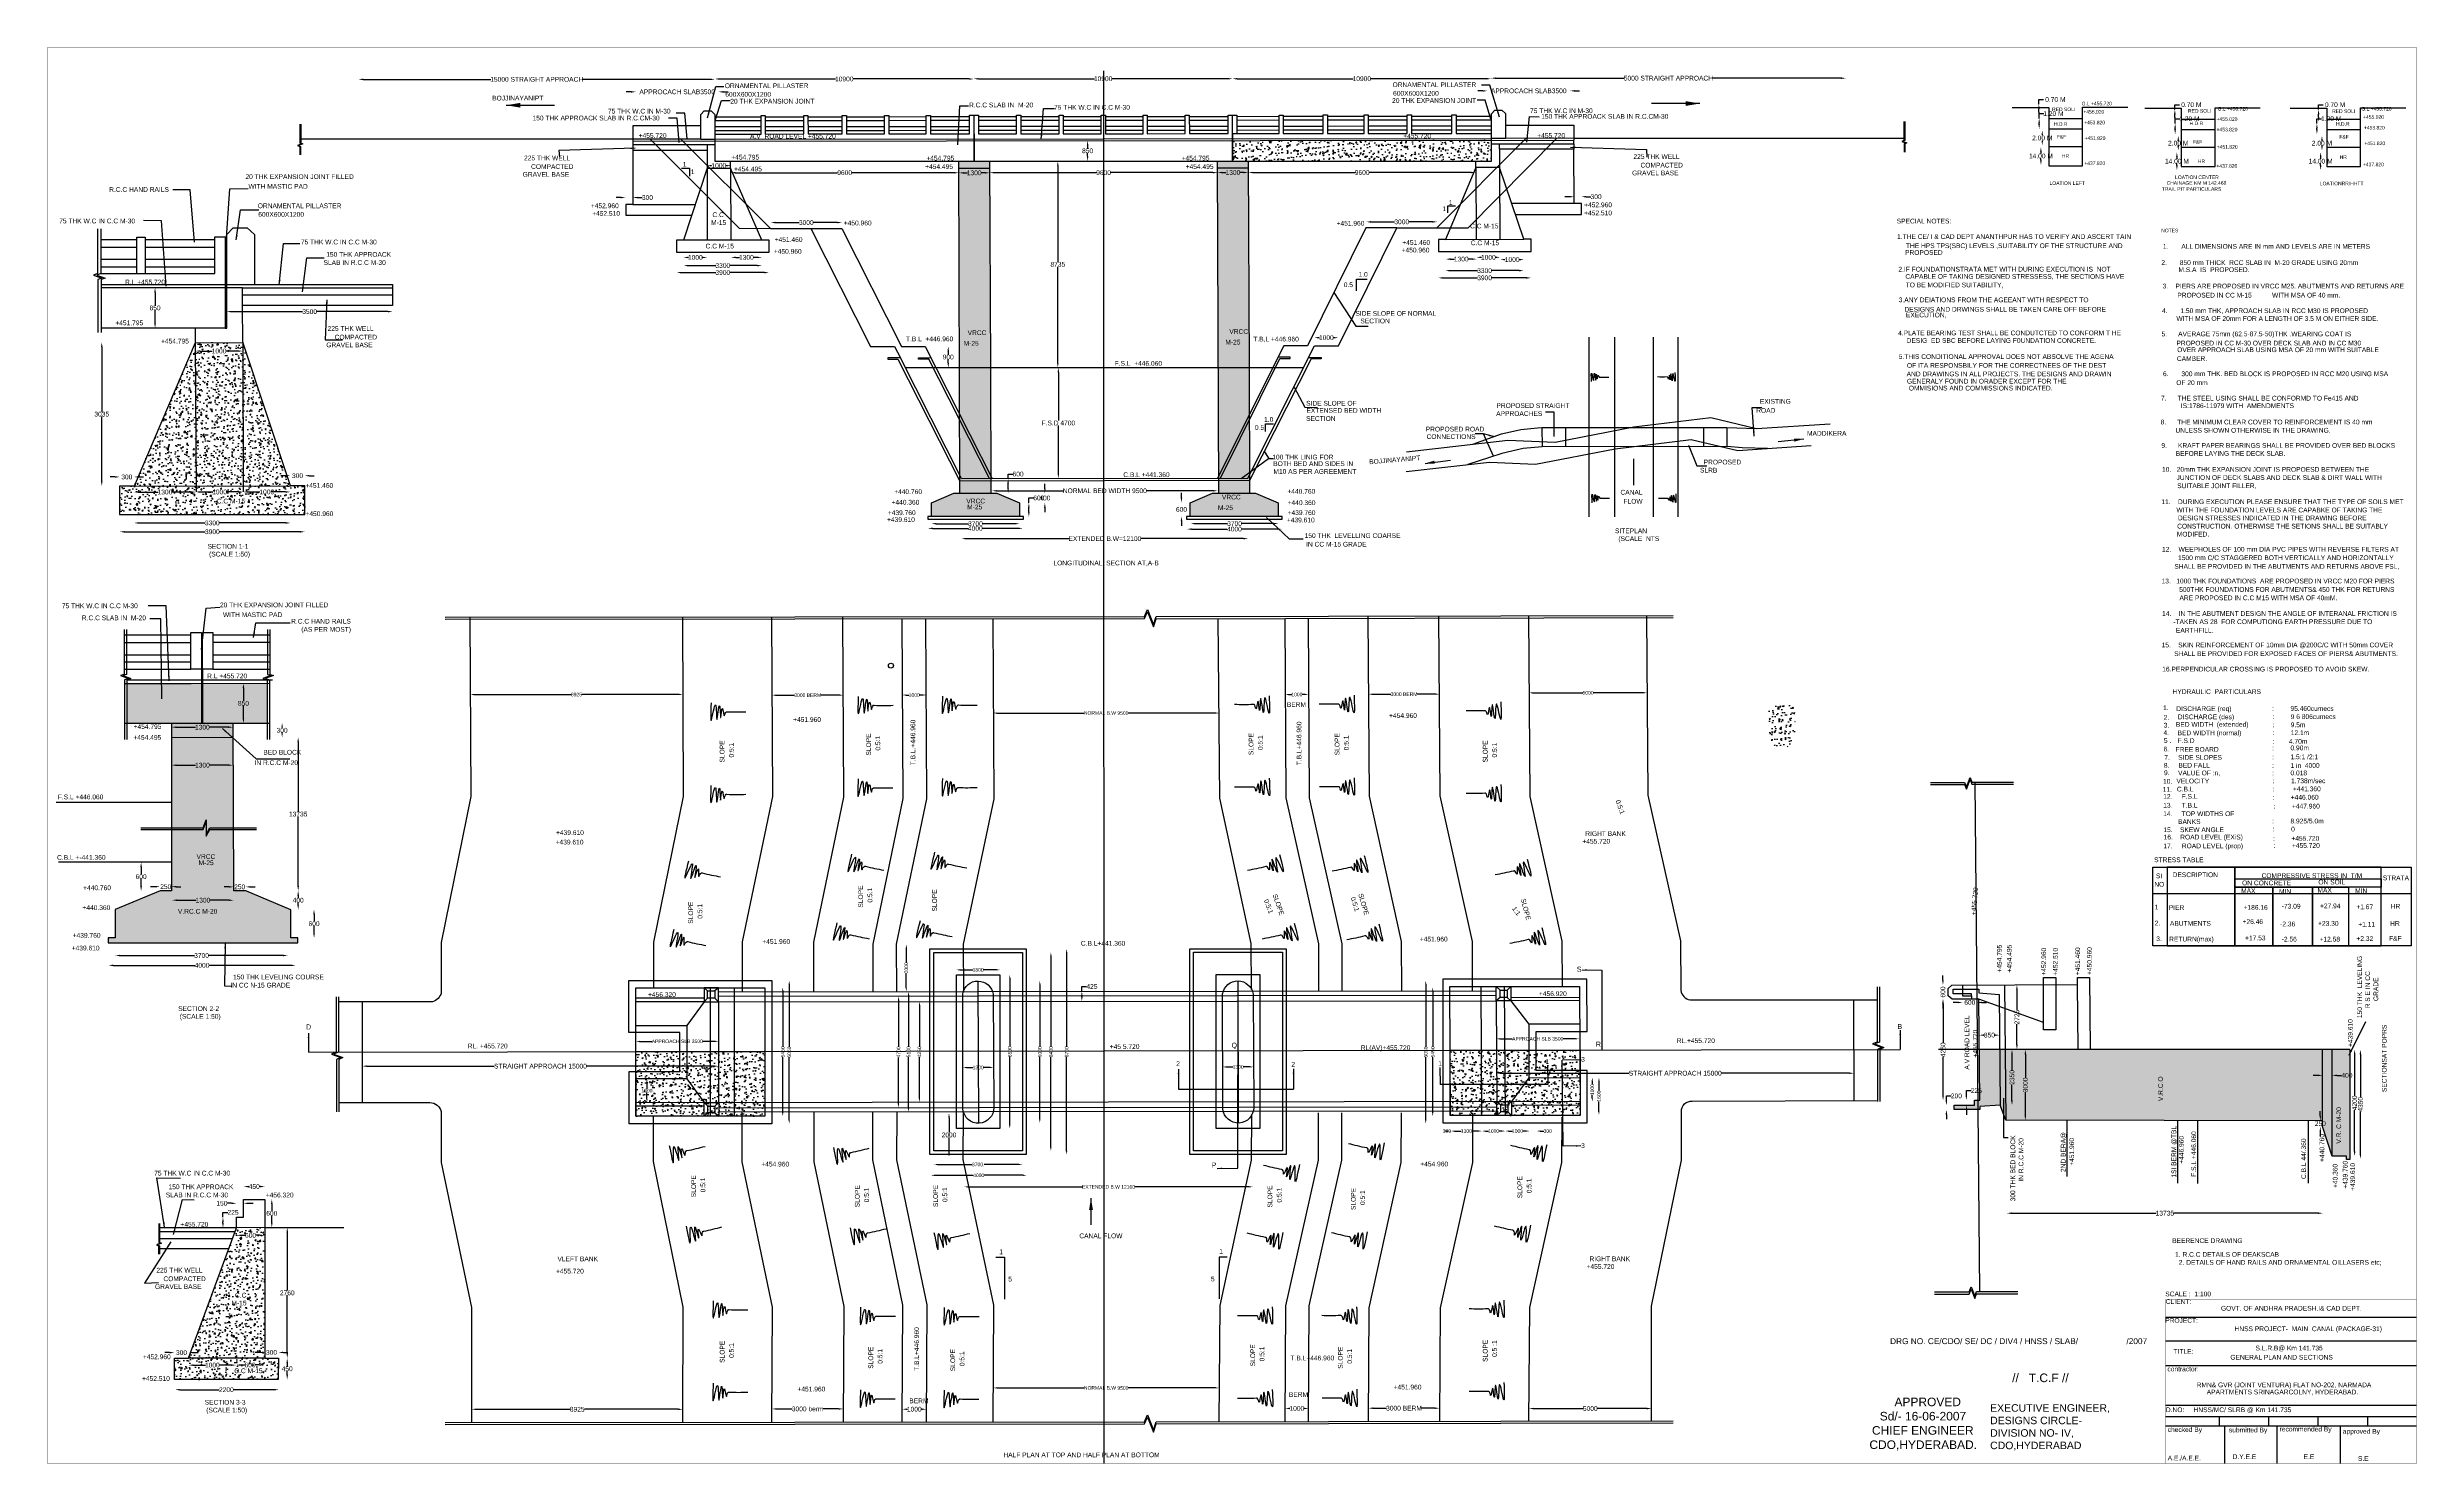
# Model space of a CAD drawing. Header units: inches. Extents: x -59878 to 39915, y -44121 to 15533.
import ezdxf

# ---------------------------------------------------------------- set-up
doc = ezdxf.new("R2010")
doc.units = ezdxf.units.IN
doc.header["$MEASUREMENT"] = 0
doc.styles.get("Standard").update_dxf_attribs({"font": 'arial.ttf'})
doc.dimstyles.new('ST100', dxfattribs={"dimtxt": 200, "dimasz": 200, "dimexe": 0, "dimexo": 300, "dimgap": 0.09, "dimtad": 0, "dimtih": 1, "dimtoh": 1, "dimdec": 0, "dimzin": 0, "dimdsep": 46, "dimtxsty": 'Standard', "dimcen": 0, "dimse1": 1, "dimse2": 1, "dimadec": 0, "dimazin": 0, "dimtfac": 1, "dimtdec": 0, "dimtofl": 0, "dimtmove": 0, "dimatfit": 3, "dimfxl": 2000, "dimtolj": 1, "dimtzin": 0, "dimarcsym": 0})
pattern_1 = [(50, (0, 0), (537.945, -47.064), [56.25, -618.75]), (355, (0, 0), (-104.0635, 564.144), [45, -495]), (100.4514, (44.83, -3.9), (433.882, 517.0797), [47.805, -525.8566]), (46.1842, (0, 150), (800.431, -124.139), [84.375, -928.125]), (96.6356, (66.7, 139.66), (700.997, 730.588), [71.708, -788.785]), (351.1842, (0, 150), (700.996, 730.589), [67.5, -742.5]), (21, (75, 112.5), (447.6803, -301.9642), [56.25, -618.75]), (326, (75, 112.5), (182.4865, 543.8625), [45, -495]), (71.4514, (112.3, 87.34), (630.167, 241.898), [47.805, -525.8566]), (37.5, (0, 0), (9.1199, 249.6704), [0, -489, 0, -502.5, 0, -496.875]), (7.5, (0, 0), (197.3022, 295.8088), [0, -286.5, 0, -477.75, 0, -189.375]), (327.5, (-167.25, 0), (400.3668, -16.91615), [0, -187.5, 0, -585, 0, -776.25]), (317.5, (-242.25, 0), (437.3896, 75.0787), [0, -243.75, 0, -388.5, 0, -551.25])]

# ---------------------------------------------------------------- blocks, each defined once
blk = doc.blocks.new('*D5')
at = {"color": 0, "lineweight": -2, "transparency": 16777216}
for p, q in [((-31893, 10551), (-31886, 10551)), ((-31302, 10551), (-31308, 10551))]:
    blk.add_line(p, q, dxfattribs=at)
at = {"color": 0, "transparency": 16777216}
for points in [[(-31893, 10584), (-31893, 10517), (-32093, 10551)], [(-31302, 10584), (-31302, 10517), (-31102, 10551)]]:
    blk.add_solid(points, dxfattribs=at)
at = {"layer": 'Defpoints', "color": 0, "transparency": 16777216}
for p in [(-32093, 10441), (-31102, 10551), (-31102, 10443)]:
    blk.add_point(p, dxfattribs=at)
at = {"color": 0, "transparency": 16777216, "insert": (-31597, 10551), "char_height": 200, "attachment_point": 5}
blk.add_mtext('\\A1;1000', dxfattribs=at)
blk = doc.blocks.new('*D6')
at = {"color": 0, "lineweight": -2, "transparency": 16777216}
for p, q in [((-46572, 14186), (-41198, 14186)), ((-31964, 14186), (-37338, 14186))]:
    blk.add_line(p, q, dxfattribs=at)
at = {"color": 0, "transparency": 16777216}
for points in [[(-46572, 14219), (-46572, 14152), (-46772, 14186)], [(-31964, 14219), (-31964, 14152), (-31764, 14186)]]:
    blk.add_solid(points, dxfattribs=at)
at = {"layer": 'Defpoints', "color": 0, "transparency": 16777216}
for p in [(-31764, 14186), (-46772, 13965), (-31764, 13965)]:
    blk.add_point(p, dxfattribs=at)
at = {"color": 0, "transparency": 16777216, "insert": (-39268, 14186), "char_height": 200, "attachment_point": 5}
blk.add_mtext('\\A1;15000 STRAIGHT APPROACH', dxfattribs=at)
blk = doc.blocks.new('*D7')
at = {"color": 0, "lineweight": -2, "transparency": 16777216}
for p, q in [((-31564, 14201), (-26679, 14201)), ((-21061, 14201), (-25946, 14201))]:
    blk.add_line(p, q, dxfattribs=at)
at = {"color": 0, "transparency": 16777216}
for points in [[(-31564, 14235), (-31564, 14168), (-31764, 14201)], [(-21061, 14235), (-21061, 14168), (-20861, 14201)]]:
    blk.add_solid(points, dxfattribs=at)
at = {"layer": 'Defpoints', "color": 0, "transparency": 16777216}
for p in [(-20861, 14201), (-31764, 13965), (-20861, 13965)]:
    blk.add_point(p, dxfattribs=at)
at = {"color": 0, "transparency": 16777216, "insert": (-26313, 14201), "char_height": 200, "attachment_point": 5}
blk.add_mtext('\\A1;10900', dxfattribs=at)
blk = doc.blocks.new('*D8')
at = {"color": 0, "lineweight": -2, "transparency": 16777216}
for p, q in [((-20661, 14211), (-15776, 14211)), ((-10157, 14211), (-15042, 14211))]:
    blk.add_line(p, q, dxfattribs=at)
at = {"color": 0, "transparency": 16777216}
for points in [[(-20661, 14244), (-20661, 14178), (-20861, 14211)], [(-10157, 14244), (-10157, 14178), (-9957, 14211)]]:
    blk.add_solid(points, dxfattribs=at)
at = {"layer": 'Defpoints', "color": 0, "transparency": 16777216}
for p in [(-9957, 14211), (-20861, 13965), (-9957, 13965)]:
    blk.add_point(p, dxfattribs=at)
at = {"color": 0, "transparency": 16777216, "insert": (-15409, 14211), "char_height": 200, "attachment_point": 5}
blk.add_mtext('\\A1;10900', dxfattribs=at)
blk = doc.blocks.new('*D9')
at = {"color": 0, "lineweight": -2, "transparency": 16777216}
for p, q in [((-9757, 14211), (-4880, 14211)), ((729, 14211), (-4147, 14211))]:
    blk.add_line(p, q, dxfattribs=at)
at = {"color": 0, "transparency": 16777216}
for points in [[(-9757, 14245), (-9757, 14178), (-9957, 14211)], [(729, 14245), (729, 14178), (929, 14211)]]:
    blk.add_solid(points, dxfattribs=at)
at = {"layer": 'Defpoints', "color": 0, "transparency": 16777216}
for p in [(929, 14211), (-9957, 13965), (929, 13965)]:
    blk.add_point(p, dxfattribs=at)
at = {"color": 0, "transparency": 16777216, "insert": (-4514, 14211), "char_height": 200, "attachment_point": 5}
blk.add_mtext('\\A1;10900', dxfattribs=at)
blk = doc.blocks.new('*D10')
at = {"color": 0, "lineweight": -2, "transparency": 16777216}
for p, q in [((1129, 14236), (6539, 14236)), ((15672, 14236), (10262, 14236))]:
    blk.add_line(p, q, dxfattribs=at)
at = {"color": 0, "transparency": 16777216}
for points in [[(1129, 14269), (1129, 14202), (929, 14236)], [(15672, 14269), (15672, 14202), (15872, 14236)]]:
    blk.add_solid(points, dxfattribs=at)
at = {"layer": 'Defpoints', "color": 0, "transparency": 16777216}
for p in [(15872, 14236), (929, 13965), (15872, 13965)]:
    blk.add_point(p, dxfattribs=at)
at = {"color": 0, "transparency": 16777216, "insert": (8401, 14236), "char_height": 200, "attachment_point": 5}
blk.add_mtext('\\A1;5000 STRAIGHT APPROACH', dxfattribs=at)
blk = doc.blocks.new('*D11')
at = {"color": 0, "lineweight": -2, "transparency": 16777216}
for p, q in [((-30901, 10253), (-26594, 10253)), ((-21690, 10253), (-25998, 10253))]:
    blk.add_line(p, q, dxfattribs=at)
at = {"color": 0, "transparency": 16777216}
for points in [[(-30901, 10286), (-30901, 10219), (-31101, 10253)], [(-21690, 10286), (-21690, 10219), (-21490, 10253)]]:
    blk.add_solid(points, dxfattribs=at)
at = {"layer": 'Defpoints', "color": 0, "transparency": 16777216}
for p in [(-31101, 10246), (-21490, 10253), (-21490, 10243)]:
    blk.add_point(p, dxfattribs=at)
at = {"color": 0, "transparency": 16777216, "insert": (-26296, 10253), "char_height": 200, "attachment_point": 5}
blk.add_mtext('\\A1;9600', dxfattribs=at)
blk = doc.blocks.new('*D12')
at = {"color": 0, "lineweight": -2, "transparency": 16777216}
for p, q in [((-21290, 10248), (-21129, 10248)), ((-20390, 10248), (-20551, 10248))]:
    blk.add_line(p, q, dxfattribs=at)
at = {"color": 0, "transparency": 16777216}
for points in [[(-21290, 10281), (-21290, 10215), (-21490, 10248)], [(-20390, 10281), (-20390, 10215), (-20190, 10248)]]:
    blk.add_solid(points, dxfattribs=at)
at = {"layer": 'Defpoints', "color": 0, "transparency": 16777216}
for p in [(-21490, 10243), (-20190, 10248), (-20190, 10248)]:
    blk.add_point(p, dxfattribs=at)
at = {"color": 0, "transparency": 16777216, "insert": (-20840, 10248), "char_height": 200, "attachment_point": 5}
blk.add_mtext('\\A1;1300', dxfattribs=at)
blk = doc.blocks.new('*D13')
at = {"color": 0, "lineweight": -2, "transparency": 16777216}
for p, q in [((-19990, 10256), (-15690, 10256)), ((-10792, 10256), (-15093, 10256))]:
    blk.add_line(p, q, dxfattribs=at)
at = {"color": 0, "transparency": 16777216}
for points in [[(-19990, 10290), (-19990, 10223), (-20190, 10256)], [(-10792, 10290), (-10792, 10223), (-10592, 10256)]]:
    blk.add_solid(points, dxfattribs=at)
at = {"layer": 'Defpoints', "color": 0, "transparency": 16777216}
for p in [(-20190, 10248), (-10592, 10284), (-10592, 10256)]:
    blk.add_point(p, dxfattribs=at)
at = {"color": 0, "transparency": 16777216, "insert": (-15391, 10256), "char_height": 200, "attachment_point": 5}
blk.add_mtext('\\A1;9600', dxfattribs=at)
blk = doc.blocks.new('*D14')
at = {"color": 0, "lineweight": -2, "transparency": 16777216}
for p, q in [((-10392, 10262), (-10231, 10262)), ((-9492, 10262), (-9653, 10262))]:
    blk.add_line(p, q, dxfattribs=at)
at = {"color": 0, "transparency": 16777216}
for points in [[(-10392, 10295), (-10392, 10228), (-10592, 10262)], [(-9492, 10295), (-9492, 10228), (-9292, 10262)]]:
    blk.add_solid(points, dxfattribs=at)
at = {"layer": 'Defpoints', "color": 0, "transparency": 16777216}
for p in [(-10592, 10256), (-9292, 10262), (-9292, 10262)]:
    blk.add_point(p, dxfattribs=at)
at = {"color": 0, "transparency": 16777216, "insert": (-9942, 10262), "char_height": 200, "attachment_point": 5}
blk.add_mtext('\\A1;1300', dxfattribs=at)
blk = doc.blocks.new('*D15')
at = {"color": 0, "lineweight": -2, "transparency": 16777216}
for p, q in [((-9092, 10261), (-4798, 10261)), ((93, 10261), (-4201, 10261))]:
    blk.add_line(p, q, dxfattribs=at)
at = {"color": 0, "transparency": 16777216}
for points in [[(-9092, 10294), (-9092, 10228), (-9292, 10261)], [(93, 10294), (93, 10228), (293, 10261)]]:
    blk.add_solid(points, dxfattribs=at)
at = {"layer": 'Defpoints', "color": 0, "transparency": 16777216}
for p in [(-9292, 10245), (293, 10266), (293, 10261)]:
    blk.add_point(p, dxfattribs=at)
at = {"color": 0, "transparency": 16777216, "insert": (-4499, 10261), "char_height": 200, "attachment_point": 5}
blk.add_mtext('\\A1;9600', dxfattribs=at)
blk = doc.blocks.new('*D16')
at = {"color": 0, "lineweight": -2, "transparency": 16777216}
for p, q in [((-29219, 8154), (-28212, 8154)), ((-26609, 8154), (-27616, 8154))]:
    blk.add_line(p, q, dxfattribs=at)
at = {"color": 0, "transparency": 16777216}
for points in [[(-29219, 8188), (-29219, 8121), (-29419, 8154)], [(-26609, 8188), (-26609, 8121), (-26409, 8154)]]:
    blk.add_solid(points, dxfattribs=at)
at = {"layer": 'Defpoints', "color": 0, "transparency": 16777216}
for p in [(-26409, 8154), (-29419, 7906), (-26409, 7906)]:
    blk.add_point(p, dxfattribs=at)
at = {"color": 0, "transparency": 16777216, "insert": (-27914, 8154), "char_height": 200, "attachment_point": 5}
blk.add_mtext('\\A1;3000', dxfattribs=at)
blk = doc.blocks.new('*D17')
at = {"color": 0, "lineweight": -2, "transparency": 16777216}
for p, q in [((-35294, 13659), (-35494, 13659)), ((-31407, 13659), (-31207, 13659))]:
    blk.add_line(p, q, dxfattribs=at)
at = {"color": 0, "transparency": 16777216}
for points in [[(-35294, 13693), (-35294, 13626), (-35094, 13659)], [(-31407, 13693), (-31407, 13626), (-31607, 13659)]]:
    blk.add_solid(points, dxfattribs=at)
at = {"layer": 'Defpoints', "color": 0, "transparency": 16777216}
for p in [(-35094, 13489), (-31607, 13659), (-31607, 13489)]:
    blk.add_point(p, dxfattribs=at)
at = {"color": 0, "transparency": 16777216, "insert": (-33350, 13659), "char_height": 200, "attachment_point": 5}
blk.add_mtext('\\A1;APPROCACH SLAB3500', dxfattribs=at)
blk = doc.blocks.new('*D18')
at = {"color": 0, "lineweight": -2, "transparency": 16777216}
for p, q in [((-32887, 6684), (-32876, 6684)), ((-32287, 6684), (-32298, 6684))]:
    blk.add_line(p, q, dxfattribs=at)
at = {"color": 0, "transparency": 16777216}
for points in [[(-32887, 6717), (-32887, 6651), (-33087, 6684)], [(-32287, 6717), (-32287, 6651), (-32087, 6684)]]:
    blk.add_solid(points, dxfattribs=at)
at = {"layer": 'Defpoints', "color": 0, "transparency": 16777216}
for p in [(-33087, 6689), (-32087, 6689), (-32087, 6684)]:
    blk.add_point(p, dxfattribs=at)
at = {"color": 0, "transparency": 16777216, "insert": (-32587, 6684), "char_height": 200, "attachment_point": 5}
blk.add_mtext('\\A1;1000', dxfattribs=at)
blk = doc.blocks.new('*D19')
at = {"color": 0, "lineweight": -2, "transparency": 16777216}
for p, q in [((-30884, 6687), (-30723, 6687)), ((-29984, 6687), (-30145, 6687))]:
    blk.add_line(p, q, dxfattribs=at)
at = {"color": 0, "transparency": 16777216}
for points in [[(-30884, 6720), (-30884, 6654), (-31084, 6687)], [(-29984, 6720), (-29984, 6654), (-29784, 6687)]]:
    blk.add_solid(points, dxfattribs=at)
at = {"layer": 'Defpoints', "color": 0, "transparency": 16777216}
for p in [(-31084, 6687), (-29784, 6687), (-29784, 6687)]:
    blk.add_point(p, dxfattribs=at)
at = {"color": 0, "transparency": 16777216, "insert": (-30434, 6687), "char_height": 200, "attachment_point": 5}
blk.add_mtext('\\A1;1300', dxfattribs=at)
blk = doc.blocks.new('*D20')
at = {"color": 0, "lineweight": -2, "transparency": 16777216}
for p, q in [((-32879, 6340), (-31727, 6340)), ((-29979, 6340), (-31130, 6340))]:
    blk.add_line(p, q, dxfattribs=at)
at = {"color": 0, "transparency": 16777216}
for points in [[(-32879, 6373), (-32879, 6307), (-33079, 6340)], [(-29979, 6373), (-29979, 6307), (-29779, 6340)]]:
    blk.add_solid(points, dxfattribs=at)
at = {"layer": 'Defpoints', "color": 0, "transparency": 16777216}
for p in [(-33079, 6333), (-29779, 6340), (-29779, 6333)]:
    blk.add_point(p, dxfattribs=at)
at = {"color": 0, "transparency": 16777216, "insert": (-31429, 6340), "char_height": 200, "attachment_point": 5}
blk.add_mtext('\\A1;3300', dxfattribs=at)
blk = doc.blocks.new('*D21')
at = {"color": 0, "lineweight": -2, "transparency": 16777216}
for p, q in [((-33178, 6046), (-31726, 6046)), ((-29678, 6046), (-31129, 6046))]:
    blk.add_line(p, q, dxfattribs=at)
at = {"color": 0, "transparency": 16777216}
for points in [[(-33178, 6079), (-33178, 6013), (-33378, 6046)], [(-29678, 6079), (-29678, 6013), (-29478, 6046)]]:
    blk.add_solid(points, dxfattribs=at)
at = {"layer": 'Defpoints', "color": 0, "transparency": 16777216}
for p in [(-33378, 6043), (-29478, 6046), (-29478, 6043)]:
    blk.add_point(p, dxfattribs=at)
at = {"color": 0, "transparency": 16777216, "insert": (-31428, 6046), "char_height": 200, "attachment_point": 5}
blk.add_mtext('\\A1;3900', dxfattribs=at)
blk = doc.blocks.new('*D22')
at = {"color": 0, "lineweight": -2, "transparency": 16777216}
for p, q in [((1520, 6593), (1531, 6593)), ((2120, 6593), (2109, 6593))]:
    blk.add_line(p, q, dxfattribs=at)
at = {"color": 0, "transparency": 16777216}
for points in [[(1520, 6626), (1520, 6559), (1320, 6593)], [(2120, 6626), (2120, 6559), (2320, 6593)]]:
    blk.add_solid(points, dxfattribs=at)
at = {"layer": 'Defpoints', "color": 0, "transparency": 16777216}
for p in [(1320, 6598), (2320, 6598), (2320, 6593)]:
    blk.add_point(p, dxfattribs=at)
at = {"color": 0, "transparency": 16777216, "insert": (1820, 6593), "char_height": 200, "attachment_point": 5}
blk.add_mtext('\\A1;1000', dxfattribs=at)
blk = doc.blocks.new('*D23')
at = {"color": 0, "lineweight": -2, "transparency": 16777216}
for p, q in [((-777, 6615), (-616, 6615)), ((123, 6615), (-38, 6615))]:
    blk.add_line(p, q, dxfattribs=at)
at = {"color": 0, "transparency": 16777216}
for points in [[(-777, 6648), (-777, 6581), (-977, 6615)], [(123, 6648), (123, 6581), (323, 6615)]]:
    blk.add_solid(points, dxfattribs=at)
at = {"layer": 'Defpoints', "color": 0, "transparency": 16777216}
for p in [(-977, 6615), (323, 6615), (323, 6615)]:
    blk.add_point(p, dxfattribs=at)
at = {"color": 0, "transparency": 16777216, "insert": (-327, 6615), "char_height": 200, "attachment_point": 5}
blk.add_mtext('\\A1;1300', dxfattribs=at)
blk = doc.blocks.new('*D24')
at = {"color": 0, "lineweight": -2, "transparency": 16777216}
for p, q in [((-793, 6128), (359, 6128)), ((2107, 6128), (956, 6128))]:
    blk.add_line(p, q, dxfattribs=at)
at = {"color": 0, "transparency": 16777216}
for points in [[(-793, 6162), (-793, 6095), (-993, 6128)], [(2107, 6162), (2107, 6095), (2307, 6128)]]:
    blk.add_solid(points, dxfattribs=at)
at = {"layer": 'Defpoints', "color": 0, "transparency": 16777216}
for p in [(-993, 6361), (2307, 6361), (2307, 6128)]:
    blk.add_point(p, dxfattribs=at)
at = {"color": 0, "transparency": 16777216, "insert": (657, 6128), "char_height": 200, "attachment_point": 5}
blk.add_mtext('\\A1;3300', dxfattribs=at)
blk = doc.blocks.new('*D25')
at = {"color": 0, "lineweight": -2, "transparency": 16777216}
for p, q in [((-1092, 5824), (360, 5824)), ((2408, 5824), (957, 5824))]:
    blk.add_line(p, q, dxfattribs=at)
at = {"color": 0, "transparency": 16777216}
for points in [[(-1092, 5857), (-1092, 5790), (-1292, 5824)], [(2408, 5857), (2408, 5790), (2608, 5824)]]:
    blk.add_solid(points, dxfattribs=at)
at = {"layer": 'Defpoints', "color": 0, "transparency": 16777216}
for p in [(-1292, 6071), (2608, 6071), (2608, 5824)]:
    blk.add_point(p, dxfattribs=at)
at = {"color": 0, "transparency": 16777216, "insert": (658, 5824), "char_height": 200, "attachment_point": 5}
blk.add_mtext('\\A1;3900', dxfattribs=at)
blk = doc.blocks.new('*D26')
at = {"color": 0, "lineweight": -2, "transparency": 16777216}
for p, q in [((516, 6690), (527, 6690)), ((1116, 6690), (1105, 6690))]:
    blk.add_line(p, q, dxfattribs=at)
at = {"color": 0, "transparency": 16777216}
for points in [[(516, 6724), (516, 6657), (316, 6690)], [(1116, 6724), (1116, 6657), (1316, 6690)]]:
    blk.add_solid(points, dxfattribs=at)
at = {"layer": 'Defpoints', "color": 0, "transparency": 16777216}
for p in [(316, 6700), (1316, 6700), (1316, 6690)]:
    blk.add_point(p, dxfattribs=at)
at = {"color": 0, "transparency": 16777216, "insert": (816, 6690), "char_height": 200, "attachment_point": 5}
blk.add_mtext('\\A1;1000', dxfattribs=at)
blk = doc.blocks.new('*D27')
at = {"color": 0, "lineweight": -2, "transparency": 16777216}
for p, q in [((4234, 9241), (4034, 9241)), ((4934, 9241), (5134, 9241))]:
    blk.add_line(p, q, dxfattribs=at)
at = {"color": 0, "transparency": 16777216}
for points in [[(4234, 9275), (4234, 9208), (4434, 9241)], [(4934, 9275), (4934, 9208), (4734, 9241)]]:
    blk.add_solid(points, dxfattribs=at)
at = {"layer": 'Defpoints', "color": 0, "transparency": 16777216}
for p in [(4434, 9245), (4734, 9245), (4734, 9241)]:
    blk.add_point(p, dxfattribs=at)
at = {"color": 0, "transparency": 16777216, "insert": (5354, 9241), "char_height": 200, "attachment_point": 5}
blk.add_mtext('\\A1;300', dxfattribs=at)
blk = doc.blocks.new('*D28')
at = {"color": 0, "lineweight": -2, "transparency": 16777216}
for p, q in [((573, 13701), (373, 13701)), ((4461, 13701), (4661, 13701))]:
    blk.add_line(p, q, dxfattribs=at)
at = {"color": 0, "transparency": 16777216}
for points in [[(573, 13734), (573, 13668), (773, 13701)], [(4461, 13734), (4461, 13668), (4261, 13701)]]:
    blk.add_solid(points, dxfattribs=at)
at = {"layer": 'Defpoints', "color": 0, "transparency": 16777216}
for p in [(773, 13530), (4261, 13701), (4261, 13530)]:
    blk.add_point(p, dxfattribs=at)
at = {"color": 0, "transparency": 16777216, "insert": (2517, 13701), "char_height": 200, "attachment_point": 5}
blk.add_mtext('\\A1;APPROCACH SLAB3500', dxfattribs=at)
blk = doc.blocks.new('*D29')
at = {"color": 0, "lineweight": -2, "transparency": 16777216}
for p, q in [((-22593, -4726), (-21095, -4726)), ((-18993, -4726), (-20490, -4726))]:
    blk.add_line(p, q, dxfattribs=at)
at = {"color": 0, "transparency": 16777216}
for points in [[(-22593, -4693), (-22593, -4759), (-22793, -4726)], [(-18993, -4693), (-18993, -4759), (-18793, -4726)]]:
    blk.add_solid(points, dxfattribs=at)
at = {"layer": 'Defpoints', "color": 0, "transparency": 16777216}
for p in [(-22793, -4736), (-18793, -4726), (-18793, -4736)]:
    blk.add_point(p, dxfattribs=at)
at = {"color": 0, "transparency": 16777216, "insert": (-20793, -4726), "char_height": 200, "attachment_point": 5}
blk.add_mtext('\\A1;4000', dxfattribs=at)
blk = doc.blocks.new('*D30')
at = {"color": 0, "lineweight": -2, "transparency": 16777216}
for p, q in [((-22437, -4530), (-21085, -4530)), ((-19137, -4530), (-20488, -4530))]:
    blk.add_line(p, q, dxfattribs=at)
at = {"color": 0, "transparency": 16777216}
for points in [[(-22437, -4497), (-22437, -4563), (-22637, -4530)], [(-19137, -4497), (-19137, -4563), (-18937, -4530)]]:
    blk.add_solid(points, dxfattribs=at)
at = {"layer": 'Defpoints', "color": 0, "transparency": 16777216}
for p in [(-22637, -4539), (-18937, -4530), (-18937, -4539)]:
    blk.add_point(p, dxfattribs=at)
at = {"color": 0, "transparency": 16777216, "insert": (-20787, -4530), "char_height": 200, "attachment_point": 5}
blk.add_mtext('\\A1;3700', dxfattribs=at)
blk = doc.blocks.new('*D31')
at = {"color": 0, "lineweight": -2, "transparency": 16777216}
for p, q in [((-18538, -3646), (-18538, -3446)), ((-18538, -3446), (-18338, -3446)), ((-18538, -4046), (-18538, -3846))]:
    blk.add_line(p, q, dxfattribs=at)
at = {"color": 0, "transparency": 16777216}
for points in [[(-18571, -3846), (-18505, -3846), (-18538, -3646)], [(-18571, -4046), (-18505, -4046), (-18538, -4246)]]:
    blk.add_solid(points, dxfattribs=at)
at = {"layer": 'Defpoints', "color": 0, "transparency": 16777216}
for p in [(-18540, -3646), (-18538, -3646), (-18540, -4246)]:
    blk.add_point(p, dxfattribs=at)
at = {"color": 0, "transparency": 16777216, "insert": (-18117, -3446), "char_height": 200, "attachment_point": 5}
blk.add_mtext('\\A1;600', dxfattribs=at)
blk = doc.blocks.new('*D32')
at = {"color": 0, "lineweight": -2, "transparency": 16777216}
for p, q in [((-17863, -3051), (-17863, -2851)), ((-17863, -3851), (-17863, -4051))]:
    blk.add_line(p, q, dxfattribs=at)
at = {"color": 0, "transparency": 16777216}
for points in [[(-17896, -3051), (-17830, -3051), (-17863, -3251)], [(-17896, -3851), (-17830, -3851), (-17863, -3651)]]:
    blk.add_solid(points, dxfattribs=at)
at = {"layer": 'Defpoints', "color": 0, "transparency": 16777216}
for p in [(-17863, -3251), (-17858, -3251), (-17858, -3651)]:
    blk.add_point(p, dxfattribs=at)
at = {"color": 0, "transparency": 16777216, "insert": (-17863, -3451), "char_height": 200, "attachment_point": 5}
blk.add_mtext('\\A1;400', dxfattribs=at)
blk = doc.blocks.new('*D33')
at = {"color": 0, "lineweight": -2, "transparency": 16777216}
for p, q in [((-19412, -2640), (-19412, -2440)), ((-19412, -2440), (-19212, -2440)), ((-19412, -3040), (-19412, -2840))]:
    blk.add_line(p, q, dxfattribs=at)
at = {"color": 0, "transparency": 16777216}
for points in [[(-19445, -2840), (-19379, -2840), (-19412, -2640)], [(-19445, -3040), (-19379, -3040), (-19412, -3240)]]:
    blk.add_solid(points, dxfattribs=at)
at = {"layer": 'Defpoints', "color": 0, "transparency": 16777216}
for p in [(-19412, -2640), (-19409, -2640), (-19409, -3240)]:
    blk.add_point(p, dxfattribs=at)
at = {"color": 0, "transparency": 16777216, "insert": (-18991, -2440), "char_height": 200, "attachment_point": 5}
blk.add_mtext('\\A1;600', dxfattribs=at)
blk = doc.blocks.new('*D34')
at = {"color": 0, "lineweight": -2, "transparency": 16777216}
for p, q in [((-19892, -3144), (-17090, -3144)), ((-10784, -3144), (-13585, -3144))]:
    blk.add_line(p, q, dxfattribs=at)
at = {"color": 0, "transparency": 16777216}
for points in [[(-19892, -3110), (-19892, -3177), (-20092, -3144)], [(-10784, -3110), (-10784, -3177), (-10584, -3144)]]:
    blk.add_solid(points, dxfattribs=at)
at = {"layer": 'Defpoints', "color": 0, "transparency": 16777216}
for p in [(-20092, -3156), (-10584, -3144), (-10584, -3156)]:
    blk.add_point(p, dxfattribs=at)
at = {"color": 0, "transparency": 16777216, "insert": (-15338, -3144), "char_height": 200, "attachment_point": 5}
blk.add_mtext('\\A1;NORMAL BED WIDTH 9500', dxfattribs=at)
blk = doc.blocks.new('*D35')
at = {"color": 0, "lineweight": -2, "transparency": 16777216}
for p, q in [((-21176, -5160), (-16851, -5160)), ((-9495, -5160), (-13820, -5160))]:
    blk.add_line(p, q, dxfattribs=at)
at = {"color": 0, "transparency": 16777216}
for points in [[(-21176, -5126), (-21176, -5193), (-21376, -5160)], [(-9495, -5126), (-9495, -5193), (-9295, -5160)]]:
    blk.add_solid(points, dxfattribs=at)
at = {"layer": 'Defpoints', "color": 0, "transparency": 16777216}
for p in [(-21376, -5176), (-9295, -5160), (-9295, -5176)]:
    blk.add_point(p, dxfattribs=at)
at = {"color": 0, "transparency": 16777216, "insert": (-15335, -5160), "char_height": 200, "attachment_point": 5}
blk.add_mtext('\\A1;EXTENDED B.W=12100', dxfattribs=at)
blk = doc.blocks.new('*D36')
at = {"color": 0, "lineweight": -2, "transparency": 16777216}
for p, q in [((-11679, -4758), (-10181, -4758)), ((-8079, -4758), (-9577, -4758))]:
    blk.add_line(p, q, dxfattribs=at)
at = {"color": 0, "transparency": 16777216}
for points in [[(-11679, -4725), (-11679, -4792), (-11879, -4758)], [(-8079, -4725), (-8079, -4792), (-7879, -4758)]]:
    blk.add_solid(points, dxfattribs=at)
at = {"layer": 'Defpoints', "color": 0, "transparency": 16777216}
for p in [(-11879, -4758), (-7879, -4758), (-7879, -4758)]:
    blk.add_point(p, dxfattribs=at)
at = {"color": 0, "transparency": 16777216, "insert": (-9879, -4758), "char_height": 200, "attachment_point": 5}
blk.add_mtext('\\A1;4000', dxfattribs=at)
blk = doc.blocks.new('*D37')
at = {"color": 0, "lineweight": -2, "transparency": 16777216}
for p, q in [((-11524, -4526), (-10172, -4526)), ((-8224, -4526), (-9575, -4526))]:
    blk.add_line(p, q, dxfattribs=at)
at = {"color": 0, "transparency": 16777216}
for points in [[(-11524, -4493), (-11524, -4560), (-11724, -4526)], [(-8224, -4493), (-8224, -4560), (-8024, -4526)]]:
    blk.add_solid(points, dxfattribs=at)
at = {"layer": 'Defpoints', "color": 0, "transparency": 16777216}
for p in [(-11724, -4535), (-8024, -4526), (-8024, -4535)]:
    blk.add_point(p, dxfattribs=at)
at = {"color": 0, "transparency": 16777216, "insert": (-9874, -4526), "char_height": 200, "attachment_point": 5}
blk.add_mtext('\\A1;3700', dxfattribs=at)
blk = doc.blocks.new('*D38')
at = {"color": 0, "lineweight": -2, "transparency": 16777216}
for p, q in [((-12110, -3432), (-12110, -3232)), ((-12110, -4422), (-12110, -4622))]:
    blk.add_line(p, q, dxfattribs=at)
at = {"color": 0, "transparency": 16777216}
for points in [[(-12143, -3432), (-12076, -3432), (-12110, -3632)], [(-12143, -4422), (-12076, -4422), (-12110, -4222)]]:
    blk.add_solid(points, dxfattribs=at)
at = {"layer": 'Defpoints', "color": 0, "transparency": 16777216}
for p in [(-12119, -3632), (-12110, -3632), (-12119, -4222)]:
    blk.add_point(p, dxfattribs=at)
at = {"color": 0, "transparency": 16777216, "insert": (-12110, -3931), "char_height": 200, "attachment_point": 5}
blk.add_mtext('\\A1;600', dxfattribs=at)
blk = doc.blocks.new('*D39')
at = {"color": 0, "lineweight": -2, "transparency": 16777216}
for p, q in [((-17296, 1845), (-17296, -187)), ((-17296, -2425), (-17296, -394))]:
    blk.add_line(p, q, dxfattribs=at)
at = {"color": 0, "transparency": 16777216}
for points in [[(-17330, 1845), (-17263, 1845), (-17296, 2045)], [(-17330, -2425), (-17263, -2425), (-17296, -2625)]]:
    blk.add_solid(points, dxfattribs=at)
at = {"layer": 'Defpoints', "color": 0, "transparency": 16777216}
for p in [(-17296, 2045), (-17289, 2045), (-17287, -2625)]:
    blk.add_point(p, dxfattribs=at)
at = {"color": 0, "transparency": 16777216, "insert": (-17296, -290), "char_height": 200, "attachment_point": 5}
blk.add_mtext('\\A1;F.S.D 4700', dxfattribs=at)
blk = doc.blocks.new('*D40')
at = {"color": 0, "lineweight": -2, "transparency": 16777216}
for p, q in [((-17318, 10544), (-17318, 6497)), ((-17318, 2245), (-17318, 6293))]:
    blk.add_line(p, q, dxfattribs=at)
at = {"color": 0, "transparency": 16777216}
for points in [[(-17351, 10544), (-17285, 10544), (-17318, 10744)], [(-17351, 2245), (-17285, 2245), (-17318, 2045)]]:
    blk.add_solid(points, dxfattribs=at)
at = {"layer": 'Defpoints', "color": 0, "transparency": 16777216}
for p in [(-17318, 10744), (-17292, 10744), (-17297, 2045)]:
    blk.add_point(p, dxfattribs=at)
at = {"color": 0, "transparency": 16777216, "insert": (-17318, 6395), "char_height": 200, "attachment_point": 5}
blk.add_mtext('\\A1;8735', dxfattribs=at)
blk = doc.blocks.new('*D41')
at = {"color": 0, "lineweight": -2, "transparency": 16777216}
for p, q in [((-16064, 11406), (-16064, 11277)), ((-16064, 10944), (-16064, 11073))]:
    blk.add_line(p, q, dxfattribs=at)
at = {"color": 0, "transparency": 16777216}
for points in [[(-16097, 11406), (-16031, 11406), (-16064, 11606)], [(-16097, 10944), (-16031, 10944), (-16064, 10744)]]:
    blk.add_solid(points, dxfattribs=at)
at = {"layer": 'Defpoints', "color": 0, "transparency": 16777216}
for p in [(-16064, 11606), (-16043, 11606), (-16042, 10744)]:
    blk.add_point(p, dxfattribs=at)
at = {"color": 0, "transparency": 16777216, "insert": (-16064, 11175), "char_height": 200, "attachment_point": 5}
blk.add_mtext('\\A1;850', dxfattribs=at)
blk = doc.blocks.new('*D42')
at = {"color": 0, "lineweight": -2, "transparency": 16777216}
for p, q in [((-55342, 5207), (-55342, 4659)), ((-55342, 3906), (-55342, 4455))]:
    blk.add_line(p, q, dxfattribs=at)
at = {"color": 0, "transparency": 16777216}
for points in [[(-55376, 5207), (-55309, 5207), (-55342, 5407)], [(-55376, 3906), (-55309, 3906), (-55342, 3706)]]:
    blk.add_solid(points, dxfattribs=at)
at = {"layer": 'Defpoints', "color": 0, "transparency": 16777216}
for p in [(-55345, 5407), (-55342, 5407), (-55345, 3706)]:
    blk.add_point(p, dxfattribs=at)
at = {"color": 0, "transparency": 16777216, "insert": (-55342, 4557), "char_height": 200, "attachment_point": 5}
blk.add_mtext('\\A1;850', dxfattribs=at)
blk = doc.blocks.new('*D43')
at = {"color": 0, "lineweight": -2, "transparency": 16777216}
for p, q in [((-53447, 2742), (-52937, 2742)), ((-51849, 2742), (-52359, 2742))]:
    blk.add_line(p, q, dxfattribs=at)
at = {"color": 0, "transparency": 16777216}
for points in [[(-53447, 2775), (-53447, 2709), (-53647, 2742)], [(-51849, 2775), (-51849, 2709), (-51649, 2742)]]:
    blk.add_solid(points, dxfattribs=at)
at = {"layer": 'Defpoints', "color": 0, "transparency": 16777216}
for p in [(-53647, 2740), (-51649, 2746), (-51649, 2742)]:
    blk.add_point(p, dxfattribs=at)
at = {"color": 0, "transparency": 16777216, "insert": (-52648, 2742), "char_height": 200, "attachment_point": 5}
blk.add_mtext('\\A1;1000', dxfattribs=at)
blk = doc.blocks.new('*D44')
at = {"color": 0, "lineweight": -2, "transparency": 16777216}
for p, q in [((-52126, 4404), (-49129, 4404)), ((-45536, 4404), (-48533, 4404))]:
    blk.add_line(p, q, dxfattribs=at)
at = {"color": 0, "transparency": 16777216}
for points in [[(-52126, 4437), (-52126, 4370), (-52326, 4404)], [(-45536, 4437), (-45536, 4370), (-45336, 4404)]]:
    blk.add_solid(points, dxfattribs=at)
at = {"layer": 'Defpoints', "color": 0, "transparency": 16777216}
for p in [(-52326, 4397), (-45336, 4404), (-45336, 4397)]:
    blk.add_point(p, dxfattribs=at)
at = {"color": 0, "transparency": 16777216, "insert": (-48831, 4404), "char_height": 200, "attachment_point": 5}
blk.add_mtext('\\A1;3500', dxfattribs=at)
blk = doc.blocks.new('*D45')
at = {"color": 0, "lineweight": -2, "transparency": 16777216}
for p, q in [((-57587, 2913), (-57587, 186)), ((-57587, -2745), (-57587, -19))]:
    blk.add_line(p, q, dxfattribs=at)
at = {"color": 0, "transparency": 16777216}
for points in [[(-57620, 2913), (-57554, 2913), (-57587, 3113)], [(-57620, -2745), (-57554, -2745), (-57587, -2945)]]:
    blk.add_solid(points, dxfattribs=at)
at = {"layer": 'Defpoints', "color": 0, "transparency": 16777216}
for p in [(-57600, 3113), (-57600, -2945), (-57587, -2945)]:
    blk.add_point(p, dxfattribs=at)
at = {"color": 0, "transparency": 16777216, "insert": (-57587, 84), "char_height": 200, "attachment_point": 5}
blk.add_mtext('\\A1;3035', dxfattribs=at)
blk = doc.blocks.new('*D46')
at = {"color": 0, "lineweight": -2, "transparency": 16777216}
for p, q in [((-57036, -2561), (-57236, -2561)), ((-56028, -2561), (-55828, -2561))]:
    blk.add_line(p, q, dxfattribs=at)
at = {"color": 0, "transparency": 16777216}
for points in [[(-57036, -2527), (-57036, -2594), (-56836, -2561)], [(-56028, -2527), (-56028, -2594), (-56228, -2561)]]:
    blk.add_solid(points, dxfattribs=at)
at = {"layer": 'Defpoints', "color": 0, "transparency": 16777216}
for p in [(-56836, -2561), (-56836, -2948), (-56228, -2948)]:
    blk.add_point(p, dxfattribs=at)
at = {"color": 0, "transparency": 16777216, "insert": (-56532, -2561), "char_height": 200, "attachment_point": 5}
blk.add_mtext('\\A1;300', dxfattribs=at)
blk = doc.blocks.new('*D47')
at = {"color": 0, "lineweight": -2, "transparency": 16777216}
for p, q in [((-56031, -3198), (-55214, -3198)), ((-53818, -3198), (-54636, -3198))]:
    blk.add_line(p, q, dxfattribs=at)
at = {"color": 0, "transparency": 16777216}
for points in [[(-56031, -3165), (-56031, -3232), (-56231, -3198)], [(-53818, -3165), (-53818, -3232), (-53618, -3198)]]:
    blk.add_solid(points, dxfattribs=at)
at = {"layer": 'Defpoints', "color": 0, "transparency": 16777216}
for p in [(-56231, -3192), (-53618, -3190), (-53618, -3198)]:
    blk.add_point(p, dxfattribs=at)
at = {"color": 0, "transparency": 16777216, "insert": (-54925, -3198), "char_height": 200, "attachment_point": 5}
blk.add_mtext('\\A1;1300', dxfattribs=at)
blk = doc.blocks.new('*D48')
at = {"color": 0, "lineweight": -2, "transparency": 16777216}
for p, q in [((-53418, -3193), (-52913, -3193)), ((-51831, -3193), (-52336, -3193))]:
    blk.add_line(p, q, dxfattribs=at)
at = {"color": 0, "transparency": 16777216}
for points in [[(-53418, -3159), (-53418, -3226), (-53618, -3193)], [(-51831, -3159), (-51831, -3226), (-51631, -3193)]]:
    blk.add_solid(points, dxfattribs=at)
at = {"layer": 'Defpoints', "color": 0, "transparency": 16777216}
for p in [(-53618, -3198), (-51631, -3193), (-51631, -3193)]:
    blk.add_point(p, dxfattribs=at)
at = {"color": 0, "transparency": 16777216, "insert": (-52625, -3193), "char_height": 200, "attachment_point": 5}
blk.add_mtext('\\A1;1000', dxfattribs=at)
blk = doc.blocks.new('*D49')
at = {"color": 0, "lineweight": -2, "transparency": 16777216}
for p, q in [((-51431, -3193), (-50927, -3193)), ((-49845, -3193), (-50349, -3193))]:
    blk.add_line(p, q, dxfattribs=at)
at = {"color": 0, "transparency": 16777216}
for points in [[(-51431, -3159), (-51431, -3226), (-51631, -3193)], [(-49845, -3159), (-49845, -3226), (-49645, -3193)]]:
    blk.add_solid(points, dxfattribs=at)
at = {"layer": 'Defpoints', "color": 0, "transparency": 16777216}
for p in [(-51631, -3198), (-49645, -3193), (-49645, -3193)]:
    blk.add_point(p, dxfattribs=at)
at = {"color": 0, "transparency": 16777216, "insert": (-50638, -3193), "char_height": 200, "attachment_point": 5}
blk.add_mtext('\\A1;1000', dxfattribs=at)
blk = doc.blocks.new('*D50')
at = {"color": 0, "lineweight": -2, "transparency": 16777216}
for p, q in [((-49847, -2510), (-50047, -2510)), ((-48839, -2510), (-48639, -2510))]:
    blk.add_line(p, q, dxfattribs=at)
at = {"color": 0, "transparency": 16777216}
for points in [[(-49847, -2476), (-49847, -2543), (-49647, -2510)], [(-48839, -2476), (-48839, -2543), (-49039, -2510)]]:
    blk.add_solid(points, dxfattribs=at)
at = {"layer": 'Defpoints', "color": 0, "transparency": 16777216}
for p in [(-49647, -2520), (-49039, -2510), (-49039, -2520)]:
    blk.add_point(p, dxfattribs=at)
at = {"color": 0, "transparency": 16777216, "insert": (-49343, -2510), "char_height": 200, "attachment_point": 5}
blk.add_mtext('\\A1;300', dxfattribs=at)
blk = doc.blocks.new('*D51')
at = {"color": 0, "lineweight": -2, "transparency": 16777216}
for p, q in [((-56025, -4500), (-53229, -4500)), ((-49837, -4500), (-52632, -4500))]:
    blk.add_line(p, q, dxfattribs=at)
at = {"color": 0, "transparency": 16777216}
for points in [[(-56025, -4467), (-56025, -4533), (-56225, -4500)], [(-49837, -4467), (-49837, -4533), (-49637, -4500)]]:
    blk.add_solid(points, dxfattribs=at)
at = {"layer": 'Defpoints', "color": 0, "transparency": 16777216}
for p in [(-56225, -4497), (-49637, -4497), (-49637, -4500)]:
    blk.add_point(p, dxfattribs=at)
at = {"color": 0, "transparency": 16777216, "insert": (-52931, -4500), "char_height": 200, "attachment_point": 5}
blk.add_mtext('\\A1;3300', dxfattribs=at)
blk = doc.blocks.new('*D52')
at = {"color": 0, "lineweight": -2, "transparency": 16777216}
for p, q in [((-56628, -4871), (-53229, -4871)), ((-49233, -4871), (-52632, -4871))]:
    blk.add_line(p, q, dxfattribs=at)
at = {"color": 0, "transparency": 16777216}
for points in [[(-56628, -4838), (-56628, -4904), (-56828, -4871)], [(-49233, -4838), (-49233, -4904), (-49033, -4871)]]:
    blk.add_solid(points, dxfattribs=at)
at = {"layer": 'Defpoints', "color": 0, "transparency": 16777216}
for p in [(-56828, -4870), (-49033, -4870), (-49033, -4871)]:
    blk.add_point(p, dxfattribs=at)
at = {"color": 0, "transparency": 16777216, "insert": (-52930, -4871), "char_height": 200, "attachment_point": 5}
blk.add_mtext('\\A1;3900', dxfattribs=at)
blk = doc.blocks.new('*D53')
at = {"color": 0, "lineweight": -2, "transparency": 16777216}
for p, q in [((-51620, -11453), (-51620, -11994)), ((-51620, -12739), (-51620, -12198))]:
    blk.add_line(p, q, dxfattribs=at)
at = {"color": 0, "transparency": 16777216}
for points in [[(-51654, -11453), (-51587, -11453), (-51620, -11253)], [(-51654, -12739), (-51587, -12739), (-51620, -12939)]]:
    blk.add_solid(points, dxfattribs=at)
at = {"layer": 'Defpoints', "color": 0, "transparency": 16777216}
for p in [(-51620, -11253), (-51617, -11253), (-51616, -12939)]:
    blk.add_point(p, dxfattribs=at)
at = {"color": 0, "transparency": 16777216, "insert": (-51620, -12096), "char_height": 200, "attachment_point": 5}
blk.add_mtext('\\A1;850', dxfattribs=at)
blk = doc.blocks.new('*D54')
at = {"color": 0, "lineweight": -2, "transparency": 16777216}
for p, q in [((-54451, -13102), (-53640, -13102)), ((-52252, -13102), (-53063, -13102))]:
    blk.add_line(p, q, dxfattribs=at)
at = {"color": 0, "transparency": 16777216}
for points in [[(-54451, -13069), (-54451, -13136), (-54651, -13102)], [(-52252, -13069), (-52252, -13136), (-52052, -13102)]]:
    blk.add_solid(points, dxfattribs=at)
at = {"layer": 'Defpoints', "color": 0, "transparency": 16777216}
for p in [(-54651, -13112), (-52052, -13102), (-52052, -13104)]:
    blk.add_point(p, dxfattribs=at)
at = {"color": 0, "transparency": 16777216, "insert": (-53351, -13102), "char_height": 200, "attachment_point": 5}
blk.add_mtext('\\A1;1300', dxfattribs=at)
blk = doc.blocks.new('*D55')
at = {"color": 0, "lineweight": -2, "transparency": 16777216}
for p, q in [((-49991, -13128), (-49991, -13130)), ((-49991, -13336), (-49991, -13334))]:
    blk.add_line(p, q, dxfattribs=at)
at = {"color": 0, "transparency": 16777216}
for points in [[(-50024, -13128), (-49958, -13128), (-49991, -12928)], [(-50024, -13336), (-49958, -13336), (-49991, -13536)]]:
    blk.add_solid(points, dxfattribs=at)
at = {"layer": 'Defpoints', "color": 0, "transparency": 16777216}
for p in [(-49980, -12928), (-49991, -13536), (-49980, -13536)]:
    blk.add_point(p, dxfattribs=at)
at = {"color": 0, "transparency": 16777216, "insert": (-49991, -13232), "char_height": 200, "attachment_point": 5}
blk.add_mtext('\\A1;300', dxfattribs=at)
blk = doc.blocks.new('*D56')
at = {"color": 0, "lineweight": -2, "transparency": 16777216}
for p, q in [((-54451, -14702), (-53638, -14702)), ((-52247, -14702), (-53060, -14702))]:
    blk.add_line(p, q, dxfattribs=at)
at = {"color": 0, "transparency": 16777216}
for points in [[(-54451, -14669), (-54451, -14736), (-54651, -14702)], [(-52247, -14669), (-52247, -14736), (-52047, -14702)]]:
    blk.add_solid(points, dxfattribs=at)
at = {"layer": 'Defpoints', "color": 0, "transparency": 16777216}
for p in [(-54651, -14707), (-52047, -14699), (-52047, -14702)]:
    blk.add_point(p, dxfattribs=at)
at = {"color": 0, "transparency": 16777216, "insert": (-53349, -14702), "char_height": 200, "attachment_point": 5}
blk.add_mtext('\\A1;1300', dxfattribs=at)
blk = doc.blocks.new('*D57')
at = {"color": 0, "lineweight": -2, "transparency": 16777216}
for p, q in [((-49314, -13732), (-49314, -16660)), ((-49314, -19792), (-49314, -16864))]:
    blk.add_line(p, q, dxfattribs=at)
at = {"color": 0, "transparency": 16777216}
for points in [[(-49348, -13732), (-49281, -13732), (-49314, -13532)], [(-49348, -19792), (-49281, -19792), (-49314, -19992)]]:
    blk.add_solid(points, dxfattribs=at)
at = {"layer": 'Defpoints', "color": 0, "transparency": 16777216}
for p in [(-49349, -13532), (-49349, -19992), (-49314, -19992)]:
    blk.add_point(p, dxfattribs=at)
at = {"color": 0, "transparency": 16777216, "insert": (-49314, -16762), "char_height": 200, "attachment_point": 5}
blk.add_mtext('\\A1;13735', dxfattribs=at)
blk = doc.blocks.new('*D58')
at = {"color": 0, "lineweight": -2, "transparency": 16777216}
for p, q in [((-49314, -20192), (-49314, -20287)), ((-49314, -20586), (-49314, -20491))]:
    blk.add_line(p, q, dxfattribs=at)
at = {"color": 0, "transparency": 16777216}
for points in [[(-49348, -20192), (-49281, -20192), (-49314, -19992)], [(-49348, -20586), (-49281, -20586), (-49314, -20786)]]:
    blk.add_solid(points, dxfattribs=at)
at = {"layer": 'Defpoints', "color": 0, "transparency": 16777216}
for p in [(-49314, -19992), (-49314, -20786), (-49314, -20786)]:
    blk.add_point(p, dxfattribs=at)
at = {"color": 0, "transparency": 16777216, "insert": (-49314, -20389), "char_height": 200, "attachment_point": 5}
blk.add_mtext('\\A1;400', dxfattribs=at)
blk = doc.blocks.new('*D59')
at = {"color": 0, "lineweight": -2, "transparency": 16777216}
for p, q in [((-54422, -20389), (-53615, -20389)), ((-52230, -20389), (-53037, -20389))]:
    blk.add_line(p, q, dxfattribs=at)
at = {"color": 0, "transparency": 16777216}
for points in [[(-54422, -20356), (-54422, -20423), (-54622, -20389)], [(-52230, -20356), (-52230, -20423), (-52030, -20389)]]:
    blk.add_solid(points, dxfattribs=at)
at = {"layer": 'Defpoints', "color": 0, "transparency": 16777216}
for p in [(-54622, -20393), (-52030, -20389), (-52030, -20393)]:
    blk.add_point(p, dxfattribs=at)
at = {"color": 0, "transparency": 16777216, "insert": (-53326, -20389), "char_height": 200, "attachment_point": 5}
blk.add_mtext('\\A1;1300', dxfattribs=at)
blk = doc.blocks.new('*D60')
at = {"color": 0, "lineweight": -2, "transparency": 16777216}
for p, q in [((-52230, -19829), (-52430, -19829)), ((-51324, -19829), (-51124, -19829))]:
    blk.add_line(p, q, dxfattribs=at)
at = {"color": 0, "transparency": 16777216}
for points in [[(-52230, -19795), (-52230, -19862), (-52030, -19829)], [(-51324, -19795), (-51324, -19862), (-51524, -19829)]]:
    blk.add_solid(points, dxfattribs=at)
at = {"layer": 'Defpoints', "color": 0, "transparency": 16777216}
for p in [(-52030, -19829), (-52030, -19991), (-51524, -19991)]:
    blk.add_point(p, dxfattribs=at)
at = {"color": 0, "transparency": 16777216, "insert": (-51777, -19829), "char_height": 200, "attachment_point": 5}
blk.add_mtext('\\A1;250', dxfattribs=at)
blk = doc.blocks.new('*D61')
at = {"color": 0, "lineweight": -2, "transparency": 16777216}
for p, q in [((-55333, -19819), (-55533, -19819)), ((-54451, -19819), (-54251, -19819))]:
    blk.add_line(p, q, dxfattribs=at)
at = {"color": 0, "transparency": 16777216}
for points in [[(-55333, -19786), (-55333, -19853), (-55133, -19819)], [(-54451, -19786), (-54451, -19853), (-54651, -19819)]]:
    blk.add_solid(points, dxfattribs=at)
at = {"layer": 'Defpoints', "color": 0, "transparency": 16777216}
for p in [(-55133, -19819), (-55133, -19995), (-54651, -19995)]:
    blk.add_point(p, dxfattribs=at)
at = {"color": 0, "transparency": 16777216, "insert": (-54892, -19819), "char_height": 200, "attachment_point": 5}
blk.add_mtext('\\A1;250', dxfattribs=at)
blk = doc.blocks.new('*D62')
at = {"color": 0, "lineweight": -2, "transparency": 16777216}
for p, q in [((-55930, -18996), (-55930, -19294)), ((-55930, -19796), (-55930, -19498))]:
    blk.add_line(p, q, dxfattribs=at)
at = {"color": 0, "transparency": 16777216}
for points in [[(-55963, -18996), (-55896, -18996), (-55930, -18796)], [(-55963, -19796), (-55896, -19796), (-55930, -19996)]]:
    blk.add_solid(points, dxfattribs=at)
at = {"layer": 'Defpoints', "color": 0, "transparency": 16777216}
for p in [(-55935, -18796), (-55930, -18796), (-55935, -19996)]:
    blk.add_point(p, dxfattribs=at)
at = {"color": 0, "transparency": 16777216, "insert": (-55930, -19396), "char_height": 200, "attachment_point": 5}
blk.add_mtext('\\A1;600', dxfattribs=at)
blk = doc.blocks.new('*D63')
at = {"color": 0, "lineweight": -2, "transparency": 16777216}
for p, q in [((-48646, -20981), (-48646, -21279)), ((-48646, -21781), (-48646, -21483))]:
    blk.add_line(p, q, dxfattribs=at)
at = {"color": 0, "transparency": 16777216}
for points in [[(-48680, -20981), (-48613, -20981), (-48646, -20781)], [(-48680, -21781), (-48613, -21781), (-48646, -21981)]]:
    blk.add_solid(points, dxfattribs=at)
at = {"layer": 'Defpoints', "color": 0, "transparency": 16777216}
for p in [(-48646, -20781), (-48640, -20781), (-48640, -21981)]:
    blk.add_point(p, dxfattribs=at)
at = {"color": 0, "transparency": 16777216, "insert": (-48646, -21381), "char_height": 200, "attachment_point": 5}
blk.add_mtext('\\A1;600', dxfattribs=at)
blk = doc.blocks.new('*D64')
at = {"color": 0, "lineweight": -2, "transparency": 16777216}
for p, q in [((-51414, -32450), (-51390, -32450)), ((-50917, -32450), (-50941, -32450))]:
    blk.add_line(p, q, dxfattribs=at)
at = {"color": 0, "transparency": 16777216}
for points in [[(-51414, -32417), (-51414, -32484), (-51614, -32450)], [(-50917, -32417), (-50917, -32484), (-50717, -32450)]]:
    blk.add_solid(points, dxfattribs=at)
at = {"layer": 'Defpoints', "color": 0, "transparency": 16777216}
for p in [(-51614, -32450), (-50717, -32450), (-50717, -32450)]:
    blk.add_point(p, dxfattribs=at)
at = {"color": 0, "transparency": 16777216, "insert": (-51166, -32450), "char_height": 200, "attachment_point": 5}
blk.add_mtext('\\A1;450', dxfattribs=at)
blk = doc.blocks.new('*D65')
at = {"color": 0, "lineweight": -2, "transparency": 16777216}
for p, q in [((-52117, -33156), (-52317, -33156)), ((-51414, -33156), (-51214, -33156))]:
    blk.add_line(p, q, dxfattribs=at)
at = {"color": 0, "transparency": 16777216}
for points in [[(-52117, -33123), (-52117, -33190), (-51917, -33156)], [(-51414, -33123), (-51414, -33190), (-51614, -33156)]]:
    blk.add_solid(points, dxfattribs=at)
at = {"layer": 'Defpoints', "color": 0, "transparency": 16777216}
for p in [(-51917, -33156), (-51917, -33168), (-51614, -33168)]:
    blk.add_point(p, dxfattribs=at)
at = {"color": 0, "transparency": 16777216, "insert": (-52528, -33156), "char_height": 200, "attachment_point": 5}
blk.add_mtext('\\A1;150', dxfattribs=at)
blk = doc.blocks.new('*D66')
at = {"color": 0, "lineweight": -2, "transparency": 16777216}
for p, q in [((-50425, -33185), (-50425, -33479)), ((-50425, -33978), (-50425, -33684))]:
    blk.add_line(p, q, dxfattribs=at)
at = {"color": 0, "transparency": 16777216}
for points in [[(-50458, -33185), (-50391, -33185), (-50425, -32985)], [(-50458, -33978), (-50391, -33978), (-50425, -34178)]]:
    blk.add_solid(points, dxfattribs=at)
at = {"layer": 'Defpoints', "color": 0, "transparency": 16777216}
for p in [(-50411, -32985), (-50425, -34178), (-50411, -34178)]:
    blk.add_point(p, dxfattribs=at)
at = {"color": 0, "transparency": 16777216, "insert": (-50425, -33581), "char_height": 200, "attachment_point": 5}
blk.add_mtext('\\A1;600', dxfattribs=at)
blk = doc.blocks.new('*D67')
at = {"color": 0, "lineweight": -2, "transparency": 16777216}
for p, q in [((-51714, -34504), (-51541, -34504)), ((-50925, -34504), (-51098, -34504))]:
    blk.add_line(p, q, dxfattribs=at)
at = {"color": 0, "transparency": 16777216}
for points in [[(-51714, -34470), (-51714, -34537), (-51914, -34504)], [(-50925, -34470), (-50925, -34537), (-50725, -34504)]]:
    blk.add_solid(points, dxfattribs=at)
at = {"layer": 'Defpoints', "color": 0, "transparency": 16777216}
for p in [(-51914, -34188), (-50725, -34188), (-50725, -34504)]:
    blk.add_point(p, dxfattribs=at)
at = {"color": 0, "transparency": 16777216, "insert": (-51320, -34504), "char_height": 200, "attachment_point": 5}
blk.add_mtext('\\A1;600', dxfattribs=at)
blk = doc.blocks.new('*D68')
at = {"color": 0, "lineweight": -2, "transparency": 16777216}
for p, q in [((-52481, -33740), (-52481, -33540)), ((-52481, -33540), (-52281, -33540)), ((-52481, -33988), (-52481, -33940))]:
    blk.add_line(p, q, dxfattribs=at)
at = {"color": 0, "transparency": 16777216}
for points in [[(-52514, -33940), (-52448, -33940), (-52481, -33740)], [(-52514, -33988), (-52448, -33988), (-52481, -34188)]]:
    blk.add_solid(points, dxfattribs=at)
at = {"layer": 'Defpoints', "color": 0, "transparency": 16777216}
for p in [(-52481, -33740), (-52474, -33740), (-52474, -34188)]:
    blk.add_point(p, dxfattribs=at)
at = {"color": 0, "transparency": 16777216, "insert": (-52058, -33540), "char_height": 200, "attachment_point": 5}
blk.add_mtext('\\A1;225', dxfattribs=at)
blk = doc.blocks.new('*D69')
at = {"color": 0, "lineweight": -2, "transparency": 16777216}
for p, q in [((-49777, -39879), (-49777, -40026)), ((-49777, -40376), (-49777, -40230))]:
    blk.add_line(p, q, dxfattribs=at)
at = {"color": 0, "transparency": 16777216}
for points in [[(-49810, -39879), (-49743, -39879), (-49777, -39679)], [(-49810, -40376), (-49743, -40376), (-49777, -40576)]]:
    blk.add_solid(points, dxfattribs=at)
at = {"layer": 'Defpoints', "color": 0, "transparency": 16777216}
for p in [(-49779, -39679), (-49777, -39679), (-49779, -40576)]:
    blk.add_point(p, dxfattribs=at)
at = {"color": 0, "transparency": 16777216, "insert": (-49777, -40128), "char_height": 200, "attachment_point": 5}
blk.add_mtext('\\A1;450', dxfattribs=at)
blk = doc.blocks.new('*D70')
at = {"color": 0, "lineweight": -2, "transparency": 16777216}
for p, q in [((-49774, -34380), (-49774, -36828)), ((-49774, -39479), (-49774, -37032))]:
    blk.add_line(p, q, dxfattribs=at)
at = {"color": 0, "transparency": 16777216}
for points in [[(-49808, -34380), (-49741, -34380), (-49774, -34180)], [(-49808, -39479), (-49741, -39479), (-49774, -39679)]]:
    blk.add_solid(points, dxfattribs=at)
at = {"layer": 'Defpoints', "color": 0, "transparency": 16777216}
for p in [(-49777, -34180), (-49774, -34180), (-49777, -39679)]:
    blk.add_point(p, dxfattribs=at)
at = {"color": 0, "transparency": 16777216, "insert": (-49774, -36930), "char_height": 200, "attachment_point": 5}
blk.add_mtext('\\A1;2760', dxfattribs=at)
blk = doc.blocks.new('*D71')
at = {"color": 0, "lineweight": -2, "transparency": 16777216}
for p, q in [((-53730, -39972), (-53219, -39972)), ((-52131, -39972), (-52641, -39972))]:
    blk.add_line(p, q, dxfattribs=at)
at = {"color": 0, "transparency": 16777216}
for points in [[(-53730, -39939), (-53730, -40006), (-53930, -39972)], [(-52131, -39939), (-52131, -40006), (-51931, -39972)]]:
    blk.add_solid(points, dxfattribs=at)
at = {"layer": 'Defpoints', "color": 0, "transparency": 16777216}
for p in [(-53930, -39680), (-51931, -39679), (-51931, -39972)]:
    blk.add_point(p, dxfattribs=at)
at = {"color": 0, "transparency": 16777216, "insert": (-52930, -39972), "char_height": 200, "attachment_point": 5}
blk.add_mtext('\\A1;1000', dxfattribs=at)
blk = doc.blocks.new('*D72')
at = {"color": 0, "lineweight": -2, "transparency": 16777216}
for p, q in [((-51731, -39966), (-51563, -39966)), ((-50952, -39966), (-51120, -39966))]:
    blk.add_line(p, q, dxfattribs=at)
at = {"color": 0, "transparency": 16777216}
for points in [[(-51731, -39933), (-51731, -40000), (-51931, -39966)], [(-50952, -39933), (-50952, -40000), (-50752, -39966)]]:
    blk.add_solid(points, dxfattribs=at)
at = {"layer": 'Defpoints', "color": 0, "transparency": 16777216}
for p in [(-51931, -39972), (-50752, -39966), (-50752, -39972)]:
    blk.add_point(p, dxfattribs=at)
at = {"color": 0, "transparency": 16777216, "insert": (-51342, -39966), "char_height": 200, "attachment_point": 5}
blk.add_mtext('\\A1;600', dxfattribs=at)
blk = doc.blocks.new('*D73')
at = {"color": 0, "lineweight": -2, "transparency": 16777216}
for p, q in [((-50925, -39437), (-51125, -39437)), ((-49949, -39437), (-49749, -39437))]:
    blk.add_line(p, q, dxfattribs=at)
at = {"color": 0, "transparency": 16777216}
for points in [[(-50925, -39404), (-50925, -39470), (-50725, -39437)], [(-49949, -39404), (-49949, -39470), (-50149, -39437)]]:
    blk.add_solid(points, dxfattribs=at)
at = {"layer": 'Defpoints', "color": 0, "transparency": 16777216}
for p in [(-50725, -39437), (-50725, -39678), (-50149, -39678)]:
    blk.add_point(p, dxfattribs=at)
at = {"color": 0, "transparency": 16777216, "insert": (-50437, -39437), "char_height": 200, "attachment_point": 5}
blk.add_mtext('\\A1;300', dxfattribs=at)
blk = doc.blocks.new('*D74')
at = {"color": 0, "lineweight": -2, "transparency": 16777216}
for p, q in [((-54728, -39446), (-54928, -39446)), ((-53730, -39446), (-53530, -39446))]:
    blk.add_line(p, q, dxfattribs=at)
at = {"color": 0, "transparency": 16777216}
for points in [[(-54728, -39412), (-54728, -39479), (-54528, -39446)], [(-53730, -39412), (-53730, -39479), (-53930, -39446)]]:
    blk.add_solid(points, dxfattribs=at)
at = {"layer": 'Defpoints', "color": 0, "transparency": 16777216}
for p in [(-54528, -39680), (-53930, -39446), (-53930, -39680)]:
    blk.add_point(p, dxfattribs=at)
at = {"color": 0, "transparency": 16777216, "insert": (-54229, -39446), "char_height": 200, "attachment_point": 5}
blk.add_mtext('\\A1;300', dxfattribs=at)
blk = doc.blocks.new('*D77')
at = {"color": 0, "lineweight": -2, "transparency": 16777216}
for p, q in [((-41922, -11726), (-37817, -11726)), ((-33263, -11726), (-37368, -11726))]:
    blk.add_line(p, q, dxfattribs=at)
at = {"color": 0, "transparency": 16777216}
for points in [[(-41922, -11701), (-41922, -11751), (-42072, -11726)], [(-33263, -11701), (-33263, -11751), (-33113, -11726)]]:
    blk.add_solid(points, dxfattribs=at)
at = {"layer": 'Defpoints', "color": 0, "transparency": 16777216}
for p in [(-42072, -11761), (-33113, -11726), (-33113, -11726)]:
    blk.add_point(p, dxfattribs=at)
at = {"color": 0, "transparency": 16777216, "insert": (-37592, -11726), "char_height": 150, "attachment_point": 5}
blk.add_mtext('\\A1;8925', dxfattribs=at)
blk = doc.blocks.new('*D78')
at = {"color": 0, "lineweight": -2, "transparency": 16777216}
for p, q in [((-29204, -11752), (-28406, -11752)), ((-26502, -11752), (-27301, -11752))]:
    blk.add_line(p, q, dxfattribs=at)
at = {"color": 0, "transparency": 16777216}
for points in [[(-29204, -11727), (-29204, -11777), (-29354, -11752)], [(-26502, -11727), (-26502, -11777), (-26352, -11752)]]:
    blk.add_solid(points, dxfattribs=at)
at = {"layer": 'Defpoints', "color": 0, "transparency": 16777216}
for p in [(-29354, -11759), (-26352, -11745), (-26352, -11752)]:
    blk.add_point(p, dxfattribs=at)
at = {"color": 0, "transparency": 16777216, "insert": (-27853, -11752), "char_height": 150, "attachment_point": 5}
blk.add_mtext('\\A1;3000 BERM', dxfattribs=at)
blk = doc.blocks.new('*D79')
at = {"color": 0, "lineweight": -2, "transparency": 16777216}
for p, q in [((-23722, -11746), (-23581, -11746)), ((-23006, -11746), (-23147, -11746))]:
    blk.add_line(p, q, dxfattribs=at)
at = {"color": 0, "transparency": 16777216}
for points in [[(-23722, -11721), (-23722, -11771), (-23872, -11746)], [(-23006, -11721), (-23006, -11771), (-22856, -11746)]]:
    blk.add_solid(points, dxfattribs=at)
at = {"layer": 'Defpoints', "color": 0, "transparency": 16777216}
for p in [(-23872, -11738), (-22856, -11734), (-22856, -11746)]:
    blk.add_point(p, dxfattribs=at)
at = {"color": 0, "transparency": 16777216, "insert": (-23364, -11746), "char_height": 150, "attachment_point": 5}
blk.add_mtext('\\A1;1000', dxfattribs=at)
blk = doc.blocks.new('*D80')
at = {"color": 0, "lineweight": -2, "transparency": 16777216}
for p, q in [((-7595, -11726), (-7467, -11726)), ((-6906, -11726), (-7033, -11726))]:
    blk.add_line(p, q, dxfattribs=at)
at = {"color": 0, "transparency": 16777216}
for points in [[(-7595, -11701), (-7595, -11751), (-7745, -11726)], [(-6906, -11701), (-6906, -11751), (-6756, -11726)]]:
    blk.add_solid(points, dxfattribs=at)
at = {"layer": 'Defpoints', "color": 0, "transparency": 16777216}
for p in [(-7745, -11724), (-6756, -11719), (-6756, -11726)]:
    blk.add_point(p, dxfattribs=at)
at = {"color": 0, "transparency": 16777216, "insert": (-7250, -11726), "char_height": 150, "attachment_point": 5}
blk.add_mtext('\\A1;1000', dxfattribs=at)
blk = doc.blocks.new('*D81')
at = {"color": 0, "lineweight": -2, "transparency": 16777216}
for p, q in [((-4084, -11712), (-3290, -11712)), ((-1390, -11712), (-2184, -11712))]:
    blk.add_line(p, q, dxfattribs=at)
at = {"color": 0, "transparency": 16777216}
for points in [[(-4084, -11687), (-4084, -11737), (-4234, -11712)], [(-1390, -11687), (-1390, -11737), (-1240, -11712)]]:
    blk.add_solid(points, dxfattribs=at)
at = {"layer": 'Defpoints', "color": 0, "transparency": 16777216}
for p in [(-4234, -11705), (-1240, -11712), (-1240, -11732)]:
    blk.add_point(p, dxfattribs=at)
at = {"color": 0, "transparency": 16777216, "insert": (-2737, -11712), "char_height": 150, "attachment_point": 5}
blk.add_mtext('\\A1;3000 BERM', dxfattribs=at)
blk = doc.blocks.new('*D82')
at = {"color": 0, "lineweight": -2, "transparency": 16777216}
for p, q in [((2677, -11654), (4790, -11654)), ((7352, -11654), (5238, -11654))]:
    blk.add_line(p, q, dxfattribs=at)
at = {"color": 0, "transparency": 16777216}
for points in [[(2677, -11629), (2677, -11679), (2527, -11654)], [(7352, -11629), (7352, -11679), (7502, -11654)]]:
    blk.add_solid(points, dxfattribs=at)
at = {"layer": 'Defpoints', "color": 0, "transparency": 16777216}
for p in [(2527, -11656), (7502, -11614), (7502, -11654)]:
    blk.add_point(p, dxfattribs=at)
at = {"color": 0, "transparency": 16777216, "insert": (5014, -11654), "char_height": 150, "attachment_point": 5}
blk.add_mtext('\\A1;5000', dxfattribs=at)
blk = doc.blocks.new('*D83')
at = {"color": 0, "lineweight": -2, "transparency": 16777216}
for p, q in [((-46414, -27380), (-41053, -27380)), ((-31804, -27380), (-37166, -27380))]:
    blk.add_line(p, q, dxfattribs=at)
at = {"color": 0, "transparency": 16777216}
for points in [[(-46414, -27346), (-46414, -27413), (-46614, -27380)], [(-31804, -27346), (-31804, -27413), (-31604, -27380)]]:
    blk.add_solid(points, dxfattribs=at)
at = {"layer": 'Defpoints', "color": 0, "transparency": 16777216}
for p in [(-46614, -27398), (-31604, -27380), (-31604, -27398)]:
    blk.add_point(p, dxfattribs=at)
at = {"color": 0, "transparency": 16777216, "insert": (-39109, -27380), "char_height": 200, "attachment_point": 5}
blk.add_mtext('\\A1;STRAIGHT APPROACH 15000', dxfattribs=at)
blk = doc.blocks.new('*D84')
at = {"color": 0, "lineweight": -2, "transparency": 16777216}
for p, q in [((-34940, -26334), (-34419, -26334)), ((-31754, -26334), (-32274, -26334))]:
    blk.add_line(p, q, dxfattribs=at)
at = {"color": 0, "transparency": 16777216}
for points in [[(-34940, -26309), (-34940, -26359), (-35090, -26334)], [(-31754, -26309), (-31754, -26359), (-31604, -26334)]]:
    blk.add_solid(points, dxfattribs=at)
at = {"layer": 'Defpoints', "color": 0, "transparency": 16777216}
for p in [(-35090, -26328), (-31604, -26328), (-31604, -26334)]:
    blk.add_point(p, dxfattribs=at)
at = {"color": 0, "transparency": 16777216, "insert": (-33347, -26334), "char_height": 150, "attachment_point": 5}
blk.add_mtext('\\A1;APPROACH SLB 3500', dxfattribs=at)
blk = doc.blocks.new('*D85')
at = {"color": 0, "lineweight": -2, "transparency": 16777216}
for p, q in [((-28905, -24208), (-28905, -26554)), ((-28905, -29347), (-28905, -27002))]:
    blk.add_line(p, q, dxfattribs=at)
at = {"color": 0, "transparency": 16777216}
for points in [[(-28930, -24208), (-28880, -24208), (-28905, -24058)], [(-28930, -29347), (-28880, -29347), (-28905, -29497)]]:
    blk.add_solid(points, dxfattribs=at)
at = {"layer": 'Defpoints', "color": 0, "transparency": 16777216}
for p in [(-28922, -24058), (-28922, -29497), (-28905, -29497)]:
    blk.add_point(p, dxfattribs=at)
at = {"color": 0, "transparency": 16777216, "insert": (-28905, -26778), "char_height": 150, "attachment_point": 5, "rotation": 90}
blk.add_mtext('\\A1;5450', dxfattribs=at)
blk = doc.blocks.new('*D86')
at = {"color": 0, "lineweight": -2, "transparency": 16777216}
for p, q in [((-28631, -23924), (-28631, -26562)), ((-28631, -29648), (-28631, -27010))]:
    blk.add_line(p, q, dxfattribs=at)
at = {"color": 0, "transparency": 16777216}
for points in [[(-28656, -23924), (-28606, -23924), (-28631, -23774)], [(-28656, -29648), (-28606, -29648), (-28631, -29798)]]:
    blk.add_solid(points, dxfattribs=at)
at = {"layer": 'Defpoints', "color": 0, "transparency": 16777216}
for p in [(-28631, -23774), (-28604, -23774), (-28604, -29798)]:
    blk.add_point(p, dxfattribs=at)
at = {"color": 0, "transparency": 16777216, "insert": (-28631, -26786), "char_height": 150, "attachment_point": 5, "rotation": 90}
blk.add_mtext('\\A1;6050', dxfattribs=at)
blk = doc.blocks.new('*D87')
at = {"color": 0, "lineweight": -2, "transparency": 16777216}
for p, q in [((-24027, -24588), (-24027, -26555)), ((-24027, -28976), (-24027, -27009))]:
    blk.add_line(p, q, dxfattribs=at)
at = {"color": 0, "transparency": 16777216}
for points in [[(-24052, -24588), (-24002, -24588), (-24027, -24438)], [(-24052, -28976), (-24002, -28976), (-24027, -29126)]]:
    blk.add_solid(points, dxfattribs=at)
at = {"layer": 'Defpoints', "color": 0, "transparency": 16777216}
for p in [(-24047, -24438), (-24041, -29126), (-24027, -29126)]:
    blk.add_point(p, dxfattribs=at)
at = {"color": 0, "transparency": 16777216, "insert": (-24027, -26782), "char_height": 150, "attachment_point": 5, "rotation": 90}
blk.add_mtext('\\A1;4700', dxfattribs=at)
blk = doc.blocks.new('*D88')
at = {"color": 0, "lineweight": -2, "transparency": 16777216}
for p, q in [((-23606, -24383), (-23606, -26548)), ((-23606, -29161), (-23606, -26996))]:
    blk.add_line(p, q, dxfattribs=at)
at = {"color": 0, "transparency": 16777216}
for points in [[(-23631, -24383), (-23581, -24383), (-23606, -24233)], [(-23631, -29161), (-23581, -29161), (-23606, -29311)]]:
    blk.add_solid(points, dxfattribs=at)
at = {"layer": 'Defpoints', "color": 0, "transparency": 16777216}
for p in [(-23606, -24233), (-23593, -24233), (-23586, -29311)]:
    blk.add_point(p, dxfattribs=at)
at = {"color": 0, "transparency": 16777216, "insert": (-23606, -26772), "char_height": 150, "attachment_point": 5, "rotation": 90}
blk.add_mtext('\\A1;5100', dxfattribs=at)
blk = doc.blocks.new('*D89')
at = {"color": 0, "lineweight": -2, "transparency": 16777216}
for p, q in [((-23148, -24808), (-23148, -26551)), ((-23148, -28747), (-23148, -27005))]:
    blk.add_line(p, q, dxfattribs=at)
at = {"color": 0, "transparency": 16777216}
for points in [[(-23173, -24808), (-23123, -24808), (-23148, -24658)], [(-23173, -28747), (-23123, -28747), (-23148, -28897)]]:
    blk.add_solid(points, dxfattribs=at)
at = {"layer": 'Defpoints', "color": 0, "transparency": 16777216}
for p in [(-23179, -24658), (-23173, -28897), (-23148, -28897)]:
    blk.add_point(p, dxfattribs=at)
at = {"color": 0, "transparency": 16777216, "insert": (-23148, -26778), "char_height": 150, "attachment_point": 5, "rotation": 90}
blk.add_mtext('\\A1;4250', dxfattribs=at)
blk = doc.blocks.new('*D90')
at = {"color": 0, "lineweight": -2, "transparency": 16777216}
for p, q in [((-23699, -22395), (-23699, -23014)), ((-23699, -24083), (-23699, -23464))]:
    blk.add_line(p, q, dxfattribs=at)
at = {"color": 0, "transparency": 16777216}
for points in [[(-23724, -22395), (-23674, -22395), (-23699, -22245)], [(-23724, -24083), (-23674, -24083), (-23699, -24233)]]:
    blk.add_solid(points, dxfattribs=at)
at = {"layer": 'Defpoints', "color": 0, "transparency": 16777216}
for p in [(-23699, -22245), (-23691, -22245), (-23691, -24233)]:
    blk.add_point(p, dxfattribs=at)
at = {"color": 0, "transparency": 16777216, "insert": (-23699, -23239), "char_height": 150, "attachment_point": 5, "rotation": 90}
blk.add_mtext('\\A1;2000', dxfattribs=at)
blk = doc.blocks.new('*D91')
at = {"color": 0, "lineweight": -2, "transparency": 16777216}
for p, q in [((-21440, -23324), (-20890, -23324)), ((-19907, -23324), (-20457, -23324))]:
    blk.add_line(p, q, dxfattribs=at)
at = {"color": 0, "transparency": 16777216}
for points in [[(-21440, -23299), (-21440, -23349), (-21590, -23324)], [(-19907, -23299), (-19907, -23349), (-19757, -23324)]]:
    blk.add_solid(points, dxfattribs=at)
at = {"layer": 'Defpoints', "color": 0, "transparency": 16777216}
for p in [(-21590, -23528), (-19757, -23324), (-19757, -23528)]:
    blk.add_point(p, dxfattribs=at)
at = {"color": 0, "transparency": 16777216, "insert": (-20674, -23324), "char_height": 150, "attachment_point": 5}
blk.add_mtext('\\A1;1800', dxfattribs=at)
blk = doc.blocks.new('*D92')
at = {"color": 0, "lineweight": -2, "transparency": 16777216}
for p, q in [((-19343, -23679), (-19343, -26544)), ((-19343, -29858), (-19343, -26993))]:
    blk.add_line(p, q, dxfattribs=at)
at = {"color": 0, "transparency": 16777216}
for points in [[(-19368, -23679), (-19318, -23679), (-19343, -23529)], [(-19368, -29858), (-19318, -29858), (-19343, -30008)]]:
    blk.add_solid(points, dxfattribs=at)
at = {"layer": 'Defpoints', "color": 0, "transparency": 16777216}
for p in [(-19351, -23529), (-19351, -30008), (-19343, -30008)]:
    blk.add_point(p, dxfattribs=at)
at = {"color": 0, "transparency": 16777216, "insert": (-19343, -26768), "char_height": 150, "attachment_point": 5, "rotation": 90}
blk.add_mtext('\\A1;6500', dxfattribs=at)
blk = doc.blocks.new('*D93')
at = {"color": 0, "lineweight": -2, "transparency": 16777216}
for p, q in [((-21168, -27436), (-20887, -27436)), ((-20173, -27436), (-20454, -27436))]:
    blk.add_line(p, q, dxfattribs=at)
at = {"color": 0, "transparency": 16777216}
for points in [[(-21168, -27411), (-21168, -27461), (-21318, -27436)], [(-20173, -27411), (-20173, -27461), (-20023, -27436)]]:
    blk.add_solid(points, dxfattribs=at)
at = {"layer": 'Defpoints', "color": 0, "transparency": 16777216}
for p in [(-21318, -27423), (-20023, -27436), (-20023, -27441)]:
    blk.add_point(p, dxfattribs=at)
at = {"color": 0, "transparency": 16777216, "insert": (-20671, -27436), "char_height": 150, "attachment_point": 5}
blk.add_mtext('\\A1;1300', dxfattribs=at)
blk = doc.blocks.new('*D94')
at = {"color": 0, "lineweight": -2, "transparency": 16777216}
for p, q in [((-18077, -23941), (-18077, -26552)), ((-18077, -29612), (-18077, -27001))]:
    blk.add_line(p, q, dxfattribs=at)
at = {"color": 0, "transparency": 16777216}
for points in [[(-18102, -23941), (-18052, -23941), (-18077, -23791)], [(-18102, -29612), (-18052, -29612), (-18077, -29762)]]:
    blk.add_solid(points, dxfattribs=at)
at = {"layer": 'Defpoints', "color": 0, "transparency": 16777216}
for p in [(-18077, -23791), (-18049, -23791), (-18049, -29762)]:
    blk.add_point(p, dxfattribs=at)
at = {"color": 0, "transparency": 16777216, "insert": (-18077, -26776), "char_height": 150, "attachment_point": 5, "rotation": 90}
blk.add_mtext('\\A1;6000', dxfattribs=at)
blk = doc.blocks.new('*D95')
at = {"color": 0, "lineweight": -2, "transparency": 16777216}
for p, q in [((-17610, -22734), (-17610, -26547)), ((-17610, -30808), (-17610, -26995))]:
    blk.add_line(p, q, dxfattribs=at)
at = {"color": 0, "transparency": 16777216}
for points in [[(-17635, -22734), (-17585, -22734), (-17610, -22584)], [(-17635, -30808), (-17585, -30808), (-17610, -30958)]]:
    blk.add_solid(points, dxfattribs=at)
at = {"layer": 'Defpoints', "color": 0, "transparency": 16777216}
for p in [(-17610, -22584), (-17570, -22584), (-17570, -30958)]:
    blk.add_point(p, dxfattribs=at)
at = {"color": 0, "transparency": 16777216, "insert": (-17610, -26771), "char_height": 150, "attachment_point": 5, "rotation": 90}
blk.add_mtext('\\A1;8400', dxfattribs=at)
blk = doc.blocks.new('*D96')
at = {"color": 0, "lineweight": -2, "transparency": 16777216}
for p, q in [((-16946, -22586), (-16946, -26548)), ((-16946, -30958), (-16946, -26996))]:
    blk.add_line(p, q, dxfattribs=at)
at = {"color": 0, "transparency": 16777216}
for points in [[(-16971, -22586), (-16921, -22586), (-16946, -22436)], [(-16971, -30958), (-16921, -30958), (-16946, -31108)]]:
    blk.add_solid(points, dxfattribs=at)
at = {"layer": 'Defpoints', "color": 0, "transparency": 16777216}
for p in [(-16982, -22436), (-16982, -31108), (-16946, -31108)]:
    blk.add_point(p, dxfattribs=at)
at = {"color": 0, "transparency": 16777216, "insert": (-16946, -26772), "char_height": 150, "attachment_point": 5, "rotation": 90}
blk.add_mtext('\\A1;8700', dxfattribs=at)
blk = doc.blocks.new('*D97')
at = {"color": 0, "lineweight": -2, "transparency": 16777216}
for p, q in [((-10220, -27412), (-9939, -27412)), ((-9225, -27412), (-9506, -27412))]:
    blk.add_line(p, q, dxfattribs=at)
at = {"color": 0, "transparency": 16777216}
for points in [[(-10220, -27387), (-10220, -27437), (-10370, -27412)], [(-9225, -27387), (-9225, -27437), (-9075, -27412)]]:
    blk.add_solid(points, dxfattribs=at)
at = {"layer": 'Defpoints', "color": 0, "transparency": 16777216}
for p in [(-10370, -27416), (-9075, -27408), (-9075, -27412)]:
    blk.add_point(p, dxfattribs=at)
at = {"color": 0, "transparency": 16777216, "insert": (-9723, -27412), "char_height": 150, "attachment_point": 5}
blk.add_mtext('\\A1;1300', dxfattribs=at)
blk = doc.blocks.new('*D98')
at = {"color": 0, "lineweight": -2, "transparency": 16777216}
for p, q in [((-22380, -31521), (-20920, -31521)), ((-18963, -31521), (-20423, -31521))]:
    blk.add_line(p, q, dxfattribs=at)
at = {"color": 0, "transparency": 16777216}
for points in [[(-22380, -31496), (-22380, -31546), (-22530, -31521)], [(-18963, -31496), (-18963, -31546), (-18813, -31521)]]:
    blk.add_solid(points, dxfattribs=at)
at = {"layer": 'Defpoints', "color": 0, "transparency": 16777216}
for p in [(-22530, -31525), (-18813, -31521), (-18813, -31525)]:
    blk.add_point(p, dxfattribs=at)
at = {"color": 0, "transparency": 16777216, "insert": (-20671, -31521), "char_height": 150, "attachment_point": 5}
blk.add_mtext('\\A1;3700.', dxfattribs=at)
blk = doc.blocks.new('*D99')
at = {"color": 0, "lineweight": -2, "transparency": 16777216}
for p, q in [((-22520, -31977), (-20877, -31977)), ((-18780, -31977), (-20423, -31977))]:
    blk.add_line(p, q, dxfattribs=at)
at = {"color": 0, "transparency": 16777216}
for points in [[(-22520, -31952), (-22520, -32002), (-22670, -31977)], [(-18780, -31952), (-18780, -32002), (-18630, -31977)]]:
    blk.add_solid(points, dxfattribs=at)
at = {"layer": 'Defpoints', "color": 0, "transparency": 16777216}
for p in [(-22670, -31977), (-22670, -31982), (-18630, -31982)]:
    blk.add_point(p, dxfattribs=at)
at = {"color": 0, "transparency": 16777216, "insert": (-20650, -31977), "char_height": 150, "attachment_point": 5}
blk.add_mtext('\\A1;4000', dxfattribs=at)
blk = doc.blocks.new('*D100')
at = {"color": 0, "lineweight": -2, "transparency": 16777216}
for p, q in [((-21111, -32464), (-16287, -32464)), ((-9253, -32464), (-14077, -32464))]:
    blk.add_line(p, q, dxfattribs=at)
at = {"color": 0, "transparency": 16777216}
for points in [[(-21111, -32439), (-21111, -32489), (-21261, -32464)], [(-9253, -32439), (-9253, -32489), (-9103, -32464)]]:
    blk.add_solid(points, dxfattribs=at)
at = {"layer": 'Defpoints', "color": 0, "transparency": 16777216}
for p in [(-21261, -32483), (-9103, -32464), (-9103, -32483)]:
    blk.add_point(p, dxfattribs=at)
at = {"color": 0, "transparency": 16777216, "insert": (-15182, -32464), "char_height": 150, "attachment_point": 5}
blk.add_mtext('\\A1;EXTENDED B.W 12100', dxfattribs=at)
blk = doc.blocks.new('*D101')
at = {"color": 0, "lineweight": -2, "transparency": 16777216}
for p, q in [((-19886, -40933), (-16205, -40933)), ((-10675, -40933), (-14356, -40933))]:
    blk.add_line(p, q, dxfattribs=at)
at = {"color": 0, "transparency": 16777216}
for points in [[(-19886, -40908), (-19886, -40958), (-20036, -40933)], [(-10675, -40908), (-10675, -40958), (-10525, -40933)]]:
    blk.add_solid(points, dxfattribs=at)
at = {"layer": 'Defpoints', "color": 0, "transparency": 16777216}
for p in [(-20036, -40939), (-10525, -40933), (-10525, -40936)]:
    blk.add_point(p, dxfattribs=at)
at = {"color": 0, "transparency": 16777216, "insert": (-15280, -40933), "char_height": 150, "attachment_point": 5}
blk.add_mtext('\\A1;NORMAL B.W 9500', dxfattribs=at)
blk = doc.blocks.new('*D102')
at = {"color": 0, "lineweight": -2, "transparency": 16777216}
for p, q in [((-19887, -12505), (-16206, -12505)), ((-10675, -12505), (-14356, -12505))]:
    blk.add_line(p, q, dxfattribs=at)
at = {"color": 0, "transparency": 16777216}
for points in [[(-19887, -12480), (-19887, -12530), (-20037, -12505)], [(-10675, -12480), (-10675, -12530), (-10525, -12505)]]:
    blk.add_solid(points, dxfattribs=at)
at = {"layer": 'Defpoints', "color": 0, "transparency": 16777216}
for p in [(-20037, -12511), (-10525, -12505), (-10525, -12508)]:
    blk.add_point(p, dxfattribs=at)
at = {"color": 0, "transparency": 16777216, "insert": (-15281, -12505), "char_height": 150, "attachment_point": 5}
blk.add_mtext('\\A1;NORMAL B.W 9500', dxfattribs=at)
blk = doc.blocks.new('*D103')
at = {"color": 0, "lineweight": -2, "transparency": 16777216}
for p, q in [((-34624, -28062), (-34624, -28336)), ((-34624, -28762), (-34624, -28489))]:
    blk.add_line(p, q, dxfattribs=at)
at = {"color": 0, "transparency": 16777216}
for points in [[(-34649, -28062), (-34599, -28062), (-34624, -27912)], [(-34649, -28762), (-34599, -28762), (-34624, -28912)]]:
    blk.add_solid(points, dxfattribs=at)
at = {"layer": 'Defpoints', "color": 0, "transparency": 16777216}
for p in [(-34631, -27912), (-34624, -27912), (-34628, -28912)]:
    blk.add_point(p, dxfattribs=at)
at = {"color": 0, "transparency": 16777216, "insert": (-34624, -28412), "char_height": 150, "attachment_point": 5}
blk.add_mtext('\\A1;1000', dxfattribs=at)
blk = doc.blocks.new('*D104')
at = {"color": 0, "lineweight": -2, "transparency": 16777216}
for p, q in [((-1822, -23924), (-1822, -26562)), ((-1822, -29648), (-1822, -27010))]:
    blk.add_line(p, q, dxfattribs=at)
at = {"color": 0, "transparency": 16777216}
for points in [[(-1847, -23924), (-1797, -23924), (-1822, -23774)], [(-1847, -29648), (-1797, -29648), (-1822, -29798)]]:
    blk.add_solid(points, dxfattribs=at)
at = {"layer": 'Defpoints', "color": 0, "transparency": 16777216}
for p in [(-1822, -23774), (-1795, -23774), (-1795, -29798)]:
    blk.add_point(p, dxfattribs=at)
at = {"color": 0, "transparency": 16777216, "insert": (-1822, -26786), "char_height": 150, "attachment_point": 5, "rotation": 90}
blk.add_mtext('\\A1;6050', dxfattribs=at)
blk = doc.blocks.new('*D105')
at = {"color": 0, "lineweight": -2, "transparency": 16777216}
for p, q in [((-1527, -24208), (-1527, -26554)), ((-1527, -29347), (-1527, -27002))]:
    blk.add_line(p, q, dxfattribs=at)
at = {"color": 0, "transparency": 16777216}
for points in [[(-1552, -24208), (-1502, -24208), (-1527, -24058)], [(-1552, -29347), (-1502, -29347), (-1527, -29497)]]:
    blk.add_solid(points, dxfattribs=at)
at = {"layer": 'Defpoints', "color": 0, "transparency": 16777216}
for p in [(-1545, -24058), (-1545, -29497), (-1527, -29497)]:
    blk.add_point(p, dxfattribs=at)
at = {"color": 0, "transparency": 16777216, "insert": (-1527, -26778), "char_height": 150, "attachment_point": 5, "rotation": 90}
blk.add_mtext('\\A1;5450', dxfattribs=at)
blk = doc.blocks.new('*D106')
at = {"color": 0, "lineweight": -2, "transparency": 16777216}
for p, q in [((1302, -26228), (1823, -26228)), ((4488, -26228), (3968, -26228))]:
    blk.add_line(p, q, dxfattribs=at)
at = {"color": 0, "transparency": 16777216}
for points in [[(1302, -26203), (1302, -26253), (1152, -26228)], [(4488, -26203), (4488, -26253), (4638, -26228)]]:
    blk.add_solid(points, dxfattribs=at)
at = {"layer": 'Defpoints', "color": 0, "transparency": 16777216}
for p in [(1152, -26221), (4638, -26221), (4638, -26228)]:
    blk.add_point(p, dxfattribs=at)
at = {"color": 0, "transparency": 16777216, "insert": (2895, -26228), "char_height": 150, "attachment_point": 5}
blk.add_mtext('\\A1;APPROACH SLB 3500', dxfattribs=at)
blk = doc.blocks.new('*D107')
at = {"color": 0, "lineweight": -2, "transparency": 16777216}
for p, q in [((5193, -28007), (5193, -28149)), ((5193, -28724), (5193, -28582))]:
    blk.add_line(p, q, dxfattribs=at)
at = {"color": 0, "transparency": 16777216}
for points in [[(5168, -28007), (5218, -28007), (5193, -27857)], [(5168, -28724), (5218, -28724), (5193, -28874)]]:
    blk.add_solid(points, dxfattribs=at)
at = {"layer": 'Defpoints', "color": 0, "transparency": 16777216}
for p in [(5193, -27857), (5196, -27857), (5196, -28874)]:
    blk.add_point(p, dxfattribs=at)
at = {"color": 0, "transparency": 16777216, "insert": (5193, -28365), "char_height": 150, "attachment_point": 5, "rotation": 90}
blk.add_mtext('\\A1;1000', dxfattribs=at)
blk = doc.blocks.new('*D108')
at = {"color": 0, "lineweight": -2, "transparency": 16777216}
for p, q in [((5475, -28004), (5475, -28429)), ((5475, -29287), (5475, -28862))]:
    blk.add_line(p, q, dxfattribs=at)
at = {"color": 0, "transparency": 16777216}
for points in [[(5450, -28004), (5500, -28004), (5475, -27854)], [(5450, -29287), (5500, -29287), (5475, -29437)]]:
    blk.add_solid(points, dxfattribs=at)
at = {"layer": 'Defpoints', "color": 0, "transparency": 16777216}
for p in [(5475, -27854), (5475, -29437), (5475, -29437)]:
    blk.add_point(p, dxfattribs=at)
at = {"color": 0, "transparency": 16777216, "insert": (5475, -28645), "char_height": 150, "attachment_point": 5, "rotation": 90}
blk.add_mtext('\\A1;1600', dxfattribs=at)
blk = doc.blocks.new('*D109')
at = {"color": 0, "lineweight": -2, "transparency": 16777216}
blk.add_line((-930, -30113), (-923, -30113), dxfattribs=at)
at = {"color": 0, "transparency": 16777216}
for points in [[(-930, -30088), (-930, -30138), (-1080, -30113)], [(-923, -30088), (-923, -30138), (-773, -30113)]]:
    blk.add_solid(points, dxfattribs=at)
at = {"layer": 'Defpoints', "color": 0, "transparency": 16777216}
for p in [(-1080, -30120), (-773, -30113), (-773, -30120)]:
    blk.add_point(p, dxfattribs=at)
at = {"color": 0, "transparency": 16777216, "insert": (-927, -30113), "char_height": 150, "attachment_point": 5}
blk.add_mtext('\\A1;300', dxfattribs=at)
blk = doc.blocks.new('*D110')
at = {"color": 0, "lineweight": -2, "transparency": 16777216}
for p, q in [((-611, -30113), (-326, -30113)), ((393, -30113), (108, -30113))]:
    blk.add_line(p, q, dxfattribs=at)
at = {"color": 0, "transparency": 16777216}
for points in [[(-611, -30088), (-611, -30138), (-761, -30113)], [(393, -30088), (393, -30138), (543, -30113)]]:
    blk.add_solid(points, dxfattribs=at)
at = {"layer": 'Defpoints', "color": 0, "transparency": 16777216}
for p in [(-761, -30115), (543, -30113), (543, -30120)]:
    blk.add_point(p, dxfattribs=at)
at = {"color": 0, "transparency": 16777216, "insert": (-109, -30113), "char_height": 150, "attachment_point": 5}
blk.add_mtext('\\A1;1300', dxfattribs=at)
blk = doc.blocks.new('*D111')
at = {"color": 0, "lineweight": -2, "transparency": 16777216}
for p, q in [((693, -30113), (822, -30113)), ((1384, -30113), (1256, -30113))]:
    blk.add_line(p, q, dxfattribs=at)
at = {"color": 0, "transparency": 16777216}
for points in [[(693, -30088), (693, -30138), (543, -30113)], [(1384, -30088), (1384, -30138), (1534, -30113)]]:
    blk.add_solid(points, dxfattribs=at)
at = {"layer": 'Defpoints', "color": 0, "transparency": 16777216}
for p in [(543, -30120), (1534, -30113), (1534, -30120)]:
    blk.add_point(p, dxfattribs=at)
at = {"color": 0, "transparency": 16777216, "insert": (1039, -30113), "char_height": 150, "attachment_point": 5}
blk.add_mtext('\\A1;1000', dxfattribs=at)
blk = doc.blocks.new('*D112')
at = {"color": 0, "lineweight": -2, "transparency": 16777216}
for p, q in [((1684, -30113), (1827, -30113)), ((2403, -30113), (2260, -30113))]:
    blk.add_line(p, q, dxfattribs=at)
at = {"color": 0, "transparency": 16777216}
for points in [[(1684, -30088), (1684, -30138), (1534, -30113)], [(2403, -30088), (2403, -30138), (2553, -30113)]]:
    blk.add_solid(points, dxfattribs=at)
at = {"layer": 'Defpoints', "color": 0, "transparency": 16777216}
for p in [(1534, -30113), (2553, -30113), (2553, -30113)]:
    blk.add_point(p, dxfattribs=at)
at = {"color": 0, "transparency": 16777216, "insert": (2044, -30113), "char_height": 150, "attachment_point": 5}
blk.add_mtext('\\A1;1000', dxfattribs=at)
blk = doc.blocks.new('*D113')
at = {"color": 0, "lineweight": -2, "transparency": 16777216}
for p, q in [((2403, -30113), (2253, -30113)), ((3001, -30113), (3151, -30113))]:
    blk.add_line(p, q, dxfattribs=at)
at = {"color": 0, "transparency": 16777216}
for points in [[(2403, -30088), (2403, -30138), (2553, -30113)], [(3001, -30088), (3001, -30138), (2851, -30113)]]:
    blk.add_solid(points, dxfattribs=at)
at = {"layer": 'Defpoints', "color": 0, "transparency": 16777216}
for p in [(2553, -30113), (2851, -30113), (2851, -30113)]:
    blk.add_point(p, dxfattribs=at)
at = {"color": 0, "transparency": 16777216, "insert": (3317, -30113), "char_height": 150, "attachment_point": 5}
blk.add_mtext('\\A1;300', dxfattribs=at)
blk = doc.blocks.new('*D114')
at = {"color": 0, "lineweight": -2, "transparency": 16777216}
for p, q in [((1362, -27677), (6746, -27677)), ((16017, -27677), (10633, -27677))]:
    blk.add_line(p, q, dxfattribs=at)
at = {"color": 0, "transparency": 16777216}
for points in [[(1362, -27644), (1362, -27711), (1162, -27677)], [(16017, -27644), (16017, -27711), (16217, -27677)]]:
    blk.add_solid(points, dxfattribs=at)
at = {"layer": 'Defpoints', "color": 0, "transparency": 16777216}
for p in [(1162, -27695), (16217, -27677), (16217, -27695)]:
    blk.add_point(p, dxfattribs=at)
at = {"color": 0, "transparency": 16777216, "insert": (8689, -27677), "char_height": 200, "attachment_point": 5}
blk.add_mtext('\\A1;STRAIGHT APPROACH 15000', dxfattribs=at)
blk = doc.blocks.new('*D115')
at = {"color": 0, "lineweight": -2, "transparency": 16777216}
for p, q in [((-41809, -41832), (-37860, -41832)), ((-33313, -41832), (-37261, -41832))]:
    blk.add_line(p, q, dxfattribs=at)
at = {"color": 0, "transparency": 16777216}
for points in [[(-41809, -41799), (-41809, -41866), (-42009, -41832)], [(-33313, -41799), (-33313, -41866), (-33113, -41832)]]:
    blk.add_solid(points, dxfattribs=at)
at = {"layer": 'Defpoints', "color": 0, "transparency": 16777216}
for p in [(-42009, -41815), (-33113, -41832), (-33113, -41850)]:
    blk.add_point(p, dxfattribs=at)
at = {"color": 0, "transparency": 16777216, "insert": (-37561, -41832), "char_height": 200, "attachment_point": 5}
blk.add_mtext('\\A1;8925', dxfattribs=at)
blk = doc.blocks.new('*D116')
at = {"color": 0, "lineweight": -2, "transparency": 16777216}
for p, q in [((-29154, -41818), (-28506, -41818)), ((-26552, -41818), (-27200, -41818))]:
    blk.add_line(p, q, dxfattribs=at)
at = {"color": 0, "transparency": 16777216}
for points in [[(-29154, -41784), (-29154, -41851), (-29354, -41818)], [(-26552, -41784), (-26552, -41851), (-26352, -41818)]]:
    blk.add_solid(points, dxfattribs=at)
at = {"layer": 'Defpoints', "color": 0, "transparency": 16777216}
for p in [(-29354, -41814), (-26352, -41818), (-26352, -41828)]:
    blk.add_point(p, dxfattribs=at)
at = {"color": 0, "transparency": 16777216, "insert": (-27853, -41818), "char_height": 200, "attachment_point": 5}
blk.add_mtext('\\A1;3000 berm', dxfattribs=at)
blk = doc.blocks.new('*D117')
at = {"color": 0, "lineweight": -2, "transparency": 16777216}
for p, q in [((-23672, -41829), (-23653, -41829)), ((-23056, -41829), (-23075, -41829))]:
    blk.add_line(p, q, dxfattribs=at)
at = {"color": 0, "transparency": 16777216}
for points in [[(-23672, -41796), (-23672, -41862), (-23872, -41829)], [(-23056, -41796), (-23056, -41862), (-22856, -41829)]]:
    blk.add_solid(points, dxfattribs=at)
at = {"layer": 'Defpoints', "color": 0, "transparency": 16777216}
for p in [(-23872, -41834), (-22856, -41829), (-22856, -41838)]:
    blk.add_point(p, dxfattribs=at)
at = {"color": 0, "transparency": 16777216, "insert": (-23364, -41829), "char_height": 200, "attachment_point": 5}
blk.add_mtext('\\A1;1000', dxfattribs=at)
blk = doc.blocks.new('*D118')
at = {"color": 0, "lineweight": -2, "transparency": 16777216}
for p, q in [((-7544, -41796), (-7539, -41796)), ((-6955, -41796), (-6961, -41796))]:
    blk.add_line(p, q, dxfattribs=at)
at = {"color": 0, "transparency": 16777216}
for points in [[(-7544, -41763), (-7544, -41830), (-7744, -41796)], [(-6955, -41763), (-6955, -41830), (-6755, -41796)]]:
    blk.add_solid(points, dxfattribs=at)
at = {"layer": 'Defpoints', "color": 0, "transparency": 16777216}
for p in [(-7744, -41796), (-6755, -41796), (-6755, -41802)]:
    blk.add_point(p, dxfattribs=at)
at = {"color": 0, "transparency": 16777216, "insert": (-7250, -41796), "char_height": 200, "attachment_point": 5}
blk.add_mtext('\\A1;1000', dxfattribs=at)
blk = doc.blocks.new('*D119')
at = {"color": 0, "lineweight": -2, "transparency": 16777216}
for p, q in [((-4034, -41786), (-3474, -41786)), ((-1440, -41786), (-2000, -41786))]:
    blk.add_line(p, q, dxfattribs=at)
at = {"color": 0, "transparency": 16777216}
for points in [[(-4034, -41753), (-4034, -41819), (-4234, -41786)], [(-1440, -41753), (-1440, -41819), (-1240, -41786)]]:
    blk.add_solid(points, dxfattribs=at)
at = {"layer": 'Defpoints', "color": 0, "transparency": 16777216}
for p in [(-4234, -41820), (-1240, -41786), (-1240, -41843)]:
    blk.add_point(p, dxfattribs=at)
at = {"color": 0, "transparency": 16777216, "insert": (-2737, -41786), "char_height": 200, "attachment_point": 5}
blk.add_mtext('\\A1;3000 BERM', dxfattribs=at)
blk = doc.blocks.new('*D120')
at = {"color": 0, "lineweight": -2, "transparency": 16777216}
for p, q in [((2727, -41801), (4811, -41801)), ((7491, -41801), (5408, -41801))]:
    blk.add_line(p, q, dxfattribs=at)
at = {"color": 0, "transparency": 16777216}
for points in [[(2727, -41768), (2727, -41835), (2527, -41801)], [(7491, -41768), (7491, -41835), (7691, -41801)]]:
    blk.add_solid(points, dxfattribs=at)
at = {"layer": 'Defpoints', "color": 0, "transparency": 16777216}
for p in [(2527, -41818), (7691, -41801), (7691, -41818)]:
    blk.add_point(p, dxfattribs=at)
at = {"color": 0, "transparency": 16777216, "insert": (5109, -41801), "char_height": 200, "attachment_point": 5}
blk.add_mtext('\\A1;5000', dxfattribs=at)
blk = doc.blocks.new('*D121')
at = {"color": 0, "lineweight": -2, "transparency": 16777216}
for p, q in [((22852, -33573), (28941, -33573)), ((35765, -33573), (29676, -33573))]:
    blk.add_line(p, q, dxfattribs=at)
at = {"color": 0, "transparency": 16777216}
for points in [[(22852, -33540), (22852, -33607), (22652, -33573)], [(35765, -33540), (35765, -33607), (35965, -33573)]]:
    blk.add_solid(points, dxfattribs=at)
at = {"layer": 'Defpoints', "color": 0, "transparency": 16777216}
for p in [(22652, -33531), (35965, -33531), (35965, -33573)]:
    blk.add_point(p, dxfattribs=at)
at = {"color": 0, "transparency": 16777216, "insert": (29309, -33573), "char_height": 200, "attachment_point": 5}
blk.add_mtext('\\A1;13735', dxfattribs=at)
blk = doc.blocks.new('*D122')
at = {"color": 0, "lineweight": -2, "transparency": 16777216}
for p, q in [((37304, -26882), (37304, -28624)), ((37304, -30971), (37304, -29229))]:
    blk.add_line(p, q, dxfattribs=at)
at = {"color": 0, "transparency": 16777216}
for points in [[(37271, -26882), (37337, -26882), (37304, -26682)], [(37271, -30971), (37337, -30971), (37304, -31171)]]:
    blk.add_solid(points, dxfattribs=at)
at = {"layer": 'Defpoints', "color": 0, "transparency": 16777216}
for p in [(37304, -26682), (37304, -26682), (37304, -31171)]:
    blk.add_point(p, dxfattribs=at)
at = {"color": 0, "transparency": 16777216, "insert": (37304, -28927), "char_height": 200, "attachment_point": 5, "rotation": 90}
blk.add_mtext('\\A1;4200', dxfattribs=at)
blk = doc.blocks.new('*D123')
at = {"color": 0, "lineweight": -2, "transparency": 16777216}
for p, q in [((37547, -26884), (37547, -28683)), ((37547, -31086), (37547, -29287))]:
    blk.add_line(p, q, dxfattribs=at)
at = {"color": 0, "transparency": 16777216}
for points in [[(37514, -26884), (37581, -26884), (37547, -26684)], [(37514, -31086), (37581, -31086), (37547, -31286)]]:
    blk.add_solid(points, dxfattribs=at)
at = {"layer": 'Defpoints', "color": 0, "transparency": 16777216}
for p in [(37547, -26684), (37554, -26684), (37554, -31286)]:
    blk.add_point(p, dxfattribs=at)
at = {"color": 0, "transparency": 16777216, "insert": (37547, -28985), "char_height": 200, "attachment_point": 5, "rotation": 90}
blk.add_mtext('\\A1;4350', dxfattribs=at)
blk = doc.blocks.new('*D124')
at = {"color": 0, "lineweight": -2, "transparency": 16777216}
for p, q in [((35755, -27768), (35555, -27768)), ((36555, -27768), (36755, -27768))]:
    blk.add_line(p, q, dxfattribs=at)
at = {"color": 0, "transparency": 16777216}
for points in [[(35755, -27735), (35755, -27802), (35955, -27768)], [(36555, -27735), (36555, -27802), (36355, -27768)]]:
    blk.add_solid(points, dxfattribs=at)
at = {"layer": 'Defpoints', "color": 0, "transparency": 16777216}
for p in [(35955, -27758), (36355, -27758), (36355, -27768)]:
    blk.add_point(p, dxfattribs=at)
at = {"color": 0, "transparency": 16777216, "insert": (36980, -27768), "char_height": 200, "attachment_point": 5}
blk.add_mtext('\\A1;400', dxfattribs=at)
blk = doc.blocks.new('*D125')
at = {"color": 0, "lineweight": -2, "transparency": 16777216}
for p, q in [((23434, -26878), (23434, -27870)), ((23434, -29459), (23434, -28467))]:
    blk.add_line(p, q, dxfattribs=at)
at = {"color": 0, "transparency": 16777216}
for points in [[(23401, -26878), (23468, -26878), (23434, -26678)], [(23401, -29459), (23468, -29459), (23434, -29659)]]:
    blk.add_solid(points, dxfattribs=at)
at = {"layer": 'Defpoints', "color": 0, "transparency": 16777216}
for p in [(23434, -26678), (23434, -26678), (23435, -29659)]:
    blk.add_point(p, dxfattribs=at)
at = {"color": 0, "transparency": 16777216, "insert": (23434, -28169), "char_height": 200, "attachment_point": 5, "rotation": 90}
blk.add_mtext('\\A1;3000', dxfattribs=at)
blk = doc.blocks.new('*D126')
at = {"color": 0, "lineweight": -2, "transparency": 16777216}
for p, q in [((22871, -26879), (22871, -27552)), ((22871, -28825), (22871, -28152))]:
    blk.add_line(p, q, dxfattribs=at)
at = {"color": 0, "transparency": 16777216}
for points in [[(22837, -26879), (22904, -26879), (22871, -26679)], [(22837, -28825), (22904, -28825), (22871, -29025)]]:
    blk.add_solid(points, dxfattribs=at)
at = {"layer": 'Defpoints', "color": 0, "transparency": 16777216}
for p in [(22842, -26679), (22842, -29025), (22871, -29025)]:
    blk.add_point(p, dxfattribs=at)
at = {"color": 0, "transparency": 16777216, "insert": (22871, -27852), "char_height": 200, "attachment_point": 5, "rotation": 90}
blk.add_mtext('\\A1;2350', dxfattribs=at)
blk = doc.blocks.new('*D127')
at = {"color": 0, "lineweight": -2, "transparency": 16777216}
for p, q in [((20950, -28611), (20950, -28411)), ((20950, -28411), (21150, -28411)), ((20950, -29227), (20950, -29427))]:
    blk.add_line(p, q, dxfattribs=at)
at = {"color": 0, "transparency": 16777216}
for points in [[(20917, -28611), (20984, -28611), (20950, -28811)], [(20917, -29227), (20984, -29227), (20950, -29027)]]:
    blk.add_solid(points, dxfattribs=at)
at = {"layer": 'Defpoints', "color": 0, "transparency": 16777216}
for p in [(20950, -28811), (20962, -28811), (20962, -29027)]:
    blk.add_point(p, dxfattribs=at)
at = {"color": 0, "transparency": 16777216, "insert": (21374, -28411), "char_height": 200, "attachment_point": 5}
blk.add_mtext('\\A1;225', dxfattribs=at)
blk = doc.blocks.new('*D128')
at = {"color": 0, "lineweight": -2, "transparency": 16777216}
for p, q in [((20108, -28833), (20108, -28633)), ((20108, -28633), (20308, -28633)), ((20108, -29417), (20108, -29617))]:
    blk.add_line(p, q, dxfattribs=at)
at = {"color": 0, "transparency": 16777216}
for points in [[(20075, -28833), (20142, -28833), (20108, -29033)], [(20075, -29417), (20142, -29417), (20108, -29217)]]:
    blk.add_solid(points, dxfattribs=at)
at = {"layer": 'Defpoints', "color": 0, "transparency": 16777216}
for p in [(20108, -29033), (20119, -29033), (20119, -29217)]:
    blk.add_point(p, dxfattribs=at)
at = {"color": 0, "transparency": 16777216, "insert": (20531, -28633), "char_height": 200, "attachment_point": 5}
blk.add_mtext('\\A1;200', dxfattribs=at)
blk = doc.blocks.new('*D129')
at = {"color": 0, "lineweight": -2, "transparency": 16777216}
for p, q in [((19969, -24760), (19969, -26387)), ((19969, -28620), (19969, -26992))]:
    blk.add_line(p, q, dxfattribs=at)
at = {"color": 0, "transparency": 16777216}
for points in [[(19935, -24760), (20002, -24760), (19969, -24560)], [(19935, -28620), (20002, -28620), (19969, -28820)]]:
    blk.add_solid(points, dxfattribs=at)
at = {"layer": 'Defpoints', "color": 0, "transparency": 16777216}
for p in [(19969, -24560), (19987, -24560), (19987, -28820)]:
    blk.add_point(p, dxfattribs=at)
at = {"color": 0, "transparency": 16777216, "insert": (19969, -26690), "char_height": 200, "attachment_point": 5, "rotation": 90}
blk.add_mtext('\\A1;4250', dxfattribs=at)
blk = doc.blocks.new('*D130')
at = {"color": 0, "lineweight": -2, "transparency": 16777216}
for p, q in [((19964, -23760), (19964, -23560)), ((19964, -24755), (19964, -24955))]:
    blk.add_line(p, q, dxfattribs=at)
at = {"color": 0, "transparency": 16777216}
for points in [[(19930, -23760), (19997, -23760), (19964, -23960)], [(19930, -24755), (19997, -24755), (19964, -24555)]]:
    blk.add_solid(points, dxfattribs=at)
at = {"layer": 'Defpoints', "color": 0, "transparency": 16777216}
for p in [(19964, -23960), (19968, -23960), (19968, -24555)]:
    blk.add_point(p, dxfattribs=at)
at = {"color": 0, "transparency": 16777216, "insert": (19964, -24257), "char_height": 200, "attachment_point": 5, "rotation": 90}
blk.add_mtext('\\A1;600', dxfattribs=at)
blk = doc.blocks.new('*D131')
at = {"color": 0, "lineweight": -2, "transparency": 16777216}
for p, q in [((21693, -26072), (21700, -26072)), ((22148, -26072), (22141, -26072))]:
    blk.add_line(p, q, dxfattribs=at)
at = {"color": 0, "transparency": 16777216}
for points in [[(21693, -26039), (21693, -26106), (21493, -26072)], [(22148, -26039), (22148, -26106), (22348, -26072)]]:
    blk.add_solid(points, dxfattribs=at)
at = {"layer": 'Defpoints', "color": 0, "transparency": 16777216}
for p in [(21493, -26081), (22348, -26072), (22348, -26072)]:
    blk.add_point(p, dxfattribs=at)
at = {"color": 0, "transparency": 16777216, "insert": (21920, -26072), "char_height": 200, "attachment_point": 5}
blk.add_mtext('\\A1;850', dxfattribs=at)
blk = doc.blocks.new('*D132')
at = {"color": 0, "lineweight": -2, "transparency": 16777216}
for p, q in [((20591, -24696), (20391, -24696)), ((21598, -24696), (21798, -24696))]:
    blk.add_line(p, q, dxfattribs=at)
at = {"color": 0, "transparency": 16777216}
for points in [[(20591, -24663), (20591, -24729), (20791, -24696)], [(21598, -24663), (21598, -24729), (21398, -24696)]]:
    blk.add_solid(points, dxfattribs=at)
at = {"layer": 'Defpoints', "color": 0, "transparency": 16777216}
for p in [(20791, -24705), (21398, -24696), (21398, -24705)]:
    blk.add_point(p, dxfattribs=at)
at = {"color": 0, "transparency": 16777216, "insert": (21095, -24696), "char_height": 200, "attachment_point": 5}
blk.add_mtext('\\A1;600', dxfattribs=at)
blk = doc.blocks.new('*D133')
at = {"color": 0, "lineweight": -2, "transparency": 16777216}
for p, q in [((23079, -24151), (23079, -25013)), ((23079, -26479), (23079, -25616))]:
    blk.add_line(p, q, dxfattribs=at)
at = {"color": 0, "transparency": 16777216}
for points in [[(23046, -24151), (23112, -24151), (23079, -23951)], [(23046, -26479), (23112, -26479), (23079, -26679)]]:
    blk.add_solid(points, dxfattribs=at)
at = {"layer": 'Defpoints', "color": 0, "transparency": 16777216}
for p in [(23079, -23951), (23084, -23951), (23094, -26679)]:
    blk.add_point(p, dxfattribs=at)
at = {"color": 0, "transparency": 16777216, "insert": (23079, -25315), "char_height": 200, "attachment_point": 5, "rotation": 90}
blk.add_mtext('\\A1;2725', dxfattribs=at)
blk = doc.blocks.new('*D134')
at = {"color": 0, "lineweight": -2, "transparency": 16777216}
for p, q in [((35858, -29476), (35858, -29276)), ((35858, -30127), (35858, -30327))]:
    blk.add_line(p, q, dxfattribs=at)
at = {"color": 0, "transparency": 16777216}
for points in [[(35825, -29476), (35891, -29476), (35858, -29676)], [(35825, -30127), (35891, -30127), (35858, -29927)]]:
    blk.add_solid(points, dxfattribs=at)
at = {"layer": 'Defpoints', "color": 0, "transparency": 16777216}
for p in [(35858, -29676), (35955, -29927), (35956, -29676)]:
    blk.add_point(p, dxfattribs=at)
at = {"color": 0, "transparency": 16777216, "insert": (35858, -29801), "char_height": 200, "attachment_point": 5}
blk.add_mtext('\\A1;250', dxfattribs=at)
blk = doc.blocks.new('*D135')
at = {"color": 0, "lineweight": -2, "transparency": 16777216}
for p, q in [((-56820, -22720), (-53682, -22720)), ((-49947, -22720), (-53085, -22720))]:
    blk.add_line(p, q, dxfattribs=at)
at = {"color": 0, "transparency": 16777216}
for points in [[(-56820, -22687), (-56820, -22753), (-57020, -22720)], [(-49947, -22687), (-49947, -22753), (-49747, -22720)]]:
    blk.add_solid(points, dxfattribs=at)
at = {"layer": 'Defpoints', "color": 0, "transparency": 16777216}
for p in [(-57020, -22612), (-49747, -22641), (-49747, -22720)]:
    blk.add_point(p, dxfattribs=at)
at = {"color": 0, "transparency": 16777216, "insert": (-53384, -22720), "char_height": 200, "attachment_point": 5}
blk.add_mtext('\\A1;3700', dxfattribs=at)
blk = doc.blocks.new('*D136')
at = {"color": 0, "lineweight": -2, "transparency": 16777216}
for p, q in [((-57106, -23134), (-53666, -23134)), ((-49621, -23134), (-53061, -23134))]:
    blk.add_line(p, q, dxfattribs=at)
at = {"color": 0, "transparency": 16777216}
for points in [[(-57106, -23100), (-57106, -23167), (-57306, -23134)], [(-49621, -23100), (-49621, -23167), (-49421, -23134)]]:
    blk.add_solid(points, dxfattribs=at)
at = {"layer": 'Defpoints', "color": 0, "transparency": 16777216}
for p in [(-57306, -22966), (-49421, -22986), (-49421, -23134)]:
    blk.add_point(p, dxfattribs=at)
at = {"color": 0, "transparency": 16777216, "insert": (-53364, -23134), "char_height": 200, "attachment_point": 5}
blk.add_mtext('\\A1;4000', dxfattribs=at)
blk = doc.blocks.new('*D137')
at = {"color": 0, "lineweight": -2, "transparency": 16777216}
for p, q in [((24004, 13137), (24004, 13337)), ((24004, 13337), (24204, 13337)), ((24004, 12812), (24004, 12937))]:
    blk.add_line(p, q, dxfattribs=at)
at = {"color": 0, "transparency": 16777216}
for points in [[(23971, 12937), (24037, 12937), (24004, 13137)], [(23971, 12812), (24037, 12812), (24004, 12612)]]:
    blk.add_solid(points, dxfattribs=at)
at = {"layer": 'Defpoints', "color": 0, "transparency": 16777216}
for p in [(24004, 13137), (24016, 13137), (24029, 12612)]:
    blk.add_point(p, dxfattribs=at)
at = {"color": 0, "transparency": 16777216, "insert": (24659, 13337), "char_height": 200, "attachment_point": 5}
blk.add_mtext('\\A1; 0.70 M', dxfattribs=at)
blk = doc.blocks.new('*D138')
at = {"color": 0, "lineweight": -2, "transparency": 16777216}
for p, q in [((24016, 12544), (24016, 12744)), ((24016, 12744), (24216, 12744)), ((24016, 12293), (24016, 12344))]:
    blk.add_line(p, q, dxfattribs=at)
at = {"color": 0, "transparency": 16777216}
for points in [[(23983, 12344), (24050, 12344), (24016, 12544)], [(23983, 12293), (24050, 12293), (24016, 12093)]]:
    blk.add_solid(points, dxfattribs=at)
at = {"layer": 'Defpoints', "color": 0, "transparency": 16777216}
for p in [(24016, 12544), (24022, 12093), (24029, 12544)]:
    blk.add_point(p, dxfattribs=at)
at = {"color": 0, "transparency": 16777216, "insert": (24618, 12744), "char_height": 200, "attachment_point": 5}
blk.add_mtext('\\A1;1.20 M', dxfattribs=at)
blk = doc.blocks.new('*D139')
at = {"color": 0, "lineweight": -2, "transparency": 16777216}
for p, q in [((24146, 11825), (24146, 11819)), ((24146, 11608), (24146, 11614))]:
    blk.add_line(p, q, dxfattribs=at)
at = {"color": 0, "transparency": 16777216}
for points in [[(24113, 11825), (24180, 11825), (24146, 12025)], [(24113, 11608), (24180, 11608), (24146, 11408)]]:
    blk.add_solid(points, dxfattribs=at)
at = {"layer": 'Defpoints', "color": 0, "transparency": 16777216}
for p in [(24016, 12025), (24146, 12025), (24022, 11408)]:
    blk.add_point(p, dxfattribs=at)
at = {"color": 0, "transparency": 16777216, "insert": (24146, 11716), "char_height": 200, "attachment_point": 5}
blk.add_mtext('\\A1;2.00 M', dxfattribs=at)
blk = doc.blocks.new('*D140')
at = {"color": 0, "lineweight": -2, "transparency": 16777216}
for p, q in [((24090, 11132), (24090, 11058)), ((24090, 10779), (24090, 10853))]:
    blk.add_line(p, q, dxfattribs=at)
at = {"color": 0, "transparency": 16777216}
for points in [[(24057, 11132), (24124, 11132), (24090, 11332)], [(24057, 10779), (24124, 10779), (24090, 10579)]]:
    blk.add_solid(points, dxfattribs=at)
at = {"layer": 'Defpoints', "color": 0, "transparency": 16777216}
for p in [(24041, 11332), (24090, 11332), (24047, 10579)]:
    blk.add_point(p, dxfattribs=at)
at = {"color": 0, "transparency": 16777216, "insert": (24090, 10956), "char_height": 200, "attachment_point": 5}
blk.add_mtext('\\A1;14.00 M', dxfattribs=at)
blk = doc.blocks.new('*D141')
at = {"color": 0, "lineweight": -2, "transparency": 16777216}
for p, q in [((29731, 12919), (29731, 13119)), ((29731, 13119), (29931, 13119)), ((29731, 12594), (29731, 12719))]:
    blk.add_line(p, q, dxfattribs=at)
at = {"color": 0, "transparency": 16777216}
for points in [[(29698, 12719), (29765, 12719), (29731, 12919)], [(29698, 12594), (29765, 12594), (29731, 12394)]]:
    blk.add_solid(points, dxfattribs=at)
at = {"layer": 'Defpoints', "color": 0, "transparency": 16777216}
for p in [(29731, 12919), (29744, 12919), (29756, 12394)]:
    blk.add_point(p, dxfattribs=at)
at = {"color": 0, "transparency": 16777216, "insert": (30387, 13119), "char_height": 200, "attachment_point": 5}
blk.add_mtext('\\A1; 0.70 M', dxfattribs=at)
blk = doc.blocks.new('*D142')
at = {"color": 0, "lineweight": -2, "transparency": 16777216}
for p, q in [((29744, 12326), (29744, 12526)), ((29744, 12526), (29944, 12526)), ((29744, 12075), (29744, 12126))]:
    blk.add_line(p, q, dxfattribs=at)
at = {"color": 0, "transparency": 16777216}
for points in [[(29710, 12126), (29777, 12126), (29744, 12326)], [(29710, 12075), (29777, 12075), (29744, 11875)]]:
    blk.add_solid(points, dxfattribs=at)
at = {"layer": 'Defpoints', "color": 0, "transparency": 16777216}
for p in [(29744, 12326), (29756, 12326), (29750, 11875)]:
    blk.add_point(p, dxfattribs=at)
at = {"color": 0, "transparency": 16777216, "insert": (30345, 12526), "char_height": 200, "attachment_point": 5}
blk.add_mtext('\\A1;1.20 M', dxfattribs=at)
blk = doc.blocks.new('*D143')
at = {"color": 0, "lineweight": -2, "transparency": 16777216}
for p, q in [((29874, 11607), (29874, 11600)), ((29874, 11389), (29874, 11396))]:
    blk.add_line(p, q, dxfattribs=at)
at = {"color": 0, "transparency": 16777216}
for points in [[(29840, 11607), (29907, 11607), (29874, 11807)], [(29840, 11389), (29907, 11389), (29874, 11189)]]:
    blk.add_solid(points, dxfattribs=at)
at = {"layer": 'Defpoints', "color": 0, "transparency": 16777216}
for p in [(29744, 11807), (29750, 11189), (29874, 11807)]:
    blk.add_point(p, dxfattribs=at)
at = {"color": 0, "transparency": 16777216, "insert": (29874, 11498), "char_height": 200, "attachment_point": 5}
blk.add_mtext('\\A1;2.00 M', dxfattribs=at)
blk = doc.blocks.new('*D144')
at = {"color": 0, "lineweight": -2, "transparency": 16777216}
for p, q in [((29818, 10914), (29818, 10839)), ((29818, 10560), (29818, 10635))]:
    blk.add_line(p, q, dxfattribs=at)
at = {"color": 0, "transparency": 16777216}
for points in [[(29785, 10914), (29851, 10914), (29818, 11114)], [(29785, 10560), (29851, 10560), (29818, 10360)]]:
    blk.add_solid(points, dxfattribs=at)
at = {"layer": 'Defpoints', "color": 0, "transparency": 16777216}
for p in [(29768, 11114), (29818, 11114), (29775, 10360)]:
    blk.add_point(p, dxfattribs=at)
at = {"color": 0, "transparency": 16777216, "insert": (29818, 10737), "char_height": 200, "attachment_point": 5}
blk.add_mtext('\\A1;14.00 M', dxfattribs=at)
blk = doc.blocks.new('*D145')
at = {"color": 0, "lineweight": -2, "transparency": 16777216}
for p, q in [((35785, 12919), (35785, 13119)), ((35785, 13119), (35985, 13119)), ((35785, 12594), (35785, 12719))]:
    blk.add_line(p, q, dxfattribs=at)
at = {"color": 0, "transparency": 16777216}
for points in [[(35752, 12719), (35818, 12719), (35785, 12919)], [(35752, 12594), (35818, 12594), (35785, 12394)]]:
    blk.add_solid(points, dxfattribs=at)
at = {"layer": 'Defpoints', "color": 0, "transparency": 16777216}
for p in [(35785, 12919), (35797, 12919), (35810, 12394)]:
    blk.add_point(p, dxfattribs=at)
at = {"color": 0, "transparency": 16777216, "insert": (36440, 13119), "char_height": 200, "attachment_point": 5}
blk.add_mtext('\\A1; 0.70 M', dxfattribs=at)
blk = doc.blocks.new('*D146')
at = {"color": 0, "lineweight": -2, "transparency": 16777216}
for p, q in [((35715, 12326), (35715, 12526)), ((35715, 12526), (35915, 12526)), ((35715, 12075), (35715, 12126))]:
    blk.add_line(p, q, dxfattribs=at)
at = {"color": 0, "transparency": 16777216}
for points in [[(35682, 12126), (35749, 12126), (35715, 12326)], [(35682, 12075), (35749, 12075), (35715, 11875)]]:
    blk.add_solid(points, dxfattribs=at)
at = {"layer": 'Defpoints', "color": 0, "transparency": 16777216}
for p in [(35715, 12326), (35810, 12326), (35804, 11875)]:
    blk.add_point(p, dxfattribs=at)
at = {"color": 0, "transparency": 16777216, "insert": (36317, 12526), "char_height": 200, "attachment_point": 5}
blk.add_mtext('\\A1;1.20 M', dxfattribs=at)
blk = doc.blocks.new('*D147')
at = {"color": 0, "lineweight": -2, "transparency": 16777216}
for p, q in [((35927, 11607), (35927, 11601)), ((35927, 11390), (35927, 11396))]:
    blk.add_line(p, q, dxfattribs=at)
at = {"color": 0, "transparency": 16777216}
for points in [[(35894, 11607), (35961, 11607), (35927, 11807)], [(35894, 11390), (35961, 11390), (35927, 11190)]]:
    blk.add_solid(points, dxfattribs=at)
at = {"layer": 'Defpoints', "color": 0, "transparency": 16777216}
for p in [(35797, 11807), (35804, 11190), (35927, 11807)]:
    blk.add_point(p, dxfattribs=at)
at = {"color": 0, "transparency": 16777216, "insert": (35927, 11498), "char_height": 200, "attachment_point": 5}
blk.add_mtext('\\A1;2.00 M', dxfattribs=at)
blk = doc.blocks.new('*D148')
at = {"color": 0, "lineweight": -2, "transparency": 16777216}
for p, q in [((35872, 10914), (35872, 10840)), ((35872, 10561), (35872, 10635))]:
    blk.add_line(p, q, dxfattribs=at)
at = {"color": 0, "transparency": 16777216}
for points in [[(35838, 10914), (35905, 10914), (35872, 11114)], [(35838, 10561), (35905, 10561), (35872, 10361)]]:
    blk.add_solid(points, dxfattribs=at)
at = {"layer": 'Defpoints', "color": 0, "transparency": 16777216}
for p in [(35822, 11114), (35872, 11114), (35828, 10361)]:
    blk.add_point(p, dxfattribs=at)
at = {"color": 0, "transparency": 16777216, "insert": (35872, 10738), "char_height": 200, "attachment_point": 5}
blk.add_mtext('\\A1;14.00 M', dxfattribs=at)
blk = doc.blocks.new('*D149')
at = {"color": 0, "lineweight": -2, "transparency": 16777216}
for p, q in [((-54299, -41007), (-52638, -41007)), ((-50330, -41007), (-52038, -41007))]:
    blk.add_line(p, q, dxfattribs=at)
at = {"color": 0, "transparency": 16777216}
for points in [[(-54299, -40973), (-54299, -41040), (-54499, -41007)], [(-50330, -40973), (-50330, -41040), (-50130, -41007)]]:
    blk.add_solid(points, dxfattribs=at)
at = {"layer": 'Defpoints', "color": 0, "transparency": 16777216}
for p in [(-54499, -40990), (-50130, -41007), (-50130, -41013)]:
    blk.add_point(p, dxfattribs=at)
at = {"color": 0, "transparency": 16777216, "insert": (-52338, -41007), "char_height": 200, "attachment_point": 5}
blk.add_mtext('\\A1;2200', dxfattribs=at)
blk = doc.blocks.new('*D150')
at = {"color": 0, "lineweight": -2, "transparency": 16777216}
for p, q in [((-4124, 8183), (-3131, 8183)), ((-1542, 8183), (-2534, 8183))]:
    blk.add_line(p, q, dxfattribs=at)
at = {"color": 0, "transparency": 16777216}
for points in [[(-4124, 8217), (-4124, 8150), (-4324, 8183)], [(-1542, 8217), (-1542, 8150), (-1342, 8183)]]:
    blk.add_solid(points, dxfattribs=at)
at = {"layer": 'Defpoints', "color": 0, "transparency": 16777216}
for p in [(-4324, 8165), (-1342, 8183), (-1342, 8180)]:
    blk.add_point(p, dxfattribs=at)
at = {"color": 0, "transparency": 16777216, "insert": (-2833, 8183), "char_height": 200, "attachment_point": 5}
blk.add_mtext('\\A1;3000', dxfattribs=at)
blk = doc.blocks.new('*D151')
at = {"color": 0, "lineweight": -2, "transparency": 16777216}
for p, q in [((-21901, -29554), (-21901, -30175)), ((-21901, -31001), (-21901, -30380))]:
    blk.add_line(p, q, dxfattribs=at)
at = {"color": 0, "transparency": 16777216}
for points in [[(-21935, -29554), (-21868, -29554), (-21901, -29354)], [(-21935, -31001), (-21868, -31001), (-21901, -31201)]]:
    blk.add_solid(points, dxfattribs=at)
at = {"layer": 'Defpoints', "color": 0, "transparency": 16777216}
for p in [(-21894, -29354), (-21901, -31201), (-21878, -31201)]:
    blk.add_point(p, dxfattribs=at)
at = {"color": 0, "transparency": 16777216, "insert": (-21901, -30277), "char_height": 200, "attachment_point": 5}
blk.add_mtext('\\A1;2000', dxfattribs=at)
blk = doc.blocks.new('*D152')
at = {"color": 0, "lineweight": -2, "transparency": 16777216}
for p, q in [((-35725, 9208), (-35925, 9208)), ((-35024, 9208), (-34824, 9208))]:
    blk.add_line(p, q, dxfattribs=at)
at = {"color": 0, "transparency": 16777216}
for points in [[(-35725, 9241), (-35725, 9175), (-35525, 9208)], [(-35024, 9241), (-35024, 9175), (-35224, 9208)]]:
    blk.add_solid(points, dxfattribs=at)
at = {"layer": 'Defpoints', "color": 0, "transparency": 16777216}
for p in [(-35525, 9208), (-35224, 9208), (-35224, 9208)]:
    blk.add_point(p, dxfattribs=at)
at = {"color": 0, "transparency": 16777216, "insert": (-34603, 9208), "char_height": 200, "attachment_point": 5}
blk.add_mtext('\\A1;300', dxfattribs=at)
blk = doc.blocks.new('*D153')
at = {"color": 0, "lineweight": -2, "transparency": 16777216}
for p, q in [((-21933, 2735), (-21933, 2591)), ((-21933, 2243), (-21933, 2387))]:
    blk.add_line(p, q, dxfattribs=at)
at = {"color": 0, "transparency": 16777216}
for points in [[(-21966, 2735), (-21899, 2735), (-21933, 2935)], [(-21966, 2243), (-21899, 2243), (-21933, 2043)]]:
    blk.add_solid(points, dxfattribs=at)
at = {"layer": 'Defpoints', "color": 0, "transparency": 16777216}
for p in [(-21933, 2043), (-21921, 2935), (-21921, 2043)]:
    blk.add_point(p, dxfattribs=at)
at = {"color": 0, "transparency": 16777216, "insert": (-21933, 2489), "char_height": 200, "attachment_point": 5}
blk.add_mtext('\\A1;900', dxfattribs=at)
blk = doc.blocks.new('*D154')
at = {"color": 0, "lineweight": -2, "transparency": 16777216}
for p, q in [((-6314, 3304), (-6297, 3304)), ((-5703, 3304), (-5719, 3304))]:
    blk.add_line(p, q, dxfattribs=at)
at = {"color": 0, "transparency": 16777216}
for points in [[(-6314, 3338), (-6314, 3271), (-6514, 3304)], [(-5703, 3338), (-5703, 3271), (-5503, 3304)]]:
    blk.add_solid(points, dxfattribs=at)
at = {"layer": 'Defpoints', "color": 0, "transparency": 16777216}
for p in [(-6514, 3300), (-5503, 3304), (-5503, 3300)]:
    blk.add_point(p, dxfattribs=at)
at = {"color": 0, "transparency": 16777216, "insert": (-6008, 3304), "char_height": 200, "attachment_point": 5}
blk.add_mtext('\\A1;1000', dxfattribs=at)
blk = doc.blocks.new('*D155')
at = {"color": 0, "lineweight": -2, "transparency": 16777216}
for p, q in [((-16306, -24224), (-16306, -24024)), ((-16306, -24024), (-16106, -24024)), ((-16306, -24450), (-16306, -24424))]:
    blk.add_line(p, q, dxfattribs=at)
at = {"color": 0, "transparency": 16777216}
for points in [[(-16339, -24424), (-16272, -24424), (-16306, -24224)], [(-16339, -24450), (-16272, -24450), (-16306, -24650)]]:
    blk.add_solid(points, dxfattribs=at)
at = {"layer": 'Defpoints', "color": 0, "transparency": 16777216}
for p in [(-16318, -24224), (-16317, -24650), (-16306, -24224)]:
    blk.add_point(p, dxfattribs=at)
at = {"color": 0, "transparency": 16777216, "insert": (-15880, -24024), "char_height": 200, "attachment_point": 5}
blk.add_mtext('\\A1;425', dxfattribs=at)

msp = doc.modelspace()

# ---------------------------------------------------------------- hatches: boundary and pattern name
h = msp.add_hatch()
h.set_pattern_fill('AR-CONC', color=256, scale=75, style=0)
h.paths.add_polyline_path([(942.5, 11623.1), (-9955.3, 11612.2), (-9955.3, 10740.9), (-9293.9, 10740.9), (-9293.9, 10746), (292.6, 10746), (942.5, 10746)])
h = msp.add_hatch()
h.set_pattern_fill('AR-CONC', color=256, scale=75, style=0)
h.paths.add_polyline_path([(-21492.3, 10740.9), (-20192.3, 10740.9), (-20158.3, 2039.5), (-20139.4, -3239.4), (-19883.4, -3239.4), (-18933.7, -3645.1), (-18933.7, -4229.6), (-22639.8, -4229.6), (-22639.8, -3646.3), (-21696.3, -3237.5), (-21440.3, -3237.5)])
h.paths.add_polyline_path([(-10593.9, 10740.9), (-9293.9, 10740.9), (-9259.8, 2039.5), (-9241, -3239.4), (-8985, -3239.4), (-8035.3, -3645.1), (-8035.3, -4229.6), (-11741.4, -4229.6), (-11741.4, -3646.3), (-10797.8, -3237.5), (-10541.8, -3237.5)])
h = msp.add_hatch()
h.set_pattern_fill('AR-CONC', color=256, scale=75, style=0)
h.set_pattern_definition(pattern_1)
h.paths.add_polyline_path([(-51649.7, 3104.2), (-53648.8, 3094.3), (-53619.1, -2940.7), (-51632, -2935)])
h.paths.add_polyline_path([(-56227.5, -2948.1), (-53619.1, -2940.7), (-53648.8, 3094.3)])
h.paths.add_polyline_path([(-51647.1, 3104.2), (-51649.7, 3104.2), (-51632, -2935), (-49644.6, -2929.4)])
h.paths.add_polyline_path([(-49037.2, -4138.4), (-49037.2, -2929.4), (-49644.6, -2929.4), (-56227.5, -2948.1), (-56836.3, -2948.1), (-56836.3, -4138.4)])
h.paths.add_polyline_path([(-53017.2, 2534.6), (-52295.6, 2534.6), (-52295.6, 2946.8), (-53017.2, 2946.8)], flags=24)
h.paths.add_polyline_path([(-55218.9, 3005.4), (-53866.1, 3005.4), (-53866.1, 3311.8), (-55218.9, 3311.8)], flags=9)
h.paths.add_polyline_path([(-55293.8, -3405.8), (-54572.3, -3405.8), (-54572.3, -2993.7), (-55293.8, -2993.7)], flags=24)
h.paths.add_polyline_path([(-52993.8, -3400), (-52272.3, -3400), (-52272.3, -2987.9), (-52993.8, -2987.9)], flags=24)
h.paths.add_polyline_path([(-51007.2, -3400), (-50285.6, -3400), (-50285.6, -2987.9), (-51007.2, -2987.9)], flags=24)
h.paths.add_polyline_path([(-52872.8, -3732.7), (-51496.4, -3732.7), (-51496.4, -3422.5), (-52872.8, -3422.5)], flags=24)
h = msp.add_hatch()
h.set_pattern_fill('AR-CONC', color=256, scale=75, style=0)
h.set_pattern_definition(pattern_1)
h.paths.add_polyline_path([(-50622.6, -11252.2), (-53351, -11254.7), (-53351, -12938.8), (-50622.6, -12938.8)])
h.paths.add_polyline_path([(-53391.9, -11254.8), (-53819.8, -11255.1), (-56530, -11255.1), (-56530, -12938.8), (-53391.9, -12938.8)])
h.paths.add_polyline_path([(-52052.1, -12938.8), (-54651.3, -12938.8), (-54651.3, -13535.6), (-52050.3, -13527.4)])
h.paths.add_polyline_path([(-52050.3, -13527.4), (-54651.3, -13535.6), (-54651.3, -17340.3), (-53313.5, -17340.3), (-53193, -17004.5), (-53193, -17615.6), (-53036.6, -17341.9), (-52038.3, -17340.4)])
h.paths.add_polyline_path([(-52038.3, -17340.4), (-53036.6, -17341.9), (-53193, -17615.6), (-53193, -17688.4), (-53036.6, -17414.7), (-52038.1, -17413.1)], flags=17)
h.paths.add_polyline_path([(-53193, -17077.3), (-53193, -17004.5), (-53313.5, -17340.3), (-54651.3, -17340.3), (-54651.3, -17413.1), (-53313.5, -17413.1)])
h.paths.add_polyline_path([(-52038.1, -17413.1), (-53036.6, -17414.7), (-53193, -17688.4), (-53193, -17077.3), (-53313.5, -17413.1), (-54651.3, -17413.1), (-54651.3, -19995), (-55133.3, -19995), (-57021.3, -20785.4), (-57021.3, -21973.6), (-57322.9, -21973.6), (-57322.9, -22182.8), (-49328.3, -22182.8), (-49328.3, -21977.9), (-49621.9, -21977.9), (-49621.9, -20793.2), (-51524.4, -19991.1), (-52029.9, -19991.1)])
h.paths.add_polyline_path([(-51891.1, -11943.8), (-51349.7, -11943.8), (-51349.7, -12248.1), (-51891.1, -12248.1)], flags=24)
h.paths.add_polyline_path([(-53690.4, -12950.1), (-53012.6, -12950.1), (-53012.6, -13254.5), (-53690.4, -13254.5)], flags=24)
h.paths.add_polyline_path([(-53687.9, -14550.3), (-53010.1, -14550.3), (-53010.1, -14854.7), (-53687.9, -14854.7)], flags=24)
h.paths.add_polyline_path([(-53947.7, -18966.8), (-52820.9, -18966.8), (-52820.9, -18660.5), (-53947.7, -18660.5)], flags=24)
h.paths.add_polyline_path([(-54112.7, -18707), (-52751.9, -18707), (-52751.9, -18396.8), (-54112.7, -18396.8)], flags=24)
h = msp.add_hatch()
h.set_pattern_fill('AR-CONC', color=256, scale=75, style=0)
h.set_pattern_definition([(50, (-1705.05, -964.7), (537.945, -47.064), [56.25, -618.75]), (355, (-1705.05, -964.7), (-104.064, 564.144), [45, -495]), (100.4514, (-1660.2, -968.63), (433.882, 517.08), [47.805, -525.857]), (46.1842, (-1705.05, -814.7), (800.43, -124.14), [84.375, -928.125]), (96.6356, (-1638.35, -825.05), (700.997, 730.588), [71.708, -788.785]), (351.184, (-1705.05, -814.7), (700.996, 730.59), [67.5, -742.5]), (21, (-1630.05, -852.2), (447.68, -301.964), [56.25, -618.75]), (326, (-1630.05, -852.2), (182.486, 543.863), [45, -495]), (71.4514, (-1592.75, -877.37), (630.167, 241.898), [47.805, -525.857]), (37.5, (-1705.05, -964.7), (9.1199, 249.6704), [0, -489, 0, -502.5, 0, -496.875]), (7.5, (-1705.05, -964.7), (197.302, 295.8088), [0, -286.5, 0, -477.75, 0, -189.375]), (327.5, (-1872.3, -964.7), (400.3668, -16.9162), [0, -187.5, 0, -585, 0, -776.25]), (317.5, (-1947.3, -964.7), (437.3896, 75.079), [0, -243.75, 0, -388.5, 0, -551.25])])
h.paths.add_polyline_path([(13734.3, -13428.7), (13440.8, -13428.7, -0.9984399), (12939.2, -13428.7), (12650.7, -13428.7), (12651.2, -13535.5, 0.9010934)])
h.paths.add_polyline_path([(13440.8, -13428.7), (13189.9, -13428.7), (13190, -13679.1, 0.4137563)], flags=16)
h.paths.add_polyline_path([(13189.9, -13428.7), (12939.2, -13428.7, 0.4137563), (13190, -13679.1)])
h.paths.add_polyline_path([(12939, -13333.1), (12650.1, -13333.1), (12650.7, -13428.7), (12939.2, -13428.7, -0.000022)])
h.paths.add_polyline_path([(12938.9, -13213.7), (12649.5, -13213.7), (12650.1, -13333.1), (12939, -13333.1, -0.0000275)])
h.paths.add_polyline_path([(13189.9, -13213.7), (12938.9, -13213.7, 0.0000275), (12939, -13333.1), (13189.9, -13333.1)])
h.paths.add_polyline_path([(13189.9, -13333.1), (12939, -13333.1, 0.000022), (12939.2, -13428.7), (13189.9, -13428.7)])
h.paths.add_polyline_path([(13440.9, -13333.1), (13189.9, -13333.1), (13189.9, -13428.7), (13440.8, -13428.7, 0.0000294)])
h.paths.add_polyline_path([(13441.1, -13213.7), (13189.9, -13213.7), (13189.9, -13333.1), (13440.9, -13333.1, 0.0000367)])
h.paths.add_polyline_path([(13735.4, -13213.7), (13441.1, -13213.7, -0.0000367), (13440.9, -13333.1), (13734.8, -13333.1, 0.0001312)])
h.paths.add_polyline_path([(13734.8, -13333.1), (13440.9, -13333.1, -0.0000294), (13440.8, -13428.7), (13734.3, -13428.7, 0.0001051)])
h.paths.add_polyline_path([(13737.9, -12158.5), (13441.8, -12158.6, -0.0003241), (13441.1, -13213.7), (13735.4, -13213.7, 0.0011601)])
h.paths.add_polyline_path([(13441.8, -12158.6), (13189.7, -12158.7), (13189.9, -13213.7), (13441.1, -13213.7, 0.0003241)])
h.paths.add_polyline_path([(13189.7, -12158.7), (12937.9, -12158.8, 0.0002432), (12938.9, -13213.7), (13189.9, -13213.7)])
h.paths.add_polyline_path([(12937.9, -12158.8), (12643.7, -12158.9), (12649.5, -13213.7), (12938.9, -13213.7, -0.0002432)])
h = msp.add_hatch()
h.set_pattern_fill('AR-CONC', color=256, scale=75, style=0)
h.set_pattern_definition(pattern_1)
h.paths.add_polyline_path([(-35088.9, -26763.6), (-29658.2, -26763.6), (-29658.2, -29491.8), (-35088.9, -29491.8)])
h = msp.add_hatch()
h.set_pattern_fill('AR-CONC', color=256, scale=75, style=0)
h.paths.add_polyline_path([(-787, -26710.2), (4681.3, -26710.2), (4681.3, -29452.7), (-787, -29452.7)])
h = msp.add_hatch()
h.set_pattern_fill('AR-CONC', color=256, scale=75, style=0)
h.set_pattern_definition(pattern_1)
h.paths.add_polyline_path([(37106, -26675.4), (36354.8, -26675.5), (36355.8, -31169.6), (36963, -31169.6), (36963, -31313.2), (37106, -31313.2)])
h.paths.add_polyline_path([(36354.8, -26675.5), (35954.7, -26675.6), (35955.4, -29675.8), (35955.4, -29926.6), (36355.8, -31169.6)])
h.paths.add_polyline_path([(35954.7, -26675.6), (22585.1, -26678.7), (22615.4, -29657.7), (35955.4, -29675.8)])
h.paths.add_polyline_path([(22585.1, -26678.7), (22354.1, -26678.7), (22378.3, -29024.6), (22615.4, -29657.7)])
h.paths.add_polyline_path([(22354.1, -26678.7), (21498.3, -26678.9), (21517, -28805.4), (21427.2, -28805.4), (21430.9, -29208.1), (21519.4, -29208.1), (21519.4, -29076.2), (22378.3, -29024.6)])
h.paths.add_polyline_path([(21427.2, -28805.4), (21286.4, -28805.4), (21286.4, -29026.9), (20437.9, -29026.9), (20437.9, -29208.1), (21430.9, -29208.1)])
h.paths.add_polyline_path([(36705.2, -27616.3), (37254.4, -27616.3), (37254.4, -27920.5), (36705.2, -27920.5)], flags=9)
h.paths.add_polyline_path([(35585.8, -29649.1), (36130.4, -29649.1), (36130.4, -29953.3), (35585.8, -29953.3)], flags=9)
h.paths.add_polyline_path([(23282.3, -28516.9), (23282.3, -27820.4), (23586.7, -27820.4), (23586.7, -28516.9)], flags=24)
h.paths.add_polyline_path([(22718.4, -28201.8), (22718.4, -27501.8), (23022.7, -27501.8), (23022.7, -28201.8)], flags=24)
h.paths.add_polyline_path([(21100.3, -28258.6), (21647.1, -28258.6), (21647.1, -28562.9), (21100.3, -28562.9)], flags=9)
h = msp.add_hatch()
h.set_pattern_fill('AR-CONC', color=256, scale=75, style=0)
h.set_pattern_definition(pattern_1)
h.paths.add_polyline_path([(-50148.6, -39677.8), (-50725.5, -39677.8), (-53929.6, -39679.8), (-54527.8, -39679.8), (-54527.8, -40574.1), (-50155.3, -40574.1)])
h.paths.add_polyline_path([(-50725.5, -34180.4), (-51913.7, -34187.8), (-53929.6, -39679.8), (-50725.5, -39677.8)])
h.paths.add_polyline_path([(-53269.2, -39820.2), (-52591.4, -39820.2), (-52591.4, -40124.5), (-53269.2, -40124.5)], flags=24)
h.paths.add_polyline_path([(-51612.7, -39814.1), (-51070.4, -39814.1), (-51070.4, -40118.3), (-51612.7, -40118.3)], flags=24)

# ---------------------------------------------------------------- linework, layer by layer
at = {"color": 7, "const_width": 15}
for points in [[(-59870.1, 15525.2), (39907.1, 15525.2), (39907.1, -44113.2), (-59870.1, -44113.2)], [(29333.8, -37222.1), (39907.1, -37222.1), (39907.1, -44113.2), (29333.8, -44113.2)]]:
    msp.add_lwpolyline(points, close=True, dxfattribs=at)
at = {"color": 7}
for points in [[(-15395.6, 14539.4), (-15386.6, -44113.2)], [(22881.2, 13000.5), (24422.3, 13000.5), (24422.3, 10546.2), (25844.5, 10546.2), (25844.5, 13009.4), (27746.4, 13009.4)], [(28461.9, 12974.5), (30003, 12974.5), (30003, 10520.2), (31425.2, 10520.2), (31425.2, 12983.4), (33327.1, 12983.4)], [(34591.1, 12973.2), (36132.2, 12973.2), (36132.2, 10518.8), (37554.4, 10518.8), (37554.4, 12982), (39456.3, 12982)], [(-49247.7, 12297.7), (-49247.7, 11497.4), (-49156.3, 11466.6), (-49344, 11398.6), (-49249.8, 11364.4), (-49249.8, 11012.3)], [(-49207.7, 12297.7), (-49207.7, 11497.4), (-49116.3, 11466.6), (-49304, 11398.6), (-49209.8, 11364.4), (-49209.8, 11012.3)], [(-32358.3, 12228.1), (-35223.9, 12228.1), (-35223.9, 8908.3), (-35519.5, 8908.3), (-35519.5, 8458.7), (-32736.9, 8458.7)], [(-32358.3, 11665), (-32358.3, 12710.7), (-32209.7, 12854.2), (-31920.8, 12854.2), (-31760.2, 12704.5), (-31760.2, 10733.4), (-21492.3, 10740.9)], [(-31760.2, 12606.8), (-29817.1, 12608.6)], [(-31760.2, 12451.9), (-29817.1, 12453.7)], [(-31760.2, 12196.8), (-29817.1, 12198.7)], [(-31760.2, 12030.4), (-29817.1, 12032.2)], [(-29817.1, 11882.9), (-29817.1, 12663.1), (-29640.1, 12663.1), (-29639.4, 11883.1)], [(-29640.1, 12608.8), (-28018, 12610.3)], [(-29639.9, 12453.9), (-28018, 12455.4)], [(-29639.7, 12198.9), (-28018, 12200.4)], [(-29639.5, 12032.4), (-28018, 12033.9)], [(-28018, 11884.6), (-28018, 12664.8), (-27841.1, 12664.8), (-27840.3, 11884.8)], [(-27841, 12610.5), (-26396.7, 12611.8)], [(-27840.9, 12455.6), (-26396.7, 12456.9)], [(-27840.6, 12200.6), (-26396.7, 12201.9)], [(-27840.5, 12034.1), (-26396.7, 12035.5)], [(-26396.7, 11884.6), (-26396.7, 12664.8), (-26219.7, 12664.8), (-26219, 11884.8)], [(-26219.7, 12612), (-24617.5, 12613.5)], [(-26219.5, 12457.1), (-24617.5, 12458.6)], [(-26219.3, 12202.1), (-24617.5, 12203.6)], [(-26219.1, 12035.6), (-24617.5, 12037.2)], [(-24617.5, 11887.8), (-24617.5, 12668), (-24440.5, 12668), (-24439.8, 11888)], [(-24440.5, 12613.7), (-22862, 12615.2)], [(-24440.3, 12458.8), (-22862, 12460.3)], [(-24440.1, 12203.8), (-22862, 12205.3)], [(-24439.9, 12037.3), (-22862, 12038.8)], [(-22862, 11889.5), (-22862, 12669.7), (-22685, 12669.7), (-22684.3, 11889.7)], [(-22685, 12615.3), (-21031.3, 12616.9)], [(-22684.8, 12460.4), (-21031.3, 12462)], [(-22684.6, 12205.4), (-21031.3, 12207)], [(-22684.4, 12039), (-21031.3, 12040.6)], [(-21031.3, 11891.2), (-21031.3, 12671.4), (-20854.3, 12671.4), (-20853.6, 11891.3)], [(-20854.3, 12617.1), (-20840, 12617.1)], [(-20854.1, 12462.2), (-20840, 12462.2)], [(-20853.9, 12207.2), (-20840, 12207.2)], [(-20853.7, 12040.7), (-20840, 12040.7)], [(-20840, 11891.4), (-20840, 12671.6), (-20663, 12671.6), (-20662.2, 11891.6)], [(-20662.9, 12617.3), (-19052.6, 12618.8)], [(-20662.8, 12462.4), (-19052.6, 12463.9)], [(-20662.5, 12207.3), (-19052.6, 12208.9)], [(-20662.4, 12040.9), (-19052.6, 12042.4)], [(-19052.6, 11893.1), (-19052.6, 12673.3), (-18875.6, 12673.3), (-18874.9, 11893.3)], [(-18875.6, 12618.9), (-17264.6, 12620.5)], [(-18875.4, 12464), (-17264.6, 12465.6)], [(-18875.2, 12209), (-17264.6, 12210.5)], [(-18875, 12042.6), (-17264.6, 12044.1)], [(-17264.6, 11894.8), (-17264.6, 12675), (-17087.6, 12675), (-17086.9, 11894.9)], [(-17087.6, 12620.6), (-15488.9, 12622.1)], [(-17087.4, 12465.7), (-15488.9, 12467.2)], [(-17087.2, 12210.7), (-15488.9, 12212.2)], [(-17087, 12044.3), (-15488.9, 12045.8)], [(-15488.9, 11896.5), (-15488.9, 12676.7), (-15311.9, 12676.7), (-15311.1, 11896.6)], [(-15311.8, 12622.3), (-13728, 12623.8)], [(-15311.7, 12467.4), (-13728, 12468.9)], [(-15311.4, 12212.4), (-13728, 12213.9)], [(-15311.3, 12046), (-13728, 12047.5)], [(-13728, 11898.1), (-13728, 12678.3), (-13551.1, 12678.3), (-13550.3, 11898.3)], [(-13551, 12624), (-11955.8, 12625.5)], [(-13550.9, 12469.1), (-11955.8, 12470.6)], [(-13550.6, 12214.1), (-11955.8, 12215.6)], [(-13550.5, 12047.6), (-11955.8, 12049.1)], [(-11955.8, 11899.8), (-11955.8, 12680), (-11778.8, 12680), (-11778, 11900)], [(-11778.7, 12625.6), (-10149.7, 12627.2)], [(-11778.6, 12470.8), (-10149.7, 12472.3)], [(-11778.3, 12215.7), (-10149.7, 12217.3)], [(-11778.2, 12049.3), (-10149.7, 12050.8)], [(-10149.7, 11901.5), (-10149.7, 12681.7), (-9972.8, 12681.7), (-9972, 11901.6)], [(-9972.7, 12627.4), (-9955.3, 12627.4)], [(-9972.6, 12472.5), (-9955.3, 12472.5)], [(-9972.3, 12217.4), (-9955.3, 12217.5)], [(-9972.2, 12051), (-9955.3, 12051)], [(-9955.3, 11901.7), (-9955.3, 12681.9), (-9778.3, 12681.9), (-9777.6, 11901.9)], [(-9778.3, 12627.5), (-8001.8, 12629.2)], [(-9778.1, 12472.6), (-8001.8, 12474.3)], [(-9777.9, 12217.6), (-8001.8, 12219.3)], [(-9777.7, 12051.2), (-8001.8, 12052.9)], [(-9293.9, 10746), (292.6, 10746), (942.5, 10746), (942.5, 12734.4), (1091, 12884), (1382.1, 12884), (1538.2, 12743.9), (1538.2, 11697.3), (942.5, 11697.3)], [(-8001.8, 11903.5), (-8001.8, 12683.7), (-7824.9, 12683.7), (-7824.1, 11903.7)], [(-7824.8, 12629.4), (-6138.4, 12631)], [(-7824.7, 12474.5), (-6138.4, 12476.1)], [(-7824.4, 12219.5), (-6138.4, 12221.1)], [(-7824.3, 12053), (-6138.4, 12054.6)], [(-6138.4, 11905.3), (-6138.4, 12685.5), (-5961.4, 12685.5), (-5960.7, 11905.5)], [(-5961.4, 12631.1), (-4417.8, 12632.6)], [(-5961.2, 12476.3), (-4417.8, 12477.7)], [(-5961, 12221.2), (-4417.8, 12222.7)], [(-5960.8, 12054.8), (-4417.8, 12056.3)], [(-4417.8, 11906.9), (-4417.8, 12687.1), (-4240.8, 12687.1), (-4240.1, 11907.1)], [(-4240.8, 12632.8), (-2602.9, 12634.3)], [(-4240.6, 12477.9), (-2602.9, 12479.4)], [(-4240.4, 12222.9), (-2602.9, 12224.4)], [(-4240.2, 12056.4), (-2602.9, 12058)], [(-2602.9, 11908.6), (-2602.9, 12688.9), (-2425.9, 12688.9), (-2425.2, 11908.8)], [(-2425.9, 12634.5), (-722.9, 12636.1)], [(-2425.7, 12479.6), (-722.9, 12481.2)], [(-2425.5, 12224.6), (-722.9, 12226.2)], [(-2425.3, 12058.1), (-722.9, 12059.7)], [(-722.9, 11910.4), (-722.9, 12690.6), (-545.9, 12690.6), (-545.2, 11910.6)], [(-545.9, 12636.3), (942.5, 12637.7)], [(-545.7, 12481.4), (942.5, 12482.8)], [(-545.5, 12226.4), (942.5, 12227.8)], [(-545.3, 12059.9), (942.5, 12061.3)], [(1538.2, 12250.7), (4416, 12250.7), (4418.9, 11706.8), (4418.9, 11626.6)], [(18318.2, 12409.7), (18318.2, 11617.3), (18237.9, 11567.2), (18403.9, 11513.2), (18324.1, 11474.6), (18324.1, 11121.8)], [(18358.1, 12409.7), (18358.1, 11617.3), (18277.9, 11567.2), (18443.8, 11513.2), (18364, 11474.6), (18364, 11121.8)], [(24422.3, 12539.3), (25844.5, 12539.3)], [(25844.5, 12083.8), (24422.3, 12083.8)], [(30003, 12513.3), (31425.2, 12513.3)], [(31425.2, 12057.8), (30003, 12057.8)], [(36132.2, 12511.9), (37554.4, 12511.9)], [(37554.4, 12056.4), (36132.2, 12056.4)], [(-32358.3, 11665), (-49234.9, 11665)], [(-35223.9, 11586.9), (4418.9, 11626.6)], [(-31760.2, 11432.4), (-35223.9, 11432.4)], [(-35223.9, 11207.9), (-32093, 11207.9)], [(-34483, 11665), (-30739.5, 7912.7), (-29418.9, 7906.4), (-33197.2, 11665)], [(-32358.3, 11665), (-31760.2, 11665)], [(-32093, 11432.4), (-32093, 11207.9), (-32093, 10440.5), (-31101.9, 10440.5), (-31102.2, 10733.9)], [(-31760.2, 11881.1), (-29817.1, 11882.9)], [(-31760.2, 11665), (942.5, 11697.3)], [(-29639.4, 11883.1), (-28018, 11884.6)], [(-27840.3, 11884.8), (-26396.7, 11886.1)], [(-26219, 11886.3), (-24617.5, 11887.8)], [(-24439.8, 11888), (-22862, 11889.5)], [(-22684.3, 11889.7), (-21031.3, 11891.2)], [(-21378.9, -2629.9), (-9310.8, -2616.3), (-6507.6, 2959.8), (-5497, 2959.8), (-3036.9, 7938.4), (-1348.6, 7937.5), (-30.7, 7937.5), (3694.2, 11704.4)], [(-20853.6, 11891.4), (-20840, 11891.4)], [(-20853.6, 11891.3), (-20853.6, 10740.9)], [(-20840, 11891.4), (-20840, 10740.9)], [(-20662.2, 11891.6), (-19052.6, 11893.1)], [(-18874.9, 11893.3), (-17264.6, 11894.8)], [(-17086.9, 11894.9), (-15488.9, 11896.5)], [(-15311.1, 11896.6), (-13728, 11898.1)], [(-13550.3, 11898.3), (-11955.8, 11899.8)], [(-11778, 11900), (-10149.7, 11901.5)], [(-9972, 11901.7), (-8001.8, 11903.5)], [(-9972, 11901.6), (-9972, 10740.9)], [(-9955.3, 11901.7), (-9955.3, 10740.9)], [(-7824.1, 11903.7), (-6138.4, 11905.3)], [(-5960.7, 11905.5), (-4417.8, 11906.9)], [(-4240.1, 11907.1), (-2602.9, 11908.6)], [(-2425.2, 11908.8), (-722.9, 11910.4)], [(2391.3, 11700.1), (-1348.6, 7937.5)], [(-545.2, 11910.6), (942.5, 11912)], [(1286.5, 11242.6), (1286.5, 10472), (292.6, 10472), (292.6, 10746)], [(942.5, 11469.1), (4419.1, 11469.1), (4418.9, 11626.6)], [(4419.1, 11469.1), (4419.1, 11242.6), (1286.5, 11242.6), (1286.5, 11469.1)], [(4416, 11706.8), (1538.2, 11697.3)], [(1956.8, 8488.4), (4741.5, 8488.4), (4741.5, 8950.3), (4436, 8950.3), (4419.1, 11242.6)], [(4416, 11706.8), (18317.7, 11706.8)], [(24422.3, 11359.3), (25844.5, 11359.3)], [(30003, 11333.3), (31425.2, 11333.3)], [(36132.2, 11332), (37554.4, 11332)], [(-32093, 10440.5), (-33082.5, 7407.2), (-33375.5, 7407.2), (-33375.5, 6913.5), (-29477.6, 6913.5), (-29477.6, 7415.2), (-29791.1, 7415.2), (-31101.9, 10440.5)], [(-33166, 10443.2), (-32826.1, 10443.2), (-32826.1, 10113.4)], [(-32093, 10440.5), (-32085.6, 7409.6)], [(-31101.9, 10440.5), (-31094.5, 7412)], [(-21492.3, 10740.9), (-20192.3, 10740.9), (-20158.3, 2039.5), (-20139.4, -3239.4), (-19883.4, -3239.4), (-18933.7, -3645.1), (-18933.7, -4229.6), (-22639.8, -4229.6), (-22639.8, -3646.3), (-21696.3, -3237.5), (-21440.3, -3237.5), (-21492.3, 10740.9)], [(-21491.2, 10442.3), (-20191.2, 10447.4)], [(-20192.3, 10746), (-10593.9, 10740.9)], [(-10593.9, 10740.9), (-9293.9, 10740.9), (-9259.8, 2039.5), (-9241, -3239.4), (-8985, -3239.4), (-8035.3, -3645.1), (-8035.3, -4229.6), (-11741.4, -4229.6), (-11741.4, -3646.3), (-10797.8, -3237.5), (-10541.8, -3237.5), (-10593.9, 10740.9)], [(-10592.8, 10460), (-9292.8, 10465.1)], [(292.6, 10472), (-987.9, 7443.2), (-1289.6, 7443.2), (-1289.6, 6941.6), (2619.9, 6941.6), (2619.9, 7450.4), (2307.5, 7450.4), (1286.5, 10472)], [(292.6, 10472), (299.2, 7446)], [(1286.5, 10472), (1293.1, 7448.2)], [(-35223.9, 8908.3), (-32596.1, 8908.3)], [(-891.3, 8568.2), (-891.3, 8862.8), (-566, 8862.8)], [(4436, 8950.3), (1797, 8950.3)], [(-57768.9, 7889.1), (-57768.9, 6004.4), (-57937.7, 5942), (-57583.9, 5817.2), (-57754.2, 5749.2), (-57754.2, 3517)], [(-57627.7, 7889.1), (-57627.7, 6004.4), (-57796.5, 5942), (-57442.7, 5817.2), (-57613, 5749.2), (-57613, 3517)], [(-57627.7, 7433.5), (-56114.3, 7433.5)], [(-57627.7, 7114.9), (-56114.3, 7114.9)], [(-52822.1, 6004.4), (-52822.1, 7546.8), (-52384.5, 7546.8), (-52384.5, 3706.2), (-57613, 3706.2)], [(-56114.3, 6004.4), (-56114.3, 7539.7), (-55759, 7539.7), (-55759, 6004.4)], [(-55759, 7433.5), (-52822.1, 7433.5)], [(-55759, 7114.9), (-52822.1, 7114.9)], [(-52384.5, 3706.2), (-52326.2, 3706.2), (-52326.2, 7655.9), (-52057, 7934.9), (-51459.8, 7934.9), (-51159.1, 7651.6), (-51159.1, 5550.3)], [(-29791.1, 7415.2), (-33082.5, 7407.2)], [(-29418.9, 7906.4), (-27721.7, 7906.4), (-25205.3, 2933.5), (-24194.9, 2933.5), (-23944, 2451.2), (-24471.8, 2451.2), (-24471.8, 2400.5), (-24063.2, 2400.5), (-21442.2, -2737.6)], [(-27721.7, 7906.4), (-26408.8, 7906.4), (-23896.5, 2937.9), (-22903.8, 2937.9), (-20084, -2628.4)], [(-3036.9, 7938.4), (-4339.6, 7938.4), (-6802.8, 2962.8), (-7797.3, 2956.7), (-10597.3, -2617.8)], [(-987.9, 7443.2), (2307.5, 7450.4)], [(-57627.7, 6606.4), (-56114.3, 6606.4)], [(-57627.7, 6292.4), (-56114.3, 6292.4)], [(-57627.7, 6004.4), (-52822.1, 6004.4)], [(-55759, 6606.4), (-52822.1, 6606.4)], [(-55759, 6292.4), (-52822.1, 6292.4)], [(-57613, 5550.3), (-45341.8, 5550.3), (-45341.8, 4667.2), (-51657.4, 4667.2), (-51657.4, 5407.2), (-45341.8, 5407.2)], [(-51657.4, 5407.2), (-57613, 5407.2)], [(-51657.4, 5108.8), (-45341.8, 5108.8)], [(-4737.6, 5278.1), (-4737.6, 5776.1), (-4281.5, 5776.1)], [(-53648.8, 3706.2), (-53648.8, 3094.3), (-56227.5, -2948.1), (-56836.3, -2948.1), (-56836.3, -4138.4), (-49037.2, -4138.4), (-49037.2, -2929.4), (-49644.6, -2929.4), (-51649.8, 3112.3), (-51657.4, 4667.2)], [(-53648.8, 3094.3), (-51649.7, 3104.2)], [(-53648.8, 3094.3), (-53617.8, -3190.1)], [(-51649.8, 3112.3), (-51631.2, -3182.8)], [(5054.5, 3328.2), (5054.5, -4240)], [(6126.5, 3328.2), (6126.5, -4240)], [(7751.8, 3328.2), (7751.8, -4240)], [(8794, 3328.2), (8794, -4240)], [(-21378.9, -2629.9), (-23944, 2451.2)], [(-23737.7, 2042.7), (-6965.4, 2049.2)], [(-20202.5, -2628.6), (-22752.7, 2402.8), (-23186, 2402.8), (-23186, 2462.7), (-22663.5, 2463.6)], [(-10470.3, -2617.6), (-7963.9, 2421.6), (-7528.4, 2421.6), (-7528.4, 2480.4), (-8036.8, 2479.9)], [(-6751.3, 2475), (-6230.3, 2475), (-6230.3, 2419.5), (-6653.6, 2419.5), (-9242.9, -2705.3)], [(-2644.5, -2331), (871.3, -1933.1), (2797.6, -2023.6), (6157.5, -1371.4), (9361.1, -978.1), (11319.2, -1440.2), (14414.2, -1241.3)], [(-2626.5, -1498.1), (1640.8, -1011.4), (3629.6, -1097.6), (6947, -453.3), (10181.4, -56.1), (12112.5, -516.1), (15209.3, -319.6)], [(157.1, -1180.7), (1370.6, -740.1), (2183, -562.8), (2889.1, -488.4), (3074, -476.6), (4066.2, -476.6), (10863.4, -476.6), (12112.5, -516.1)], [(3074, -476.6), (3084.3, -1299.6)], [(4066.2, -476.6), (4068.8, -1296.5)], [(9876.4, -476.6), (9878.9, -1278.2)], [(10863.4, -476.6), (10865.9, -1275.1)], [(12568.3, -1359.9), (11508.9, -1337.2), (10871.9, -1275.1), (3084.3, -1299.6), (2287.5, -1356.6), (1383.3, -1570.8), (865, -1746), (-47.9, -2037.1)], [(-56227.5, -2948.1), (-49644.6, -2929.4)], [(-9242.9, -2705.3), (-21442.2, -2737.6)], [(-21440.3, -3237.5), (-20139.4, -3239.4)], [(-10541.8, -3237.5), (-9241, -3239.4)], [(-22639.8, -4229.6), (-22790.7, -4229.6), (-22790.7, -4345.8), (-18768.9, -4345.8), (-18768.9, -4227.9), (-18933.7, -4229.6)], [(-11741.4, -4229.6), (-11892.2, -4229.6), (-11892.2, -4345.8), (-7870.4, -4345.8), (-7870.4, -4227.9), (-8035.3, -4229.6)], [(-43119.7, -8466.6), (-13665.7, -8438.4), (-13544.4, -8148.1), (-13294.8, -8790.1), (-13171.8, -8440.1), (8604.7, -8396.1)], [(-43119.7, -8557.8), (-13665.7, -8529.6), (-13544.4, -8239.3), (-13294.8, -8881.3), (-13171.8, -8531.3), (8604.7, -8487.3)], [(-33125.8, -8457), (-33095.7, -16027.7), (-34349.9, -22156.7), (-34349.9, -24065.3)], [(-29371.8, -8453.4), (-29331.6, -16020.3), (-30615.1, -22148.6), (-30612.4, -24242.3)], [(-27601.2, -24238.4), (-27601.2, -22149.8), (-26331.2, -16050.6), (-26368.6, -8450.5)], [(-23888, -8539.4), (-23849.5, -16111.5), (-25110.1, -22238.2), (-25107.5, -24235.1)], [(-24105.8, -24233.8), (-24115.2, -22237.4), (-22836.3, -16124.9), (-22870.3, -8538.4)], [(-20058, -8535.7), (-20017, -16113.4), (-21299.2, -22240.8), (-21297.2, -24230.2)], [(-9156, -24146.2), (-9172.8, -22213.8), (-10497.1, -16097), (-10557.4, -8526)], [(-7762.4, -8520.3), (-7720.5, -16083.9), (-6343.2, -22224.7), (-6340.6, -24210.6)], [(-6773.3, -8519), (-6731.4, -16082.6), (-5354.1, -22223.4), (-5351.5, -24209.3)], [(-4261.3, -8422.1), (-4197.9, -16000.4), (-2853.2, -22124.3), (-2837.8, -24206.1)], [(150.7, -24202.1), (150.7, -22124.7), (-1207.2, -15997.3), (-1265.7, -8416)], [(2501.8, -8408.4), (2559.9, -16015.5), (3905.9, -22116.3), (3920.8, -24026)], [(-56648.4, -8984.1), (-56648.4, -10879.1), (-56802.2, -10925.5), (-56459.3, -11048.6), (-56632.6, -11112), (-56632.6, -13625.6)], [(-56545.8, -8984.1), (-56545.8, -10879.1), (-56699.6, -10925.5), (-56356.6, -11048.6), (-56530, -11112), (-56530, -13625.6)], [(-56648.4, -9215.3), (-53835.6, -9215.3)], [(-56648.4, -9527.9), (-53835.6, -9527.9)], [(-52911.8, -9212.3), (-50511.7, -9212.3)], [(-52911.8, -9524.9), (-50511.7, -9524.9)], [(-50606.9, -8984.1), (-50606.9, -10879.1), (-50453.1, -10925.5), (-50796, -11048.6), (-50622.6, -11112), (-50622.6, -13625.6)], [(-50511.7, -8984.1), (-50511.7, -10879.1), (-50357.8, -10925.5), (-50700.8, -11048.6), (-50527.4, -11112), (-50527.4, -13625.6)], [(-56648.4, -10051.2), (-53835.6, -10051.2)], [(-56648.4, -10353.2), (-53835.6, -10353.2)], [(-56648.4, -10662.6), (-53835.6, -10662.6)], [(-53391.9, -10662.6), (-53391.9, -12945.1)], [(-53351, -10659.6), (-53351, -12938.8)], [(-52911.8, -10048.2), (-50511.7, -10048.2)], [(-52911.8, -10350.2), (-50511.7, -10350.2)], [(-52911.8, -10659.6), (-50511.7, -10659.6)], [(-56632.6, -11255.1), (-53819.8, -11255.1)], [(-56530, -11112), (-53717.2, -11112)], [(-53819.8, -11255.1), (-50495.9, -11252.1)], [(-53717.2, -11112), (-50393.3, -11109)], [(-54651.3, -12938.8), (-54651.3, -19995), (-55133.3, -19995), (-57021.3, -20785.4), (-57021.3, -21973.6), (-57322.9, -21973.6), (-57322.9, -22182.8), (-49328.3, -22182.8), (-49328.3, -21977.9), (-49621.9, -21977.9), (-49621.9, -20793.2), (-51524.4, -19991.1), (-52029.9, -19991.1), (-52052.1, -12938.8)], [(-56632.6, -12938.8), (-50527.4, -12938.8)], [(-54651.3, -13535.6), (-52050.3, -13527.4)], [(19433.7, -15428.4), (20871.4, -15428.4), (20954.9, -15630.1), (21106.2, -15218.1), (21186.2, -15419.7), (22929, -15419.7)], [(19433.7, -15517), (20871.4, -15517), (20954.9, -15718.7), (21106.2, -15306.7), (21186.2, -15508.4), (22929, -15508.4)], [(21305.1, -15419.7), (21500.8, -36874.3)], [(-54651.3, -16280), (-59514.2, -16280)], [(-55945.7, -17340.3), (-53313.5, -17340.3), (-53193, -17004.5), (-53193, -17615.6), (-53036.6, -17341.9), (-51062.8, -17338.9)], [(-55945.7, -17413.1), (-53313.5, -17413.1), (-53193, -17077.3), (-53193, -17688.4), (-53036.6, -17414.7), (-51062.8, -17411.7)], [(-54651.3, -18788.1), (-59412.1, -18788.1)], [(-35386.5, -25967.4), (-35386.5, -23774.6), (-29357.4, -23774.6), (-29357.4, -29801.8), (-35376.9, -29801.8), (-35376.9, -27609.1), (-33242.7, -27609.1), (-33242.7, -25956.5), (-35386.5, -25967.4)], [(-20684.3, -23795), (-20663.1, -29781.6)], [(-9736.3, -23788.1), (-9715.1, -29774.7)], [(4960.5, -23721), (-1094.8, -23721), (-1094.8, -29761.6), (4984.7, -29761.6), (4984.7, -27564.5), (2830.5, -27564.5), (2830.5, -25920.3), (4977.9, -25920.3), (4960.5, -23721)], [(37106, -26675.4), (37106, -31313.2), (36963, -31313.2), (36963, -31169.6), (36355.8, -31169.6), (35955.4, -29926.6), (35955.4, -29675.8), (22615.4, -29657.7), (22378.3, -29024.6), (21519.4, -29076.2), (21519.4, -29208.1), (20437.9, -29208.1), (20437.9, -29026.9), (21286.4, -29026.9), (21286.4, -28805.4), (21517, -28805.4), (21479.5, -24552.5), (20345.7, -24552.5), (20179.2, -24415.5), (20179.2, -24110.7), (20337.9, -23961.5), (25633.8, -23940.8), (25633.8, -23642.7), (26137.7, -23642.7), (26161.7, -26656.4)], [(25656.1, -26655.4), (25633.8, -23940.8)], [(-47713.1, -24462.7), (-47713.1, -26792.8), (-47913.6, -26868.3), (-47520.9, -27019.3), (-47701.6, -27102), (-47701.6, -29297.2)], [(-47619.2, -24462.7), (-47619.2, -26792.8), (-47819.8, -26868.3), (-47427.1, -27019.3), (-47607.8, -27102), (-47607.8, -29297.2)], [(-46614.5, -24673.3), (-46614.5, -28913.5)], [(-35090.6, -25965.9), (-35090.6, -24073.7), (-29658.2, -24073.7), (-29658.2, -29491.8), (-35083.2, -29491.8), (-35090.6, -25965.9)], [(-32214.1, -24521.1), (-35090.6, -24521.1)], [(-32214.1, -24668.5), (-35090.6, -24668.5)], [(-32214.1, -24668.5), (-32946.5, -25661.8)], [(-32066.6, -24213.5), (-32214.1, -24073.7)], [(-32066.6, -24522.1), (-32214.1, -24668.5)], [(-31948.2, -29491.8), (-31948.2, -24073.7)], [(-31604, -24073.7), (-31770.9, -24213.5)], [(-31770.9, -24522.1), (-31604, -24668.5)], [(-31604, -24243.6), (1150.3, -24200.8)], [(1142.5, -24408.5), (-31604, -24446.9)], [(-31604, -24668.5), (1142.5, -24628.6)], [(-31604, -24668.5), (-31604, -28907)], [(-30944.3, -24073.7), (-30944.3, -29491.8)], [(-800.1, -24026), (4649.1, -24026), (4681.3, -29452.7), (-773.5, -29456.2), (-800.1, -24026)], [(499, -24026), (530.6, -29455.4)], [(1142.5, -24026), (1315.6, -24180.1)], [(1315.6, -24484.5), (1142.5, -24628.6)], [(1142.5, -24628.6), (1168.8, -28865.4)], [(1533.7, -29454.6), (1503, -24026)], [(1611.5, -24180.1), (1768.4, -24026)], [(1611.5, -24484.5), (1768.4, -24628.6)], [(1768.4, -24485), (4651.7, -24467.9)], [(4652.6, -24617.6), (1768.4, -24628.6)], [(1768.4, -24628.6), (2525.6, -25613.6)], [(16199.9, -24592.5), (16215.5, -28825.4)], [(17193.8, -24033.4), (17193.8, -26363.5), (16993.3, -26439), (17386, -26590.1), (17205.3, -26672.8), (17205.3, -28868)], [(17287.6, -24033.4), (17287.6, -26363.5), (17087.1, -26439), (17479.8, -26590.1), (17299.1, -26672.8), (17299.1, -28868)], [(21172.2, -24420), (21172.2, -24338.1), (20399.7, -24338.1), (20399.7, -24137.2), (21479.1, -24137.2), (21479.1, -24295.8), (22330.2, -24357.3), (22378.3, -29024.6)], [(20793.8, -23959.7), (20793.8, -24420), (21172.2, -24420), (21172.2, -24552.5)], [(24201.4, -25535.4), (21479.5, -24552.5)], [(22557.4, -23952.8), (22615.4, -29657.7)], [(-35090.6, -25661.8), (-32946.5, -25661.8), (-32946.5, -27908.6), (-35086.5, -27913.1)], [(4658.5, -25613.6), (2525.6, -25613.6), (2525.6, -27867.4), (4671.8, -27854.7)], [(-48881.4, -26785.1), (18166.9, -26680.7)], [(21498.3, -26678.9), (19770.4, -26678.9)], [(37106, -26675.4), (21498.3, -26678.9)], [(35955.4, -29675.8), (35954.7, -26675.6)], [(36355.8, -31169.6), (36354.8, -26675.5)], [(-32946.5, -27908.6), (-32214.1, -28910), (-32055.1, -29057.5)], [(2525.6, -27867.4), (1795.3, -28865.4), (1643.3, -29012.7)], [(-35084.4, -28913.1), (4677.7, -28860.8)], [(-31601.2, -28910), (-31766.5, -29057.5)], [(1168.8, -28865.4), (1344.8, -29012.7)], [(-32214.1, -29059.5), (-35084, -29065.5)], [(-33115, -42377), (-33095.7, -37529.4), (-34349.9, -31400.4), (-34349.9, -29491.8)], [(-32055.1, -29348.3), (-32214.1, -29491.8)], [(-31766.5, -29348.3), (-31601.2, -29491.8)], [(-31601.2, -29134.7), (1168.8, -29096.1)], [(1168.8, -29279.1), (-31601.2, -29321.6)], [(-29357.3, -42373.4), (-29331.6, -37536.8), (-30615.1, -31408.5), (-30612.4, -29314.8)], [(-27601.2, -29318.7), (-27601.2, -31407.3), (-26331.2, -37506.5), (-26355.1, -42370.5)], [(-23874.5, -42368.1), (-23849.5, -37445.6), (-25110.1, -31318.9), (-25107.5, -29322)], [(-24105.8, -29323.3), (-24115.2, -31319.7), (-22836.3, -37432.2), (-22858.4, -42367.1)], [(-20043.7, -42364.4), (-20017, -37443.7), (-21299.2, -31316.3), (-21297.2, -29326.9)], [(-9156, -29410.8), (-9172.8, -31343.3), (-10497.1, -37460.1), (-10536.1, -42354.7)], [(-7747.5, -42349.1), (-7720.5, -37473.2), (-6343.2, -31332.4), (-6340.6, -29346.5)], [(-6758.4, -42347.1), (-6731.4, -37474.5), (-5354.1, -31333.7), (-5351.5, -29347.8)], [(-4237.9, -42342), (-4197.9, -37556.7), (-2853.2, -31432.8), (-2837.8, -29351)], [(150.7, -29354.9), (150.7, -31432.4), (-1207.2, -37559.8), (-1244, -42336)], [(1344.8, -29306.6), (1168.8, -29454.6)], [(1643.3, -29306.6), (1795.3, -29454.6)], [(1795.3, -29025), (4678.6, -29007.8)], [(2523.4, -42328.3), (2559.9, -37541.6), (3905.9, -31440.8), (3920.8, -29531.1)], [(25177.9, -29661.2), (25177.9, -32022.4)], [(29846.4, -29667.5), (29846.4, -32314.2)], [(30685.2, -29668.7), (30685.2, -32317.2)], [(35352.9, -29675), (35352.9, -32314.2)], [(-50155.3, -40574.1), (-54527.8, -40574.1), (-54527.8, -39679.8), (-53929.6, -39679.8), (-51913.7, -34187.8), (-51913.7, -33740.9), (-51613.9, -33740.9), (-51613.9, -32990.4), (-50725.5, -32990.4), (-50725.5, -34180.4), (-51913.7, -34187.8), (-55150.2, -34187.8)], [(-55189.3, -34005.5), (-55189.3, -34810.5), (-55112.8, -34830.7), (-55275.7, -34902.5), (-55193.7, -34942.9), (-55193.7, -35297.2)], [(-55149.8, -34005.5), (-55149.8, -34810.5), (-55073.2, -34830.7), (-55236.1, -34902.5), (-55154.2, -34942.9), (-55154.2, -35297.2)], [(-55151.4, -34340.7), (-51969.6, -34340)], [(-55149.8, -34634.3), (-52078.6, -34637)], [(-50725.5, -34180.4), (-50725.5, -39677.8), (-50148.6, -39677.8), (-50155.3, -40574.1)], [(-50725.5, -34180.4), (-47391.6, -34180.4)], [(-52240.9, -35079.1), (-55154.2, -35079.1)], [(19612.4, -36885.7), (21062.2, -36885.7), (21147.3, -36680.4), (21300.9, -37072.1), (21381, -36872.9), (23116.1, -36872.9)], [(19612.4, -36977), (21062.2, -36977), (21147.3, -36771.6), (21300.9, -37163.4), (21381, -36964.2), (23116.1, -36964.2)], [(29333.8, -37955.8), (39907.1, -37955.8)], [(-50725.5, -39677.8), (-53929.6, -39679.8)], [(29333.8, -38949.4), (39907.1, -38949.4)], [(29333.8, -39988), (39907.1, -39988)], [(29333.8, -41652.2), (39907.1, -41652.2)], [(-43119.7, -42386.6), (-13665.7, -42358.3), (-13544.4, -42068), (-13294.8, -42710.1), (-13171.8, -42360), (8604.7, -42316.1)], [(-43119.7, -42477.8), (-13665.7, -42449.5), (-13544.4, -42159.2), (-13294.8, -42801.3), (-13171.8, -42451.2), (8604.7, -42407.3)], [(29333.8, -42134.8), (39907.1, -42134.8)], [(29333.8, -42527.3), (39907.1, -42527.3)], [(31597.8, -42134.8), (31597.8, -42527.3)], [(31823.4, -42527.3), (31823.4, -44113.2)], [(33675, -42134.8), (33675, -42527.3)], [(34022.2, -42527.3), (34022.2, -44113.2)], [(35750.4, -42134.8), (35750.4, -42527.3)], [(36696, -42527.3), (36696, -44113.2)], [(37839.5, -42134.8), (37839.5, -42527.3)]]:
    msp.add_lwpolyline(points, dxfattribs=at)
for points in [[(-8568.9, -647.3), (-8568.9, -330.7), (-8228, -330.7)], [(-19928.3, -35426.4), (-19568.9, -35426.4), (-19568.9, -37187.2)], [(-10188, -35419.2), (-10528.7, -35419.2), (-10528.7, -37177.2)]]:
    msp.add_lwpolyline(points)
for points in [[(-42090.6, -8465.6), (-42047.2, -16023.4), (-43290, -22168.5), (-43290, -24289, -0.271341), (-43659.6, -24666.5), (-47621.6, -24675.6)], [(7474.4, -8398.4), (7538.2, -15971.3), (8908.3, -22097.5), (8917.5, -24185.6, 0.2971129), (9311.9, -24592.5), (17203, -24592.5)], [(-21324.5, -24336.8, -0.8564348), (-20041.7, -24352.1), (-20012.6, -29124.9, -0.9525903), (-21314.7, -29196.1), (-21324.5, -24336.8)], [(-10376.5, -24329.8, -0.8564348), (-9093.7, -24345.1), (-9064.6, -29118, -0.9525903), (-10366.7, -29189.2), (-10376.5, -24329.8)], [(-47617.4, -28913.5), (-43763.8, -28913.5, -0.3456153), (-43290.6, -29285), (-43290.6, -31439.1), (-42012.7, -37539.2), (-42008.1, -42385.5)], [(7691.4, -42317.9), (7691.4, -37490.3), (8954.4, -31336.1), (8944.9, -29288.1, -0.4298933), (9402.1, -28850.5), (17234.6, -28821.6)]]:
    msp.add_lwpolyline(points, format="xyb", dxfattribs=at)
for points in [[(-53835.8, -9118.1), (-53391.9, -9118.1), (-53391.9, -10662.6), (-53835.8, -10662.6)], [(-52911.8, -10659.6), (-53351, -10659.6), (-53351, -9119.6), (-52911.8, -9119.6)], [(-22707.4, -22444.1), (-18644.6, -22444.1), (-18644.6, -31103.6), (-22707.4, -31103.6)], [(-22545.1, -22587.4), (-18806.8, -22587.4), (-18806.8, -30947.9), (-22545.1, -30947.9)], [(-11759.4, -22437.1), (-7696.6, -22437.1), (-7696.6, -31096.6), (-11759.4, -31096.6)], [(-11597.1, -22580.4), (-7858.8, -22580.4), (-7858.8, -30940.9), (-11597.1, -30940.9)], [(-21589.9, -23528.4), (-19757.2, -23528.4), (-19757.2, -30010), (-21589.9, -30010)], [(-10641.9, -23521.5), (-8809.2, -23521.5), (-8809.2, -30003.1), (-10641.9, -30003.1)], [(24201.4, -23651.6), (24724.7, -23651.6), (24724.7, -25843.2), (24201.4, -25843.2)], [(-31604, -24073.7), (-32214.1, -24073.7), (-32214.1, -24668.5), (-31604, -24668.5)], [(-32066.6, -24213.5), (-31770.9, -24213.5), (-31770.9, -24522.1), (-32066.6, -24522.1)], [(1142.5, -24026), (1768.4, -24026), (1768.4, -24628.6), (1142.5, -24628.6)], [(1315.6, -24180.1), (1611.5, -24180.1), (1611.5, -24484.5), (1315.6, -24484.5)], [(-35088.9, -26763.6), (-29658.2, -26763.6), (-29658.2, -29491.8), (-35088.9, -29491.8)], [(-787, -26710.2), (4681.3, -26710.2), (4681.3, -29452.7), (-787, -29452.7)], [(-31601.2, -29491.8), (-32214.1, -29491.8), (-32214.1, -28910), (-31601.2, -28910)], [(1168.8, -28865.4), (1795.3, -28865.4), (1795.3, -29454.6), (1168.8, -29454.6)], [(-32055.1, -29057.5), (-31766.5, -29057.5), (-31766.5, -29348.3), (-32055.1, -29348.3)], [(1344.8, -29012.7), (1643.3, -29012.7), (1643.3, -29306.6), (1344.8, -29306.6)]]:
    msp.add_lwpolyline(points, close=True, dxfattribs=at)
for points in [[(28806.5, -19004.2), (39681.8, -19004.2), (39681.8, -22310.6), (28806.5, -22310.6)], [(28806.5, -19004.2), (29410, -19004.2), (29410, -22310.6), (28806.5, -22310.6)], [(28806.5, -19004.2), (39681.8, -19004.2), (39681.8, -20119.4), (28806.5, -20119.4)], [(32258.7, -19004.2), (29410, -19004.2), (29410, -22310.6), (32258.7, -22310.6)], [(38416.9, -19004.2), (32258.7, -19004.2), (32258.7, -22310.6), (38416.9, -22310.6)], [(32258.7, -19484.7), (38416.9, -19484.7), (38416.9, -19839.4), (32258.7, -19839.4)], [(32258.7, -19839.4), (33853.3, -19839.4), (33853.3, -22310.6), (32258.7, -22310.6)], [(33853.3, -19839.4), (35523.5, -19839.4), (35523.5, -22310.6), (33853.3, -22310.6)], [(35523.5, -19839.4), (37045.2, -19839.4), (37045.2, -22310.6), (35523.5, -22310.6)]]:
    msp.add_lwpolyline(points, close=True)
msp.add_circle((-24347.6, -10508.6), 104.8, dxfattribs=at)
for points in [[(5159.2, 1457.5), (5165.8, 1815.9), (5252.2, 1501.5), (5283.2, 1809.4), (5338.6, 1517.8), (5363, 1767), (5397.3, 1573.2), (5439.7, 1732.8), (5482.1, 1644.9), (5495.7, 1644.2), (5889.9, 1645.3)], [(8677.6, 1837.6), (8671, 1479.2), (8584.6, 1793.6), (8553.6, 1485.7), (8498.2, 1777.3), (8473.8, 1528), (8439.5, 1721.9), (8397.1, 1562.3), (8354.7, 1650.2), (8341.1, 1650.9), (7946.9, 1649.8)], [(5188.2, -3648.2), (5194.8, -3289.8), (5281.2, -3604.3), (5312.2, -3296.4), (5367.6, -3588), (5392, -3338.7), (5426.3, -3532.6), (5468.7, -3372.9), (5511.1, -3460.9), (5524.7, -3461.6), (5918.9, -3460.4)], [(8706.9, -3277.7), (8700.4, -3636.1), (8614, -3321.7), (8583, -3629.6), (8527.6, -3338), (8503.1, -3587.2), (8468.9, -3393.4), (8426.5, -3553), (8384.1, -3465), (8370.5, -3464.4), (7976.2, -3465.5)], [(-25720.6, -11804.5), (-25707.5, -12521.3), (-25534.7, -11892.5), (-25472.7, -12508.3), (-25361.9, -11925), (-25313, -12423.5), (-25244.5, -12035.8), (-25159.7, -12355.1), (-25074.9, -12179.2), (-25047.7, -12177.8), (-24259.2, -12180.1)], [(-22173.1, -11792.5), (-22160, -12509.3), (-21987.2, -11880.4), (-21925.2, -12496.2), (-21814.4, -11913), (-21765.5, -12411.5), (-21697, -12023.8), (-21612.2, -12343.1), (-21527.4, -12167.2), (-21500.2, -12165.8), (-20711.7, -12168.1)], [(-8415.1, -11774.7), (-8428.1, -12491.5), (-8601, -11862.6), (-8662.9, -12478.4), (-8773.8, -11895.2), (-8822.7, -12393.7), (-8891.2, -12006), (-8976, -12325.3), (-9060.8, -12149.4), (-9087.9, -12148), (-9876.5, -12150.3)], [(-4842.1, -11759.1), (-4855.1, -12475.9), (-5027.9, -11847.1), (-5089.9, -12462.8), (-5200.8, -11879.6), (-5249.7, -12378.1), (-5318.2, -11990.4), (-5402.9, -12309.7), (-5487.7, -12133.8), (-5514.9, -12132.4), (-6303.4, -12134.7)], [(-31922, -12076.7), (-31909, -12793.5), (-31736.2, -12164.7), (-31674.2, -12780.5), (-31563.3, -12197.3), (-31514.4, -12695.8), (-31445.9, -12308.1), (-31361.2, -12627.4), (-31276.4, -12451.4), (-31249.2, -12450.1), (-30460.6, -12452.3)], [(1338.2, -12035.5), (1325.2, -12752.3), (1152.4, -12123.5), (1090.4, -12739.3), (979.5, -12156.1), (930.6, -12654.6), (862.1, -12266.9), (777.3, -12586.1), (692.6, -12410.2), (665.4, -12408.9), (-123.2, -12411.1)], [(-31927.3, -15553.4), (-31914.3, -16270.2), (-31741.5, -15641.4), (-31679.5, -16257.2), (-31568.6, -15674), (-31519.7, -16172.5), (-31451.2, -15784.8), (-31366.4, -16104.1), (-31281.7, -15928.1), (-31254.5, -15926.8), (-30465.9, -15929)], [(-25725.9, -15281.2), (-25712.8, -15998), (-25540, -15369.2), (-25478, -15984.9), (-25367.2, -15401.7), (-25318.2, -15900.2), (-25249.8, -15512.5), (-25165, -15831.8), (-25080.2, -15655.9), (-25053, -15654.5), (-24264.5, -15656.8)], [(-22178.4, -15269.2), (-22165.3, -15985.9), (-21992.5, -15357.1), (-21930.5, -15972.9), (-21819.7, -15389.7), (-21770.7, -15888.2), (-21702.3, -15500.5), (-21617.5, -15819.8), (-21532.7, -15643.8), (-21505.5, -15642.5), (-20717, -15644.8)], [(-8409.8, -15251.4), (-8422.9, -15968.2), (-8595.7, -15339.3), (-8657.6, -15955.1), (-8768.5, -15371.9), (-8817.4, -15870.4), (-8885.9, -15482.7), (-8970.7, -15802), (-9055.5, -15626.1), (-9082.7, -15624.7), (-9871.2, -15627)], [(-4836.8, -15235.8), (-4849.8, -15952.6), (-5022.6, -15323.7), (-5084.6, -15939.5), (-5195.5, -15356.3), (-5244.4, -15854.8), (-5312.9, -15467.1), (-5397.6, -15786.4), (-5482.4, -15610.5), (-5509.6, -15609.1), (-6298.2, -15611.4)], [(1343.5, -15512.2), (1330.5, -16229), (1157.6, -15600.2), (1095.7, -16216), (984.8, -15632.8), (935.9, -16131.3), (867.4, -15743.5), (782.6, -16062.8), (697.8, -15886.9), (670.7, -15885.6), (-117.9, -15887.8)], [(-32875.3, -18738.1), (-33009.8, -19442.3), (-32711.4, -18862.4), (-32777.3, -19477.7), (-32549, -18929.8), (-32603.5, -19427.7), (-32456.8, -19062.3), (-32439.5, -19392.2), (-32320.3, -19237.4), (-32293.5, -19241.7), (-31522.2, -19405.9)], [(-26004.9, -18455), (-26139.4, -19159.2), (-25841.1, -18579.3), (-25907, -19194.7), (-25678.7, -18646.7), (-25733.2, -19144.6), (-25586.5, -18779.2), (-25569.1, -19109.1), (-25450, -18954.4), (-25423.2, -18958.6), (-24651.9, -19122.9)], [(-22505.4, -18364.3), (-22639.9, -19068.5), (-22341.6, -18488.6), (-22407.4, -19103.9), (-22179.1, -18556), (-22233.7, -19053.9), (-22087, -18688.5), (-22069.6, -19018.4), (-21950.5, -18863.6), (-21923.6, -18867.9), (-21152.3, -19032.1)], [(-7974, -18469.3), (-7839.5, -19173.4), (-8137.9, -18593.5), (-8072, -19208.9), (-8300.3, -18660.9), (-8245.8, -19158.8), (-8392.4, -18793.5), (-8409.8, -19123.4), (-8528.9, -18968.6), (-8555.8, -18972.9), (-9327.1, -19137.1)], [(-4413.5, -18501.2), (-4279, -19205.4), (-4577.3, -18625.5), (-4511.5, -19240.8), (-4739.8, -18692.9), (-4685.2, -19190.8), (-4831.9, -18825.4), (-4849.3, -19155.3), (-4968.4, -19000.5), (-4995.3, -19004.8), (-5766.5, -19169)], [(2454.1, -18656.1), (2588.6, -19360.3), (2290.3, -18780.4), (2356.2, -19395.7), (2127.8, -18847.8), (2182.4, -19345.7), (2035.7, -18980.3), (2018.3, -19310.2), (1899.2, -19155.4), (1872.3, -19159.7), (1101.1, -19323.9)], [(-33490.1, -21627.6), (-33624.6, -22331.8), (-33326.3, -21751.9), (-33392.2, -22367.3), (-33163.9, -21819.3), (-33218.4, -22317.2), (-33071.7, -21951.9), (-33054.4, -22281.8), (-32935.2, -22127), (-32908.4, -22131.3), (-32137.1, -22295.5)], [(-26619.8, -21344.6), (-26754.3, -22048.8), (-26456, -21468.9), (-26521.9, -22084.3), (-26293.5, -21536.3), (-26348.1, -22034.2), (-26201.4, -21668.8), (-26184, -21998.7), (-26064.9, -21843.9), (-26038, -21848.2), (-25266.8, -22012.4)], [(-23120.3, -21253.9), (-23254.8, -21958), (-22956.4, -21378.1), (-23022.3, -21993.5), (-22794, -21445.5), (-22848.5, -21943.4), (-22701.9, -21578.1), (-22684.5, -21908), (-22565.4, -21753.2), (-22538.5, -21757.5), (-21767.2, -21921.7)], [(-7359.1, -21358.8), (-7224.6, -22063), (-7523, -21483.1), (-7457.1, -22098.5), (-7685.4, -21550.5), (-7630.9, -22048.4), (-7777.6, -21683), (-7794.9, -22012.9), (-7914.1, -21858.2), (-7940.9, -21862.4), (-8712.2, -22026.7)], [(-3798.6, -21390.7), (-3664.1, -22094.9), (-3962.5, -21515), (-3896.6, -22130.4), (-4124.9, -21582.4), (-4070.4, -22080.3), (-4217, -21715), (-4234.4, -22044.9), (-4353.5, -21890.1), (-4380.4, -21894.4), (-5151.7, -22058.6)], [(3069, -21545.7), (3203.5, -22249.8), (2905.2, -21669.9), (2971, -22285.3), (2742.7, -21737.3), (2797.3, -22235.2), (2650.6, -21869.9), (2633.2, -22199.8), (2514.1, -22045), (2487.2, -22049.3), (1716, -22213.5)], [(-33682.4, -30726.8), (-33506.8, -31421.8), (-33481.4, -30770.2), (-33281.1, -31355.8), (-33305.7, -30762.7), (-33144.7, -31237), (-33166.2, -30843.9), (-33011, -31135.5), (-32968.5, -30944.9), (-32942.3, -30937.5), (-32173.9, -30760.5)], [(-26768.4, -30801), (-26592.8, -31496.1), (-26567.4, -30844.4), (-26367.1, -31430), (-26391.6, -30836.9), (-26230.7, -31311.2), (-26252.2, -30918.1), (-26097, -31209.8), (-26054.4, -31019.2), (-26028.3, -31011.7), (-25259.9, -30834.7)], [(-3566.5, -30614.7), (-3742.1, -31309.8), (-3767.5, -30658.1), (-3967.8, -31243.7), (-3943.2, -30650.6), (-4104.1, -31124.9), (-4082.7, -30731.8), (-4237.8, -31023.4), (-4280.4, -30832.8), (-4306.6, -30825.4), (-5075, -30648.4)], [(3274.1, -30687.4), (3098.5, -31382.4), (3073.1, -30730.8), (2872.8, -31316.4), (2897.4, -30723.3), (2736.5, -31197.6), (2757.9, -30804.5), (2602.7, -31096.1), (2560.2, -30905.5), (2534, -30898), (1765.6, -30721.1)], [(-7143.3, -31525.9), (-7318.9, -32221), (-7344.3, -31569.4), (-7544.5, -32155), (-7520, -31561.8), (-7680.9, -32036.2), (-7659.5, -31643), (-7814.6, -31934.7), (-7857.2, -31744.1), (-7883.3, -31736.6), (-8651.8, -31559.6)], [(-32974.7, -34117.5), (-32799.1, -34812.6), (-32773.7, -34160.9), (-32573.4, -34746.5), (-32597.9, -34153.4), (-32437, -34627.7), (-32458.4, -34234.6), (-32303.3, -34526.2), (-32260.7, -34335.6), (-32234.6, -34328.2), (-31466.1, -34151.2)], [(-26060.6, -34191.7), (-25885.1, -34886.8), (-25859.6, -34235.1), (-25659.4, -34820.7), (-25683.9, -34227.6), (-25523, -34701.9), (-25544.4, -34308.8), (-25389.3, -34600.5), (-25346.7, -34409.9), (-25320.6, -34402.4), (-24552.1, -34225.4)], [(-22534.4, -34387.4), (-22358.8, -35082.5), (-22333.4, -34430.8), (-22133.1, -35016.4), (-22157.7, -34423.3), (-21996.8, -34897.6), (-22018.2, -34504.5), (-21863.1, -34796.2), (-21820.5, -34605.6), (-21794.3, -34598.1), (-21025.9, -34421.1)], [(-7834.3, -34380.5), (-8009.9, -35075.5), (-8035.3, -34423.9), (-8235.6, -35009.5), (-8211, -34416.3), (-8371.9, -34890.7), (-8350.5, -34497.5), (-8505.6, -34789.2), (-8548.2, -34598.6), (-8574.4, -34591.1), (-9342.8, -34414.1)], [(-4284.1, -34363.4), (-4459.7, -35058.4), (-4485.1, -34406.8), (-4685.4, -34992.4), (-4660.9, -34399.2), (-4821.8, -34873.6), (-4800.4, -34480.4), (-4955.5, -34772.1), (-4998.1, -34581.5), (-5024.2, -34574), (-5792.7, -34397)], [(2590, -34083.2), (2414.4, -34778.3), (2389, -34126.6), (2188.7, -34712.2), (2213.3, -34119.1), (2052.4, -34593.4), (2073.8, -34200.3), (1918.7, -34492), (1876.1, -34301.4), (1849.9, -34293.9), (1081.5, -34116.9)], [(-31830.4, -37261.3), (-31817.4, -37978.1), (-31644.6, -37349.3), (-31582.6, -37965.1), (-31471.7, -37381.9), (-31422.8, -37880.4), (-31354.3, -37492.7), (-31269.6, -37812), (-31184.8, -37636), (-31157.6, -37634.7), (-30369, -37636.9)], [(-25623.3, -37535.6), (-25610.2, -38252.4), (-25437.4, -37623.6), (-25375.4, -38239.4), (-25264.6, -37656.2), (-25215.7, -38154.7), (-25147.2, -37767), (-25062.4, -38086.3), (-24977.6, -37910.3), (-24950.4, -37909), (-24161.9, -37911.2)], [(-22099, -37548.3), (-22085.9, -38265.1), (-21913.1, -37636.3), (-21851.2, -38252.1), (-21740.3, -37668.9), (-21691.4, -38167.4), (-21622.9, -37779.6), (-21538.1, -38098.9), (-21453.3, -37923), (-21426.1, -37921.7), (-20637.6, -37923.9)], [(-8288.1, -37519.1), (-8301.1, -38235.9), (-8474, -37607.1), (-8535.9, -38222.9), (-8646.8, -37639.7), (-8695.7, -38138.2), (-8764.2, -37750.5), (-8849, -38069.8), (-8933.8, -37893.8), (-8960.9, -37892.5), (-9749.5, -37894.7)], [(-4732.8, -37512), (-4745.8, -38228.8), (-4918.6, -37599.9), (-4980.6, -38215.7), (-5091.5, -37632.5), (-5140.4, -38131), (-5208.9, -37743.3), (-5293.7, -38062.6), (-5378.4, -37886.7), (-5405.6, -37885.3), (-6194.2, -37887.6)], [(1467.4, -37230.2), (1454.3, -37947), (1281.5, -37318.2), (1219.5, -37933.9), (1108.7, -37350.7), (1059.8, -37849.2), (991.3, -37461.5), (906.5, -37780.8), (821.7, -37604.9), (794.5, -37603.5), (6, -37605.8)], [(-31835.7, -40738), (-31822.7, -41454.8), (-31649.9, -40826), (-31587.9, -41441.8), (-31477, -40858.6), (-31428.1, -41357.1), (-31359.6, -40969.4), (-31274.8, -41288.7), (-31190.1, -41112.7), (-31162.9, -41111.4), (-30374.3, -41113.6)], [(1472.7, -40706.9), (1459.6, -41423.7), (1286.8, -40794.9), (1224.8, -41410.6), (1114, -40827.4), (1065, -41325.9), (996.6, -40938.2), (911.8, -41257.5), (827, -41081.6), (799.8, -41080.2), (11.3, -41082.5)], [(-25628.6, -41012.3), (-25615.5, -41729.1), (-25442.7, -41100.3), (-25380.7, -41716.1), (-25269.9, -41132.9), (-25221, -41631.4), (-25152.5, -41243.7), (-25067.7, -41562.9), (-24982.9, -41387), (-24955.7, -41385.7), (-24167.2, -41387.9)], [(-22104.3, -41025), (-22091.2, -41741.8), (-21918.4, -41113), (-21856.4, -41728.8), (-21745.6, -41145.6), (-21696.7, -41644.1), (-21628.2, -41256.3), (-21543.4, -41575.6), (-21458.6, -41399.7), (-21431.4, -41398.4), (-20642.9, -41400.6)], [(-8282.8, -40995.8), (-8295.8, -41712.6), (-8468.7, -41083.8), (-8530.6, -41699.6), (-8641.5, -41116.4), (-8690.4, -41614.9), (-8758.9, -41227.1), (-8843.7, -41546.4), (-8928.5, -41370.5), (-8955.6, -41369.2), (-9744.2, -41371.4)], [(-4727.5, -40988.7), (-4740.5, -41705.5), (-4913.4, -41076.6), (-4975.3, -41692.4), (-5086.2, -41109.2), (-5135.1, -41607.7), (-5203.6, -41220), (-5288.4, -41539.3), (-5373.2, -41363.4), (-5400.3, -41362), (-6188.9, -41364.3)]]:
    msp.add_spline(points, degree=3, dxfattribs=at)

# ---------------------------------------------------------------- texts
for s, height, p in [('ORNAMENTAL PILLASTER', 200, (-31345.2, 13816.6)), ('ORNAMENTAL PILLASTER', 200, (-3219, 13860.7)), (' BOJJINAYANIPT', 200, (-41220.9, 13296.3)), ('600X600X1200', 200, (-31323.5, 13454.9)), ('20 THK EXPANSION JOINT', 200, (-31113.1, 13165.6)), ('     R.C.C SLAB IN  M-20', 200, (-21446.8, 13007.1)), ('     75 THK W.C IN C.C M-30', 200, (-17866, 12907.5)), ('20 THK EXPANSION JOINT', 200, (-3238.4, 13194.3)), ('600X600X1200', 200, (-3197.3, 13499)), (' RED SOLI', 150, (24501.5, 12848.2)), (' G.L +455.720', 150, (25747.1, 13091.7)), (' G.L +455.720', 150, (31474.6, 12873.4)), (' G.L +455.720', 150, (37528.3, 12873.7)), (' 150 THK APPROACK SLAB IN R.C.CM-30', 200, (-39522.1, 12457)), (' 75 THK W.C IN M-30   ', 200, (-36344.6, 12746.9)), (' 75 THK W.C IN M-30   ', 200, (2495.3, 12763.2)), (' 150 THK APPROACK SLAB IN R.C.CM-30', 200, (2964.6, 12527.2)), ('  H.D.R', 150, (24524, 12229.7)), (' +455.020', 150, (25820.3, 12743.2)), (' +453.820', 150, (25854.1, 12293.4)), (' RED SOLI', 150, (30227.9, 12782.2)), ('  H.D.R', 150, (30237.2, 12256.8)), (' +453.820', 150, (31429.8, 11995.7)), (' +455.020', 150, (31430.3, 12437.8)), (' RED SOLI', 150, (36297.6, 12771.6)), ('  H.D.R', 150, (36403.1, 12235.3)), (' +455.020', 150, (37601.5, 12525.2)), (' +453.820', 150, (37635.2, 12075.4)), ('      +455.720', 200, (-35437.3, 11719.9)), ('     +454.795', 200, (-31458.2, 10808.5)), ('      A.V  ROAD LEVEL +455.720', 200, (-30746.2, 11692.1)), ('       +455.720', 200, (-3313, 11703.1)), ('   +455.720', 200, (2643.5, 11722)), (' 225 THK WELL', 200, (6849.2, 10834.1)), ('     F&F', 150, (24467.7, 11695.6)), ('        HR', 150, (24507.5, 10882.2)), (' +451.820', 150, (25870.5, 11632.9)), ('     F&F', 150, (30195.1, 11477.2)), (' +451.820', 150, (31439.3, 11266.3)), ('     F&F', 150, (36369.5, 11689.8)), ('        HR', 150, (36208.7, 10836.2)), (' +451.820', 150, (37651.7, 11414.9)), ('20 THK EXPANSION JOINT FILLED', 200, (-51535.7, 9988.6)), (' GRAVEL BASE', 200, (-39934.8, 10082.9)), (' 225 THK WELL', 200, (-39878.6, 10773.8)), (' COMPACTED', 200, (-39581, 10412.3)), ('1', 200, (-33112.9, 10502)), ('1', 200, (-32775.9, 10194.9)), ('       +454.495', 200, (-31498.5, 10311.9)), ('     +454.495', 200, (-23293.3, 10412.6)), ('     +454.795', 200, (-23242.5, 10767.6)), ('    +454.795', 200, (-12412.7, 10767.3)), ('    +454.495', 200, (-12241.4, 10412)), (' GRAVEL BASE', 200, (6792.9, 10143.2)), (' COMPACTED', 200, (7146.7, 10472.5)), (' +437.820', 150, (25858.9, 10578.6)), (' LOATION CENTER', 150, (29682.7, 9986.3)), ('        HR', 150, (30235, 10663.8)), (' +437.820', 150, (31424.2, 10463.6)), (' +437.820', 150, (37595.8, 10526.4)), (' R.C.C HAND RAILS', 200, (-57352.3, 9446.3)), (' WITH MASTIC PAD', 200, (-51486.3, 9577.3)), ('1', 200, (-848.2, 8897.2)), ('  +452.960', 200, (4695.3, 8799.8)), (' LOATION LEFT', 150, (24394.9, 9740.9)), ('   TRAIL PIT PARTICULARS', 150, (29006.5, 9493.9)), ('    CHAINAGE KM M 142.468', 150, (29151.5, 9747.4)), (' LOATIONRRIHHTT', 150, (35779.2, 9725.7)), ('     75 THK W.C IN C.C M-30', 200, (-59767.9, 8121.5)), ('ORNAMENTAL PILLASTER', 200, (-51016.4, 8760.3)), ('600X600X1200', 200, (-50994.7, 8398.6)), ('      +452.960', 200, (-37450.1, 8759.9)), ('      +452.510', 200, (-37396.3, 8437.8)), ('M-15', 200, (-31922.2, 8055.1)), ('        C.C', 200, (-32486.3, 8383.6)), ('     +450.960', 200, (-26721.3, 8035.6)), (' +451.960', 200, (-5654, 8024.5)), ('1', 200, (-1117.8, 8635.8)), (' C.C M-15', 200, (-31.2, 7908.7)), ('  +452.510  ', 200, (4695.3, 8459.1)), (' SPECIAL NOTES:', 200, (17938.2, 8117.2)), ('     75 THK W.C IN C.C M-30', 200, (-49589.8, 7234.7)), ('C.C M-15', 200, (-32155.6, 7063.3)), ('     +450.960', 200, (-29667.2, 6840.2)), ('       +451.460', 200, (-29788.1, 7336.7)), (' +450.960', 200, (-2915.1, 6895.2)), (' +451.460', 200, (-2886.1, 7213.8)), (' C.C M-15 ', 200, (-2.2, 7199.3)), (' 1.THE CE/ I & CAD DEPT ANANTHPUR HAS TO VERIFY AND ASCERT TAIN', 200, (17955, 7463.3)), (' PROPOSED', 200, (18290.9, 6792.6)), (' THE HPS TPS(SBC) LEVELS ,SUITABILITY OF THE STRUCTURE AND ', 200, (18324.5, 7077.6)), ('   NOTES', 150, (28980.4, 7744.1)), ('    1.       ALL DIMENSIONS ARE IN mm AND LEVELS ARE IN METERS', 200, (28916.5, 7049.8)), (' SLAB IN R.C.C M-30', 200, (-48323.9, 6368.7)), (' 150 THK APPROACK', 200, (-48209.2, 6712.5)), ('1.0', 200, (-4651.4, 5870.2)), ('  2.IF FOUNDATIONSTRATA MET WITH DURING EXECUTION IS  NOT', 200, (17932.2, 6089.5)), ('   2.       850 mm THICK  RCC SLAB IN  M-20 GRADE USING 20mm', 200, (28928.9, 6367.1)), ('   M.S.A  IS  PROPOSED.', 200, (29648.9, 6069.5)), (' R.L +455.720', 200, (-56682.9, 5547.8)), ('0.5', 200, (-5273.5, 5434.6)), (' 3.ANY DEIATIONS FROM THE AGEEANT WITH RESPECT TO', 200, (18024.3, 4797.7)), (' CAPABLE OF TAKING DESIGNED STRESSESS, THE SECTIONS HAVE', 200, (18304.2, 5784.4)), (' TO BE MODIFIED SUITABILITY,', 200, (18317.5, 5426.2)), ('     3.    PIERS ARE PROPOSED IN VRCC M25. ABUTMENTS AND RETURNS ARE', 200, (28826.1, 5379.4)), ('PROPOSED IN CC M-15           WITH MSA OF 40 mm.', 200, (29835.1, 4996)), (' +451.795', 200, (-57092.6, 3828.9)), (' SIDE SLOPE OF NORMAL', 200, (-4859.4, 4226.9)), (' SECTION', 200, (-4652.7, 3908.9)), (' DESIGNS AND DRWINGS SHALL BE TAKEN CARE OFF BEFORE', 200, (18263.5, 4399.8)), ('  EXECUTION,', 200, (18250.2, 4161)), ('   4.       1.50 mm THK, APPROACH SLAB IN RCC M30 IS PROPOSED', 200, (28957.1, 4340.9)), ('  WITH MSA OF 20mm FOR A LENGTH OF 3.5 M ON EITHER SIDE.', 200, (29641.3, 4011.4)), (' +454.795', 200, (-55167.9, 3059.9)), (' GRAVEL BASE', 200, (-48209.1, 2899.7)), (' 225 THK WELL', 200, (-48152.8, 3590.6)), (' COMPACTED', 200, (-47855.3, 3229.1)), ('      T.B.L  +446.960', 200, (-24181.5, 3154.7)), ('     M-25', 200, (-21672.8, 2967.1)), ('      VRCC', 200, (-21583.1, 3415)), ('     M-25', 200, (-10649.4, 3017.4)), ('      VRCC', 200, (-10559.7, 3465.4)), ('   T.B,L +446.960', 200, (-9317.2, 3145.4)), (' 4.PLATE BEARING TEST SHALL BE CONDUTCTED TO CONFORM T HE', 200, (17997.8, 3404.9)), (' DESIG  ED SBC BEFORE LAYING F0UNDATION CONCRETE.', 200, (18356.5, 3086.5)), ('   5.      AVERAGE 75mm (62.5-87.5-50)THK .WEARING COAT IS', 200, (28938.7, 3363)), ('   PROPOSED IN CC M-30 OVER DECK SLAB AND IN CC M30', 200, (29566.5, 2977.4)), (' F.S.L  +446.060', 200, (-15001.6, 2122.2)), (' 5.THIS CONDITIONAL APPROVAL DOES NOT ABSOLVE THE AGENA', 200, (18024.3, 2410)), (' OF ITA RESPONSBILY FOR THE CORRECTNEES OF THE DEST', 200, (18369.2, 2035.8)), ('  CAMBER.', 200, (29662.4, 2325.4)), ('  OVER APPROACH SLAB USING MSA OF 20 mm WITH SUITABLE', 200, (29675.2, 2696.7)), (' AND DRAWINGS IN ALL PROJECTS. THE DESIGNS AND DRAWIN', 200, (18355.9, 1677.6)), (' GENERALY FOUND IN ORADER EXCEPT FOR THE', 200, (18369.2, 1372.5)), (' OMMISIONS AND COMMISSIONS INDICATED.', 200, (18448.9, 1080.7)), ('   6.       300 mm THK. BED BLOCK IS PROPOSED IN RCC M20 USING MSA ', 200, (28998.3, 1684)), ('    OF 20 mm', 200, (29481.8, 1311.1)), (' SIDE SLOPE OF', 200, (-6937.4, 443.1)), (' SECTION', 200, (-6937.4, -199.7)), (' EXTENSED BED WIDTH', 200, (-6924.3, 141.4)), (' APPROACHES', 200, (1069.1, 7.9)), (' PROPOSED STRAIGHT', 200, (1079.5, 344)), (' ROAD', 200, (12022.8, 141.7)), (' EXISTING', 200, (12175.5, 522.9)), ('    7.      THE STEEL USING SHALL BE CONFORMD TO Fe415 AND', 200, (28836.3, 656.3)), ('   IS:1786-11979 WITH  AMENDMENTS', 200, (29749.7, 339.5)), ('0.5', 200, (-9017.1, -580.7)), ('1.0', 200, (-8627.5, -239.7)), (' PROPOSED ROAD', 200, (-1900.4, -646.3)), (' CONNECTIONS', 200, (-1864.6, -961.3)), (' MADDIKERA', 200, (14160.6, -823.9)), ('   8.      THE MINIMUM CLEAR COVER TO REINFORCEMENT IS 40 mm', 200, (28898.3, -347.3)), ('   UNLESS SHOWN OTHERWISE IN THE DRAWING.', 200, (29522.1, -695)), ('  100 THK LINIG FOR', 200, (-8439.6, -1824.4)), (' BOTH BED AND SIDES IN', 200, (-8321.2, -2101.1)), (' PROPOSED', 200, (9804.8, -2033.8)), ('     9.      KRAFT PAPER BEARINGS SHALL BE PROVIDED OVER BED BLOCKS', 200, (28777.1, -1334.5)), ('  BEFORE LAYING THE DECK SLAB.', 200, (29612.2, -1672.3)), (' +451.460', 200, (-49088.3, -3019.3)), (' C.B.L +441.360', 200, (-14636.3, -2565.7)), ('  M10 AS PER AGREEMENT', 200, (-8392.2, -2430.3)), ('  SLRB', 200, (9575.7, -2376.8)), ('   10.   20mm THK EXPANSION JOINT IS PROPOESD BETWEEN THE ', 200, (28956.9, -2342)), ('   JUNCTION OF DECK SLABS AND DECK SLAB & DIRT WALL WITH', 200, (29570.8, -2686.1)), ('  SUITABLE JOINT FILLER,', 200, (29676.3, -3033.5)), (' C.C M-15', 200, (-52821.1, -3677.6)), (' +439.760', 200, (-24555, -4168.7)), ('   +440.360', 200, (-24555, -3725.7)), ('    +440.760', 200, (-24520.9, -3282.6)), ('      VRCC', 200, (-21638.3, -3674.6)), ('     M-25', 200, (-21526.8, -3925.3)), ('     M-25', 200, (-10961.7, -3956)), ('      VRCC', 200, (-10872, -3508.1)), ('  +440.760', 200, (-7802.4, -3268.2)), ('   +439.760', 200, (-7871.6, -4165.7)), ('   +440.360', 200, (-7871.1, -3745.7)), (' CANAL', 200, (6302.3, -3305.1)), (' FLOW', 200, (6429.5, -3686.3)), ('  11.    DURING EXECUTION PLEASE ENSURE THAT THE TYPE OF SOILS MET', 200, (29008.8, -3704.6)), ('  WITH THE FOUNDATION LEVELS ARE CAPABKE OF TAKING THE', 200, (29641.4, -4053.6)), (' +450.960 ', 200, (-49084.2, -4209.9)), (' +439.610', 200, (-24589.1, -4458.4)), (' +439.610', 200, (-7747.4, -4474.5)), (' 150 THK  LEVELLING COARSE', 200, (-6999, -5132.5)), ('SITEPLAN', 200, (6149.6, -4931.5)), ('   MODIFED.', 200, (29580.7, -5070.8)), ('   CONSTRUCTION. OTHERWISE THE SETIONS SHALL BE SUITABLY', 200, (29595.3, -4733.6)), ('   DESIGN STRESSES INDIICATED IN THE DRAWING BEFORE', 200, (29630.5, -4388.6)), (' SECTION 1-1', 200, (-53210.8, -5583.8)), (' (SCALE 1:50)', 200, (-53145.2, -5911.2)), (' IN CC M-15 GRADE', 200, (-6938.6, -5495.1)), (' (SCALE  NTS', 200, (6215.1, -5258.9)), ('  12.    WEEPHOLES OF 100 mm DIA PVC PIPES WITH REVERSE FILTERS AT', 200, (29033.6, -5708.9)), ('  1500 mm C/C STAGGERED BOTH VERTICALLY AND HORIZONTALLY', 200, (29712.8, -6063.9)), ('LONGITUDINAL  SECTION AT,A-B', 200, (-17502.6, -6285.2)), ('  13.   1000 THK FOUNDATIONS  ARE PROPOSED IN VRCC M20 FOR PIERS', 200, (29016.3, -7044.7)), ('  SHALL BE PROVIDED IN THE ABUTMENTS AND RETURNS ABOVE FSL,', 200, (29555.4, -6430.9)), ('     75 THK W.C IN C.C M-30', 200, (-59655.4, -8088.7)), ('20 THK EXPANSION JOINT FILLED', 200, (-52609.8, -8051.8)), ('        500THK FOUNDATIONS FOR ABUTMENTS& 450 THK FOR RETURNS', 200, (29293.4, -7402.3)), ('   ARE PROPOSED IN C.C M15 WITH MSA OF 40mM.', 200, (29693.5, -7752.9)), ('     R.C.C SLAB IN  M-20', 200, (-58813.8, -8596.9)), (' WITH MASTIC PAD', 200, (-52560.4, -8463.1)), (' R.C.C HAND RAILS', 200, (-49689.4, -8738.4)), ('        (AS PER MOST)', 200, (-49804.1, -9082.2)), ('  14.    IN THE ABUTMENT DESIGN THE ANGLE OF INTERANAL FRICTION IS ', 200, (29038.7, -8413.8)), ('  -TAKEN AS 28  FOR COMPUTIONG EARTH PRESSURE DUE TO', 200, (29511, -8759.8)), ('  EARTHFILL.', 200, (29621.8, -9121.2)), ('   15.    SKIN REINFORCEMENT OF 10mm DIA @200C/C WITH 50mm COVER', 200, (28939.7, -9737.8)), ('   SHALL BE PROVIDED FOR EXPOSED FACES OF PIERS& ABUTMENTS.', 200, (29472.6, -10104)), ('  R.L +455.720', 200, (-53303.5, -11044.1)), ('   16.PERPENDICULAR CROSSING IS PROPOSED TO AVOID SKEW.', 200, (28966.9, -10754.8)), ('  HYDRAULIC  PARTICULARS   ', 200, (29479.5, -11705.1)), (' +454.795', 200, (-56323.8, -13175.5)), (' +451.960', 200, (-28543.8, -12879.1)), (' BERM', 200, (-7747.9, -12248.9)), (' +454.960', 200, (-3442.5, -12711.2)), ('   1.', 200, (29005.9, -12382.9)), ('   3.', 200, (29028.2, -13118.7)), ('   2.', 200, (29028.2, -12787.5)), ('  BED WIDTH  (extended)', 200, (29620.7, -13083.5)), (' DISCHARGE (req)', 200, (29712.4, -12421)), ('  DISCHARGE (des)', 200, (29698.3, -12766.3)), ('    :         95.460cumecs', 200, (33515.7, -12414.5)), ('    :         9 6 806cumecs', 200, (33524.5, -12757.9)), ('    :         9.5m', 200, (33524.5, -13101.4)), (' +454.495', 200, (-56330.6, -13632.3)), ('   4.', 200, (29021.1, -13435.8)), ('   6.           ', 200, (29021.2, -14121.8)), ('   5 .', 200, (29035.3, -13762.4)), ('   FREE BOARD', 200, (29529.1, -14135.9)), ('  BED WIDTH (normal)', 200, (29691.2, -13442.9)), ('   F.S.D', 200, (29613.8, -13769.4)), ('    :         0.90m', 200, (33515.3, -14073.4)), ('    :        4.70m', 200, (33527.9, -13797.3)), ('     :         12.1m', 200, (33452.5, -13433.3)), (' IN R.C.C M-20', 200, (-51231, -14695.5)), (' BED BLOCK', 200, (-50860.5, -14257.1)), ('   8.', 200, (29035.4, -14810.8)), ('   9.                        ', 200, (29042.4, -15120.9)), ('   7.', 200, (29056.5, -14472.5)), ('   VALUE OF :n,', 200, (29634.9, -15129.6)), ('   SIDE SLOPES', 200, (29634.9, -14474.2)), ('  BED FALL', 200, (29726.6, -14805.4)), ('    :         1.5:1 /2:1', 200, (33515.3, -14449.9)), ('    :         1 in  4000', 200, (33515.3, -14813.9)), ('    :         0.018', 200, (33515.3, -15127.6)), ('   F.S.L +446.060', 200, (-59670.6, -16138.5)), ('   11. ', 200, (28988.3, -15821.2)), ('   10.', 200, (29001.8, -15484.3)), ('   12.     F.S.L', 200, (29008.4, -16117.3)), ('    VELOCITY', 200, (29486.8, -15467.9)), (' C.B.L', 200, (29740.1, -15808.7)), ('    :         +446.060', 200, (33528.2, -16150.8)), ('    :         1.738m/sec', 200, (33540.8, -15460.6)), ('    :          +441.360', 200, (33540.8, -15799.4)), ('   13.     T.B.L', 200, (29008.4, -16489.9)), ('   14.     TOP WIDTHS OF  ', 200, (29008.4, -16846.4)), ('    :         8.925/5.0m', 200, (33515.7, -17154.8)), ('    :         +447.960', 200, (33578.5, -16527.3)), (' +439.610', 200, (-38547, -18041)), (' +439.610', 200, (-38531.1, -17642.9)), (' +455.720', 200, (4697.6, -18007.9)), (' RIGHT BANK', 200, (4819.2, -17684.2)), ('   15.    SKEW ANGLE', 200, (29016.6, -17522)), ('   16.    ROAD LEVEL (EXiS)     ', 200, (29026.6, -17830.2)), ('   BANKS', 200, (29633.1, -17179.4)), ('     :         0', 200, (33465.4, -17493.7)), ('     :         +455.720', 200, (33478, -17882.8)), (' C.B.L +-441.360', 200, (-59547.2, -18686.7)), ('      VRCC', 200, (-54061, -18651.9)), ('     M-25', 200, (-53896.7, -18912.4)), ('   STRESS TABLE', 200, (28625.5, -18788)), ('   17.     ROAD LEVEL (prop)', 200, (29016.6, -18202)), ('    :         +455.720', 200, (33578.5, -18184)), (' +440.760', 200, (-58449.9, -19966.9)), ('    NO', 200, (28555.6, -19820.6)), ('   SI', 200, (28702.9, -19464.9)), ('   DESCRIPTION', 200, (29405.6, -19417.6)), ('      MAX', 200, (32057.2, -20092.2)), ('    ON CONCRETE', 200, (32253.7, -19761)), ('   COMPRESSIVE STRESS IN  T/M', 200, (33149.8, -19454.4)), ('      MIN', 200, (33653.2, -20116.7)), ('      MAX', 200, (35273.6, -20067.6)), ('   ON SOIL', 200, (35543.7, -19724.2)), ('      MIN ', 200, (36857.3, -20092.2)), ('     STRATA', 200, (38105.1, -19550.1)), (' +440.360', 200, (-58477.3, -20802.6)), (' V.RC.C M-20', 200, (-54457.6, -20956.8)), ('     1', 200, (28494.2, -20777.2)), ('   PIER', 200, (29243.1, -20801.8)), (' +186.16', 200, (32548.3, -20791.3)), (' -73.09', 200, (34156.5, -20742.2)), ('     +27.94', 200, (35457.8, -20729.9)), ('    +1.67', 200, (37066, -20766.7)), ('       HR', 200, (38278.8, -20742.6)), (' +439.760', 200, (-58889.2, -21970.6)), (' +451.960', 200, (-2147.7, -22127.2)), ('     2.', 200, (28494.2, -21451.8)), ('    3.', 200, (28637.1, -22110.9)), ('    RETURN(max)', 200, (29181.7, -22126.4)), ('   ABUTMENTS', 200, (29292.2, -21464.1)), ('   +26.46', 200, (32351.9, -21392.2)), ('     +17.53', 200, (32300.8, -22080.2)), ('  -2.36', 200, (34009.2, -21490.4)), ('    -2.56', 200, (33921.3, -22129.2)), ('   +23.30', 200, (35531.4, -21465.8)), ('    +12.58', 200, (35517.2, -22129.2)), ('  +2.32', 200, (37223.6, -22104.7)), ('   +1.11', 200, (37226.3, -21502.9)), ('     F&F', 200, (38365.6, -22098.3)), ('       HR', 200, (38257.1, -21469.6)), (' +439.610', 200, (-58930.4, -22504.9)), (' +451.960', 200, (-29842.3, -22227.8)), (' C.B.L+441.360', 200, (-16424.9, -22304.7)), (' IN CC N-15 GRADE', 200, (-52245.8, -24067.7)), (' 150 THK LEVELING COURSE', 200, (-52131.1, -23723.9)), (' SECTION 2-2', 200, (-54445.7, -25054.9)), (' +456.320', 200, (-34656.1, -24463.3)), (' +456.920', 200, (2869.4, -24427.1)), (' (SCALE 1:50)', 200, (-54380.2, -25382.3)), (' RL. +455.720', 200, (-42252.4, -26630.5)), (' +45 5.720', 200, (-15207.3, -26655.4)), ('RL(AV)+455.720', 200, (-4557.4, -26702.8)), (' RL.+455.720', 200, (8673.2, -26405.5)), ('2', 200, (-12330.9, -27373.3)), ('2', 200, (-7480.9, -27400.7)), ('1', 200, (-1295.4, -27373.3)), ('1', 200, (3221, -27286.4)), ('3', 200, (4725.8, -27191)), ('3', 200, (4723.4, -30829.4)), ('     75 THK W.C IN C.C M-30', 200, (-55768.2, -31985.7)), (' +454.960', 200, (-29884.5, -31604.8)), (' +454.960', 200, (-2127.8, -31600.1)), (' SLAB IN R.C.C M-30', 200, (-54967.7, -32905)), (' 150 THK APPROACK', 200, (-54853, -32561.2)), (' +456.320', 200, (-50755.4, -32906.5)), (' +455.720', 200, (-54349.4, -34139.5)), (' CANAL FLOW', 200, (-16489.2, -34627.1)), (' BEERENCE DRAWING', 200, (29541.7, -34828.9)), (' 225 THK WELL', 200, (-55365.4, -36073.6)), (' +455.720', 200, (-38532.6, -36112.7)), ('VLEFT BANK', 200, (-38393.2, -35598)), ('1', 200, (-19783.4, -35299.5)), ('1', 200, (-10519.1, -35277)), (' +455.720', 200, (4875.3, -35917.9)), (' RIGHT BANK', 200, (4996.9, -35594.2)), (' 1. R.C.C DETAILS OF DEAKSCAB        ', 200, (29664.4, -35408.9)), (' 2. DETAILS OF HAND RAILS AND ORNAMENTAL OILLASERS etc;', 200, (29819.8, -35743.9)), (' GRAVEL BASE', 200, (-55421.6, -36764.4)), (' COMPACTED', 200, (-55067.8, -36435.1)), ('5', 200, (-19405.7, -36449.7)), ('5', 200, (-10867.8, -36446.1)), ('    SCALE :  1:100', 200, (29018.5, -37074)), ('   M-15', 200, (-52359.5, -37458.2)), ('    C.C ', 200, (-52285.8, -37126.9)), ('    CLIENT:', 200, (29039.1, -37394.9)), ('   GOVT. OF ANDHRA PRADESH.I& CAD DEPT.', 200, (31440.9, -37677.1)), (' DRG NO. CE/CDO/ SE/ DC / DIV4 / HNSS / SLAB/                     /2007', 250, (17640.1, -39087.4)), ('   PROJECT:', 200, (29092.1, -38188.5)), ('    HNSS PROJECT-  MAIN  CANAL (PACKAGE-31)', 200, (31935.4, -38541.2)), (' +452.960', 200, (-55932.9, -39722)), (' T.B.L+446.960', 200, (-7593.7, -39772.2)), ('     TITLE:', 200, (29286.3, -39493.4)), ('    GENERAL PLAN AND SECTIONS', 200, (31758.8, -39740.3)), ('    S.L.R.B@ Km 141.735', 200, (32818.4, -39352.3)), (' +452.510', 200, (-55969, -40636.7)), (' C.C M-15', 200, (-52083, -40310.7)), (' +451.960', 200, (-28362.3, -41080.5)), (' +451.960', 200, (-3251.7, -40996.4)), ('     contractor:', 200, (29030.4, -40234)), ('   RMN& GVR (JOINT VENTURA) FLAT NO-202, NARMADA', 200, (30416.6, -40904.1)), (' SECTION 3-3', 200, (-53330.6, -41636.9)), (' (SCALE 1:50)', 200, (-53265, -41964.3)), (' BERM', 200, (-23650.3, -41576.9)), (' BERM', 200, (-7662, -41312.2)), ('       D.NO:     HNSS/MC/ SLRB @ Km 141.735', 200, (28810.6, -41952.4)), ('   APARTMENTS SRINAGARCOLNY, HYDERABAD.', 200, (30840.4, -41203.9)), ('    checked By', 200, (29123.4, -42785.5)), ('    submitted By', 200, (31698.8, -42804.9)), ('    recommended By', 200, (33833.4, -42766.2)), (' approved By', 200, (36726.2, -42862.2)), (' HALF PLAN AT TOP AND HALF PLAN AT BOTTOM', 200, (-19688.3, -43852.5)), ('    A.E./A.E.E.', 200, (29119.7, -43986.9)), ('      D.Y.E.E', 200, (31698.8, -43928.8)), ('         E.E', 200, (34454.4, -43928.8)), ('      S.E', 200, (36978.5, -44005.4))]:
    msp.add_text(s, height=height, dxfattribs=at).set_placement(p)
for s, rotation, p in [(' BOJJINAYANIPT', 4.646318, (-4273.1, -2032.1)), (' T.B.L.+446.960', 90, (-23321.6, -14780.6)), (' T.B.L+446.960', 90, (-7057.4, -14780.7)), ('         SLOPE', 90, (-31359.5, -15287.2)), (' 0:5:1', 91.103336, (-30962.9, -14453.4)), ('         SLOPE', 90, (-25188.8, -14996.4)), (' 0:5:1', 91.103336, (-24792.2, -14162.6)), ('         SLOPE', 90, (-9079.8, -14976.6)), (' 0:5:1', 91.103336, (-8683.2, -14142.8)), ('         SLOPE', 90, (-5456.1, -14984.1)), (' 0:5:1', 91.103336, (-5059.4, -14150.2)), ('         SLOPE', 90, (783.2, -15287.3)), (' 0:5:1', 91.103336, (1179.8, -14453.5)), (' 0:5:1', 290.613217, (6139.5, -16136.9)), ('         SLOPE', 90, (-25523.9, -21400.4)), (' 0:5:1', 91.103336, (-25127.2, -20566.6)), ('         SLOPE', 90, (-22412.1, -21564)), ('+455.720', 85.326218, (21348.8, -21025.7)), ('         SLOPE', 90, (-32681.8, -22079)), (' 0:5:1', 91.103336, (-32285.1, -21245.2)), (' 0:5:1', 290.613217, (-8665.5, -20321.8)), ('         SLOPE', 289.509881, (-8509.7, -19510.5)), (' 0:5:1', 287.637185, (-5010.2, -20214.9)), ('         SLOPE', 286.53385, (-4864.5, -19471.2)), (' 1:1', 306.895137, (1755.2, -20684.9)), ('         SLOPE', 284.568215, (2008.7, -19672.5)), (' +454.795', 90, (22442.8, -23514.3)), (' +454.495', 90, (22858.5, -23514.3)), ('+452.960', 90, (24308.1, -23566.2)), ('+452.510', 90, (24799.7, -23568.6)), ('+451.460', 90, (25734.2, -23547.5)), ('+450.960', 90, (26231.2, -23539.1)), ('150 THK  LEVELING', 90, (37614.2, -25355.9)), ('R S E IN CC', 90, (37951.2, -24944.3)), (' GRADE', 90, (38298.3, -24714.8)), ('A.V ROAD LEVEL', 90, (21073.8, -27525.7)), ('+455.720', 90, (21426.6, -27016.9)), ('+439.610', 90, (37222.1, -26572.4)), (' SECTIONSAT POPRS', 90, (38653, -28549.5)), ('V.R.C.O', 90, (29229.4, -28851.8)), ('1SI BERM @TBL', 90, (29789.6, -32073.8)), ('V.R. C M-20', 90, (36734.7, -30642.9)), ('300 THK BED BLOCK', 90, (23007.7, -33074.9)), ('IN R.C.C M-20', 90, (23352.8, -32241.7)), ('2ND BERA@', 90, (25128.8, -31839.3)), ('+451.960', 90, (25485.7, -31575.9)), ('+446.960', 90, (30104.4, -31491)), ('F.S.L +446.060', 90, (30625.9, -32039)), ('C.B.L 44/.360', 90, (35254.1, -32133.4)), ('+440.760', 90, (36025.7, -31411.2)), ('+40.360', 90, (36583.9, -32510.8)), ('+439.760', 90, (37006.3, -32540.9)), ('+439.610', 90, (37323.1, -32631.3)), ('         SLOPE', 90, (-32558.8, -33603.2)), (' 0:5:1', 91.103336, (-32162.1, -32769.4)), ('         SLOPE', 90, (-25666.1, -34023.2)), (' 0:5:1', 91.103336, (-25269.5, -33189.4)), ('         SLOPE', 90, (-22366.6, -34011.9)), (' 0:5:1', 91.103336, (-21969.9, -33178)), ('         SLOPE', 90, (-8282.7, -34035)), (' 0:5:1', 91.103336, (-7886, -33201.2)), ('         SLOPE', 90, (-4771, -34137.8)), (' 0:5:1', 91.103336, (-4374.4, -33304)), ('         SLOPE', 90, (2242.9, -33644.1)), (' 0:5:1', 91.103336, (2639.6, -32810.3)), (' T.B.L+446.960', 90, (-23166.5, -40291.8)), ('         SLOPE', 90, (782.5, -40534.5)), ('         SLOPE', 90, (-31356.6, -40576)), (' 0:5:1', 91.103336, (-30960, -39742.2)), ('         SLOPE', 90, (-25095, -40823.4)), (' 0:5:1', 91.103336, (-24698.3, -39989.6)), ('         SLOPE', 90, (-21643.3, -40925.4)), (' 0:5:1', 91.103336, (-21246.7, -40091.6)), ('         SLOPE', 90, (-9008.3, -40723.5)), (' 0:5:1', 91.103336, (-8611.6, -39889.7)), ('         SLOPE', 90, (-5317.3, -40824.2)), (' 0:5:1', 91.103336, (-4920.7, -39990.4)), (' 0:5 :1', 91.103336, (1179.2, -39700.7))]:
    msp.add_text(s, height=200, rotation=rotation, dxfattribs=at).set_placement(p)
for s, height, p in [('S', 212.8, (4542.6, -23402.5)), ('D', 212.8, (-48980.5, -25833.6)), ('B', 212.8, (18048.5, -25815)), ('Q', 212.8, (-10002.4, -26603.9)), ('R', 212.8, (5346.6, -26562.2)), ('P', 212.8, (-10841, -31650.7)), ('  //   T.C.F //', 360.533, (22599.5, -40687.6))]:
    msp.add_text(s, height=height).set_placement(p)
at = {"attachment_point": 1}
for s, insert, char_height, width in [('\\pi776.2294;   APPROVED     \\P\\pi574.93572;Sd/- 16-06-2007       \\P\\pi247.11107;CHIEF ENGINEER        \\P\\pi139.76264;CDO,HYDERABAD.', (16726.7, -41340.8), 360.533, 4744.384), ('EXECUTIVE ENGINEER,       DESIGNS CIRCLE-       DIVISION NO- IV,\\PCDO,HYDERABAD', (21951.9, -41618.9), 315.467, 5797.816)]:
    msp.add_mtext(s, dxfattribs=dict(at, insert=insert, char_height=char_height, width=width))

# ---------------------------------------------------------------- dimensions: what is measured, and where the dimension line sits
at = {"color": 7}
for base, p1, p2, text, picture, middle in [((-31764.1, 14185.7), (-46771.7, 13965.5), (-31764.1, 13965.5), '15000 STRAIGHT APPROACH', '*D6', (-39267.9, 14185.7)), ((-20861.4, 14201.2), (-31764.1, 13965.5), (-20861.4, 13965.5), '10900', '*D7', (-26312.8, 14201.2)), ((-9956.9, 14211), (-20861.4, 13965.5), (-9956.9, 13965.5), '10900', '*D8', (-15409.1, 14211)), ((929.3, 14211.2), (-9956.9, 13965.5), (929.3, 13965.5), '10900', '*D9', (-4513.8, 14211.2)), ((4260.5, 13700.9), (773, 13530.4), (4260.5, 13530.4), 'APPROCACH SLAB3500', '*D28', (2516.8, 13700.9)), ((15872, 14235.7), (929.3, 13965.5), (15872, 13965.5), '5000 STRAIGHT APPROACH', '*D10', (8400.6, 14235.7)), ((-31606.5, 13659.5), (-35094, 13488.9), (-31606.5, 13488.9), 'APPROCACH SLAB3500', '*D17', (-33350.3, 13659.5)), ((-31101.9, 10550.6), (-32093, 10440.5), (-31101.9, 10443), '1000', '*D5', (-31597.5, 10550.6)), ((-21490.5, 10252.8), (-31101.5, 10246.1), (-21490.5, 10243), '9600', '*D11', (-26296, 10252.8)), ((-10592.2, 10256.5), (-20190.4, 10248.1), (-10592.2, 10283.8), '9600', '*D13', (-15391.3, 10256.5)), ((293.1, 10260.9), (-9291.9, 10244.9), (293.1, 10265.8), '9600', '*D15', (-4499.4, 10260.9)), ((-35223.9, 9208), (-35524.5, 9208), (-35223.9, 9208), '300', '*D152', (-34603.2, 9208)), ((-26408.8, 8154.2), (-29418.9, 7906.4), (-26408.8, 7906.4), '3000', '*D16', (-27913.8, 8154.2)), ((-1341.8, 8183.2), (-4323.7, 8165.3), (-1341.8, 8179.7), '3000', '*D150', (-2832.7, 8183.2)), ((-45335.9, 4403.8), (-52326.2, 4396.6), (-45335.9, 4396.6), '3500', '*D44', (-48831.1, 4403.8)), ((-51648.7, 2742.1), (-53647.1, 2740.2), (-51648.7, 2746), '1000', '*D43', (-52647.9, 2742.1)), ((-56836.3, -2560.7), (-56227.5, -2948.1), (-56836.3, -2948.1), '300', '*D46', (-56531.9, -2560.7)), ((-49039.3, -2509.7), (-49646.8, -2520.3), (-49039.3, -2520.3), '300', '*D50', (-49343.1, -2509.7)), ((-10583.6, -3143.6), (-20091.5, -3156.3), (-10583.6, -3156.3), 'NORMAL BED WIDTH 9500', '*D34', (-15337.5, -3143.6)), ((-53617.8, -3198.4), (-56231.3, -3191.9), (-53617.8, -3190.1), '1300', '*D47', (-54924.5, -3198.4)), ((-51631.2, -3192.5), (-53617.8, -3198.4), (-51631.2, -3192.5), '1000', '*D48', (-52624.5, -3192.5)), ((-49644.6, -3192.5), (-51631.2, -3198.4), (-49644.6, -3192.5), '1000', '*D49', (-50637.9, -3192.5)), ((-49032.8, -4870.9), (-56828, -4870.1), (-49032.8, -4870.1), '3900', '*D52', (-52930.4, -4870.9)), ((-49636.7, -4500), (-56224.8, -4496.7), (-49636.7, -4496.7), '3300', '*D51', (-52930.7, -4500)), ((-9294.6, -5159.6), (-21376.2, -5176.3), (-9294.6, -5176.3), 'EXTENDED B.W=12100', '*D35', (-15335.4, -5159.6)), ((-52051.6, -13102.3), (-54651.3, -13112.4), (-52051.6, -13104.2), '1300', '*D54', (-53351.5, -13102.3)), ((-52046.6, -14702.5), (-54651.3, -14707.4), (-52046.6, -14699.2), '1300', '*D56', (-53349, -14702.5)), ((-55133.3, -19819.4), (-54651.3, -19995), (-55133.3, -19995), '250', '*D61', (-54892.3, -19819.4)), ((-52029.9, -19828.6), (-51524.4, -19991.1), (-52029.9, -19991.1), '250', '*D60', (-51777.2, -19828.6)), ((-52029.9, -20389.4), (-54621.9, -20393.1), (-52029.9, -20393.1), '1300', '*D59', (-53325.9, -20389.4)), ((-49421.4, -23133.8), (-57306.2, -22966.3), (-49421.4, -22986), '4000', '*D136', (-53363.8, -23133.8)), ((-31604, -27379.7), (-46614.5, -27397.7), (-31604, -27397.7), 'STRAIGHT APPROACH 15000', '*D83', (-39109.2, -27379.7)), ((16217.2, -27677.4), (1161.5, -27695.4), (16217.2, -27695.4), 'STRAIGHT APPROACH 15000', '*D114', (8689.4, -27677.4)), ((-50717.2, -32450.4), (-51613.9, -32450.4), (-50717.2, -32450.4), '450', '*D64', (-51165.6, -32450.4)), ((-51916.6, -33156.3), (-51613.9, -33168.2), (-51916.6, -33168.2), '150', '*D65', (-52527.9, -33156.3)), ((35965, -33573.3), (22652.3, -33530.8), (35965, -33530.8), '13735', '*D121', (29308.7, -33573.3)), ((-50725.5, -34503.5), (-51913.7, -34187.8), (-50725.5, -34187.8), '600', '*D67', (-51319.6, -34503.5)), ((-53929.6, -39445.7), (-54527.8, -39679.8), (-53929.6, -39679.8), '300', '*D74', (-54228.7, -39445.7)), ((-51931.1, -39972.4), (-53929.6, -39679.8), (-51931.1, -39678.6), '1000', '*D71', (-52930.3, -39972.4)), ((-50752, -39966.2), (-51931.1, -39972.4), (-50752, -39972.4), '600', '*D72', (-51341.5, -39966.2)), ((-50725.5, -39437.1), (-50148.6, -39677.8), (-50725.5, -39677.8), '300', '*D73', (-50437, -39437.1)), ((-33112.9, -41832.2), (-42008.6, -41814.8), (-33112.9, -41850.2), '8925', '*D115', (-37560.8, -41832.2)), ((-26352.4, -41817.7), (-29354.3, -41813.5), (-26352.4, -41828.3), '3000 berm', '*D116', (-27853.4, -41817.7)), ((-22856.1, -41829), (-23871.8, -41833.7), (-22856.1, -41838.3), '1000', '*D117', (-23363.9, -41829)), ((-6755.3, -41796.5), (-7744.4, -41796.4), (-6755.3, -41801.9), '1000', '*D118', (-7249.9, -41796.5)), ((-1240.2, -41786.1), (-4233.6, -41819.7), (-1240.2, -41842.7), '3000 BERM', '*D119', (-2736.9, -41786.1)), ((7691.4, -41801.2), (2527.3, -41817.8), (7691.4, -41817.8), '5000', '*D120', (5109.3, -41801.2))]:
    dim = msp.add_linear_dim(base=base, p1=p1, p2=p2, text=text, dimstyle='ST100', dxfattribs=at)
    dim.commit()
    dim.dimension.update_dxf_attribs({"geometry": picture, "text_midpoint": middle})
for base, p1, p2, text, picture, middle in [((24003.9, 13137.3), (24028.7, 12612.2), (24016.3, 13137.3), ' 0.70 M', '*D137', (24659.3, 13337.3)), ((24016.3, 12544.2), (24022.5, 12093.3), (24028.7, 12544.2), '1.20 M', '*D138', (24617.7, 12744.2)), ((29731.4, 12918.9), (29756.1, 12393.8), (29743.8, 12918.9), ' 0.70 M', '*D141', (30386.8, 13118.9)), ((35785.1, 12919.3), (35809.8, 12394.2), (35797.4, 12919.3), ' 0.70 M', '*D145', (36440.5, 13119.3)), ((24146.2, 12025.3), (24022.5, 11407.5), (24016.3, 12025.3), '2.00 M', '*D139', (24146.2, 11716.4)), ((29743.8, 12325.9), (29749.9, 11874.9), (29756.1, 12325.9), '1.20 M', '*D142', (30345.1, 12525.9)), ((-16064, 11606.1), (-16042.1, 10743.8), (-16042.9, 11606.1), '850', '*D41', (-16064, 11174.9)), ((24090.5, 11332.4), (24047.1, 10578.7), (24041, 11332.4), '14.00 M', '*D140', (24090.5, 10955.6)), ((29817.9, 11114), (29774.6, 10360.3), (29768.4, 11114), '14.00 M', '*D144', (29817.9, 10737.2)), ((29873.7, 11806.9), (29749.9, 11189.1), (29743.8, 11806.9), '2.00 M', '*D143', (29873.7, 11498)), ((35871.6, 11114.4), (35828.3, 10360.7), (35822.1, 11114.4), '14.00 M', '*D148', (35871.6, 10737.6)), ((35927.4, 11807.3), (35803.6, 11189.5), (35797.4, 11807.3), '2.00 M', '*D147', (35927.4, 11498.4)), ((-17318.1, 10744.4), (-17297, 2045.2), (-17292.3, 10744.4), '8735', '*D40', (-17318.1, 6394.8)), ((-55342.5, 5407.2), (-55344.6, 3706.2), (-55344.6, 5407.2), '850', '*D42', (-55342.5, 4556.7)), ((-57587.1, -2945.1), (-57600.1, 3112.7), (-57600.1, -2945.1), '3035', '*D45', (-57587.1, 83.8)), ((-21932.8, 2043.4), (-21920.9, 2934.8), (-21920.6, 2043.4), '900', '*D153', (-21932.8, 2489.1)), ((-17296.2, 2045.2), (-17286.9, -2625.3), (-17288.7, 2045.2), 'F.S.D 4700', '*D39', (-17296.2, -290.1)), ((-51620.4, -11253.1), (-51615.7, -12938.8), (-51617.2, -11253.1), '850', '*D53', (-51620.4, -12096)), ((-49990.9, -13536), (-49980.1, -12927.6), (-49980.1, -13536), '300', '*D55', (-49990.9, -13231.8)), ((-49314.5, -19992.4), (-49349, -13531.5), (-49349, -19992.4), '13735', '*D57', (-49314.5, -16762)), ((-55929.6, -18796.4), (-55934.7, -19995.6), (-55934.7, -18796.4), '600', '*D62', (-55929.6, -19396)), ((-48646.3, -20781.5), (-48640.4, -21980.8), (-48640.4, -20781.5), '600', '*D63', (-48646.3, -21381.1)), ((-21901.4, -31200.9), (-21893.6, -29353.9), (-21878.1, -31200.9), '2000', '*D151', (-21901.4, -30277.4)), ((35858.1, -29675.8), (35955.4, -29926.6), (35955.7, -29675.8), '250', '*D134', (35858.1, -29801.2)), ((-52481.1, -33740.3), (-52473.5, -34187.8), (-52473.5, -33740.3), '225', '*D68', (-52057.6, -33540.3)), ((-50424.7, -34177.7), (-50410.5, -32985), (-50410.5, -34177.7), '600', '*D66', (-50424.7, -33581.3)), ((-49774.3, -34180.4), (-49776.7, -39679.4), (-49776.7, -34180.4), '2760', '*D70', (-49774.3, -36929.9)), ((-49776.7, -39679.4), (-49779.3, -40576.4), (-49779.3, -39679.4), '450', '*D69', (-49776.7, -40127.9))]:
    dim = msp.add_linear_dim(base=base, p1=p1, p2=p2, angle=90, text=text, dimstyle='ST100', dxfattribs=at)
    dim.commit()
    dim.dimension.update_dxf_attribs({"geometry": picture, "text_midpoint": middle})
for base, p1, p2, text, picture, middle in [((35715.4, 12326.2), (35803.6, 11875.3), (35809.8, 12326.2), '1.20 M', '*D146', (36316.7, 12526.2)), ((-12109.8, -3631.6), (-12118.5, -4222.5), (-12118.5, -3631.6), '600', '*D38', (-12109.8, -3930.9))]:
    dim = msp.add_linear_dim(base=base, p1=p1, p2=p2, angle=90, text=text, dimstyle='ST100', dxfattribs=at)
    dim.commit()
    dim.dimension.update_dxf_attribs({"geometry": picture, "text_midpoint": middle, "dimtype": 160})
for base, p1, p2, picture, middle in [((-20190.4, 10248.1), (-21490.5, 10243), (-20190.4, 10248.1), '*D12', (-20840.4, 10248.1)), ((-9292, 10261.6), (-10592.2, 10256.5), (-9292, 10261.6), '*D14', (-9942.1, 10261.6)), ((4733.9, 9241.2), (4433.9, 9244.7), (4733.9, 9244.7), '*D27', (5354.5, 9241.2)), ((-29477.7, 6045.9), (-33377.7, 6042.6), (-29477.7, 6042.6), '*D21', (-31427.7, 6045.9)), ((-32086.9, 6684.1), (-33086.9, 6689.4), (-32086.9, 6689.4), '*D18', (-32586.9, 6684.1)), ((-29778.6, 6340.1), (-33078.6, 6332.8), (-29778.6, 6332.8), '*D20', (-31428.6, 6340.1)), ((-29783.9, 6687), (-31083.9, 6687), (-29783.9, 6687), '*D19', (-30433.9, 6687)), ((323.1, 6614.7), (-976.9, 6614.7), (323.1, 6614.7), '*D23', (-326.9, 6614.7)), ((1315.9, 6690.3), (315.9, 6699.7), (1315.9, 6699.7), '*D26', (815.9, 6690.3)), ((2319.9, 6592.7), (1319.9, 6598), (2319.9, 6598), '*D22', (1819.9, 6592.7)), ((-18792.8, -4726.1), (-22792.8, -4735.9), (-18792.8, -4735.9), '*D29', (-20792.8, -4726.1)), ((-18936.8, -4530.1), (-22636.8, -4538.5), (-18936.8, -4538.5), '*D30', (-20786.8, -4530.1)), ((-7879.1, -4758.5), (-11879.1, -4757.7), (-7879.1, -4757.7), '*D36', (-9879.1, -4758.5)), ((-8023.7, -4526.2), (-11723.7, -4535.5), (-8023.7, -4535.5), '*D37', (-9873.7, -4526.2))]:
    dim = msp.add_linear_dim(base=base, p1=p1, p2=p2, dimstyle='ST100', dxfattribs=at)
    dim.commit()
    dim.dimension.update_dxf_attribs({"geometry": picture, "text_midpoint": middle})
for base, p1, p2, picture, middle in [((2608.2, 5823.7), (-1291.8, 6070.7), (2608.2, 6070.7), '*D25', (658.2, 5823.7)), ((2307.3, 6128.5), (-992.7, 6361), (2307.3, 6361), '*D24', (657.3, 6128.5))]:
    dim = msp.add_linear_dim(base=base, p1=p1, p2=p2, dimstyle='ST100', dxfattribs=at)
    dim.commit()
    dim.dimension.update_dxf_attribs({"geometry": picture, "text_midpoint": middle, "dimtype": 160})
dim = msp.add_linear_dim(base=(-5503.1, 3304.5), p1=(-6513.8, 3299.6), p2=(-5503.1, 3299.6), text='1000', dimstyle='ST100')
dim.commit()
dim.dimension.update_dxf_attribs({"geometry": '*D154', "text_midpoint": (-6008.5, 3304.5)})
for base, p1, p2, picture, middle in [((-19412, -2639.6), (-19409.1, -3239.6), (-19409.1, -2639.6), '*D33', (-18990.8, -2439.6)), ((-17863.2, -3251.3), (-17858.3, -3651.3), (-17858.3, -3251.3), '*D32', (-17863.2, -3451.3)), ((-18538.1, -3646.2), (-18539.7, -4246.2), (-18539.7, -3646.2), '*D31', (-18116.9, -3446.2))]:
    dim = msp.add_linear_dim(base=base, p1=p1, p2=p2, angle=90, dimstyle='ST100', dxfattribs=at)
    dim.commit()
    dim.dimension.update_dxf_attribs({"geometry": picture, "text_midpoint": middle})
for base, p1, p2, text, override, picture, middle in [((-33112.8, -11725.8), (-42071.6, -11761.5), (-33112.8, -11725.8), '8925', {"dimtxt": 150, "dimasz": 150}, '*D77', (-37592.2, -11725.8)), ((-26352.4, -11751.6), (-29354.2, -11759.4), (-26352.4, -11744.6), '3000 BERM', {"dimtxt": 150, "dimasz": 150}, '*D78', (-27853.3, -11751.6)), ((-22856, -11745.7), (-23871.7, -11738.4), (-22856, -11733.8), '1000', {"dimtxt": 150, "dimasz": 150}, '*D79', (-23363.9, -11745.7)), ((-6755.5, -11726.2), (-7744.6, -11724.1), (-6755.5, -11718.7), '1000', {"dimtxt": 150, "dimasz": 150}, '*D80', (-7250.1, -11726.2)), ((-1240.1, -11712), (-4233.9, -11704.7), (-1240.1, -11732), '3000 BERM', {"dimtxt": 150, "dimasz": 150}, '*D81', (-2737, -11712)), ((7501.5, -11653.8), (2526.6, -11656.1), (7501.5, -11614.2), '5000', {"dimtxt": 150, "dimasz": 150}, '*D82', (5014.1, -11653.8)), ((-10525.4, -12505.5), (-20036.6, -12510.9), (-10525.4, -12508.4), 'NORMAL B.W 9500', {"dimtxt": 150, "dimasz": 150}, '*D102', (-15281, -12505.5)), ((-19757.2, -23324.1), (-21589.9, -23528.4), (-19757.2, -23528.4), '1800', {"dimtxt": 150, "dimasz": 150}, '*D91', (-20673.5, -23324.1)), ((21398.3, -24695.8), (20790.9, -24705.5), (21398.3, -24705.5), '600', {"dimtih": 0}, '*D132', (21094.6, -24695.8)), ((4638.2, -26227.5), (1152.4, -26221.1), (4638.2, -26221.1), 'APPROACH SLB 3500', {"dimtxt": 150, "dimasz": 150}, '*D106', (2895.3, -26227.5)), ((22347.9, -26072.3), (21493, -26081.1), (22347.9, -26072.3), '850', {"dimtih": 0}, '*D131', (21920.4, -26072.3)), ((-31604, -26334), (-35089.8, -26327.6), (-31604, -26327.6), 'APPROACH SLB 3500', {"dimtxt": 150, "dimasz": 150}, '*D84', (-33346.9, -26334)), ((-20022.9, -27436.5), (-21318.3, -27422.7), (-20022.9, -27441.1), '1300', {"dimtxt": 150, "dimasz": 150}, '*D93', (-20670.6, -27436.5)), ((-9075, -27412.1), (-10370.3, -27416), (-9075, -27408.1), '1300', {"dimtxt": 150, "dimasz": 150}, '*D97', (-9722.7, -27412.1)), ((36355.1, -27768.4), (35955, -27757.9), (36355.1, -27757.8), '400', {"dimtih": 0}, '*D124', (36979.8, -27768.4)), ((543.5, -30113.3), (-761.2, -30115.4), (543.5, -30119.7), '1300', {"dimtxt": 150, "dimasz": 150}, '*D110', (-108.8, -30113.3)), ((1534.4, -30113.3), (543.5, -30119.7), (1534.4, -30119.7), '1000', {"dimtxt": 150, "dimasz": 150}, '*D111', (1039, -30113.3)), ((2552.8, -30113.3), (1534.4, -30113.3), (2552.8, -30113.3), '1000', {"dimtxt": 150, "dimasz": 150}, '*D112', (2043.6, -30113.3)), ((2851.2, -30113.3), (2552.8, -30113.3), (2851.2, -30113.3), '300', {"dimtxt": 150, "dimasz": 150}, '*D113', (3316.7, -30113.3)), ((-22669.5, -31977.4), (-18630.3, -31981.8), (-22669.5, -31981.8), '4000', {"dimtxt": 150, "dimasz": 150}, '*D99', (-20649.9, -31977.4)), ((-18813.1, -31521.4), (-22529.8, -31524.7), (-18813.1, -31524.7), '3700.', {"dimtxt": 150, "dimasz": 150}, '*D98', (-20671.4, -31521.4)), ((-9103.2, -32463.7), (-21260.9, -32482.9), (-9103.2, -32482.9), 'EXTENDED B.W 12100', {"dimtxt": 150, "dimasz": 150}, '*D100', (-15182, -32463.7)), ((-10524.8, -40933.3), (-20035.9, -40938.7), (-10524.8, -40936.2), 'NORMAL B.W 9500', {"dimtxt": 150, "dimasz": 150}, '*D101', (-15280.4, -40933.3))]:
    dim = msp.add_linear_dim(base=base, p1=p1, p2=p2, text=text, dimstyle='ST100', override=override, dxfattribs=at)
    dim.commit()
    dim.dimension.update_dxf_attribs({"geometry": picture, "text_midpoint": middle})
for base, p1, p2, text, override, picture, middle in [((-49314.5, -20785.6), (-49314.5, -19992.4), (-49314.5, -20785.6), '400', {"dimtxt": 200}, '*D58', (-49314.5, -20389)), ((-23698.9, -22244.7), (-23690.6, -24233.3), (-23690.6, -22244.7), '2000', {"dimtxt": 150, "dimasz": 150, "dimtih": 0}, '*D90', (-23698.9, -23239)), ((-17610.3, -22583.9), (-17570.1, -30957.6), (-17570.1, -22583.9), '8400', {"dimtxt": 150, "dimasz": 150, "dimtih": 0}, '*D95', (-17610.3, -26770.8)), ((-16946.2, -31107.9), (-16981.8, -22435.8), (-16981.8, -31107.9), '8700', {"dimtxt": 150, "dimasz": 150, "dimtih": 0}, '*D96', (-16946.2, -26771.9)), ((-28630.6, -23773.8), (-28603.6, -29798.1), (-28603.6, -23773.8), '6050', {"dimtxt": 150, "dimasz": 150, "dimtih": 0}, '*D86', (-28630.6, -26786)), ((-19342.6, -30007.6), (-19350.7, -23529.1), (-19350.7, -30007.6), '6500', {"dimtxt": 150, "dimasz": 150, "dimtih": 0}, '*D92', (-19342.6, -26768.4)), ((-18076.6, -23790.8), (-18048.7, -29762.1), (-18048.7, -23790.8), '6000', {"dimtxt": 150, "dimasz": 150, "dimtih": 0}, '*D94', (-18076.6, -26776.4)), ((-1822, -23773.8), (-1795, -29798.1), (-1795, -23773.8), '6050', {"dimtxt": 150, "dimasz": 150, "dimtih": 0}, '*D104', (-1822, -26786)), ((19963.7, -23960.1), (19967.9, -24554.6), (19967.9, -23960.1), '600', {"dimtih": 0}, '*D130', (19963.7, -24257.3)), ((-28904.7, -29497.5), (-28922.5, -24058.1), (-28922.5, -29497.5), '5450', {"dimtxt": 150, "dimasz": 150, "dimtih": 0}, '*D85', (-28904.7, -26777.8)), ((-24027, -29125.8), (-24046.8, -24438.1), (-24041.2, -29125.8), '4700', {"dimtxt": 150, "dimasz": 150, "dimtih": 0}, '*D87', (-24027, -26781.9)), ((-23605.7, -24233.2), (-23586.1, -29311.2), (-23592.8, -24233.2), '5100', {"dimtxt": 150, "dimasz": 150, "dimtih": 0}, '*D88', (-23605.7, -26772.2)), ((-23147.7, -28897.4), (-23178.6, -24658.2), (-23173, -28897.4), '4250', {"dimtxt": 150, "dimasz": 150, "dimtih": 0}, '*D89', (-23147.7, -26777.8)), ((-1527, -29497.5), (-1544.8, -24058.1), (-1544.8, -29497.5), '5450', {"dimtxt": 150, "dimasz": 150, "dimtih": 0}, '*D105', (-1527, -26777.8)), ((19968.7, -24559.5), (19987.3, -28819.7), (19987.3, -24559.5), '4250', {"dimtih": 0}, '*D129', (19968.7, -26689.6)), ((23078.9, -23950.7), (23094.2, -26678.6), (23083.6, -23950.7), '2725', {"dimtih": 0}, '*D133', (23078.9, -25314.7)), ((22870.6, -29025), (22841.8, -26678.6), (22841.8, -29025), '2350', {"dimtih": 0}, '*D126', (22870.6, -27851.8)), ((23434.5, -26678.5), (23434.7, -29658.8), (23434.1, -26678.5), '3000', {"dimtih": 0}, '*D125', (23434.5, -28168.7)), ((37304.1, -26682), (37304.4, -31171.1), (37304.4, -26682), '4200', {"dimtih": 0}, '*D122', (37304.1, -28926.5)), ((37547.2, -26684.2), (37553.8, -31285.9), (37553.8, -26684.2), '4350', {"dimtih": 0}, '*D123', (37547.2, -28985.1)), ((-34624.3, -27912.1), (-34628.4, -28912.5), (-34630.5, -27912.1), '1000', {"dimtxt": 150, "dimasz": 150}, '*D103', (-34624.3, -28412.3)), ((5193.4, -27856.9), (5196.4, -28874.1), (5196.4, -27856.9), '1000', {"dimtxt": 150, "dimasz": 150, "dimtih": 0}, '*D107', (5193.4, -28365.5)), ((5474.7, -29437.1), (5474.7, -27853.9), (5474.7, -29437.1), '1600', {"dimtxt": 150, "dimasz": 150, "dimtih": 0}, '*D108', (5474.7, -28645.5)), ((20108.3, -29033), (20118.5, -29217), (20118.5, -29033), '200', {"dimtih": 0}, '*D128', (20530.7, -28633)), ((20950.2, -28810.8), (20961.8, -29026.9), (20961.8, -28810.8), '225', {"dimtih": 0}, '*D127', (21373.7, -28410.8))]:
    dim = msp.add_linear_dim(base=base, p1=p1, p2=p2, angle=90, text=text, dimstyle='ST100', override=override, dxfattribs=at)
    dim.commit()
    dim.dimension.update_dxf_attribs({"geometry": picture, "text_midpoint": middle})
for base, p1, p2, text, picture, middle in [((-49747.1, -22720), (-57020, -22611.6), (-49747.1, -22641.1), '3700', '*D135', (-53383.5, -22720)), ((-50130.4, -41006.7), (-54499.2, -40989.9), (-50130.4, -41012.9), '2200', '*D149', (-52338, -41006.7))]:
    dim = msp.add_linear_dim(base=base, p1=p1, p2=p2, text=text, dimstyle='ST100', dxfattribs=at)
    dim.commit()
    dim.dimension.update_dxf_attribs({"geometry": picture, "text_midpoint": middle, "dimtype": 160})
dim = msp.add_linear_dim(base=(-16305.7, -24223.7), p1=(-16317.1, -24649.9), p2=(-16317.6, -24223.7), angle=90, text='425', dimstyle='ST100')
dim.commit()
dim.dimension.update_dxf_attribs({"geometry": '*D155', "text_midpoint": (-15879.9, -24023.7)})
dim = msp.add_linear_dim(base=(-773.3, -30113.3), p1=(-1079.8, -30119.7), p2=(-773.3, -30119.7), text='300', dimstyle='ST100', override={"dimtxt": 150, "dimasz": 150, "dimtad": 0, "dimjust": 0}, dxfattribs=at)
dim.commit()
dim.dimension.update_dxf_attribs({"geometry": '*D109', "text_midpoint": (-926.6, -30113.3), "dimtype": 160})

# ---------------------------------------------------------------- leaders
for points, override in [([(-40557.9, 13094.9), (-38516.1, 13094.9)], {"dimasz": 600, "dimgap": 0.09, "dimtad": 0}), ([(-32072.8, 12561.5), (-31719.8, 13886.9), (-31386, 13891.7)], {"dimgap": 0.09, "dimtad": 0}), ([(-31738.9, 12491.7), (-31486.1, 13301.2), (-31118.9, 13291.7)], {"dimgap": 0.09, "dimtad": 0}), ([(-21532.3, 11429), (-21447, 13072.4), (-21083.1, 13075.7)], {"dimgap": 0.09, "dimtad": 0}), ([(922.4, 12511.6), (677.3, 13307.8), (338.7, 13305.2)], {"dimgap": 0.09, "dimtad": 0}), ([(1286.1, 12588.4), (878.9, 13935), (525.9, 13935)], {"dimgap": 0.09, "dimtad": 0}), ([(9729, 13168.5), (7685.6, 13165)], {"dimasz": 600}), ([(-33269.8, 11533), (-33346.1, 12556.8), (-33718.1, 12552)], {"dimgap": 0.09, "dimtad": 0}), ([(-32935.9, 11678.9), (-33021.9, 12756.8), (-33398.6, 12756.8)], {"dimgap": 0.09, "dimtad": 0}), ([(-18013.5, 11647.4), (-17925.3, 12962.9), (-17458.5, 12957.7)], {"dimgap": 0.09, "dimtad": 0}), ([(2433.1, 11545.1), (2550, 12615.8), (2951.5, 12600.5)], {"dimgap": 0.09, "dimtad": 0}), ([(-35126, 11284), (-38332.8, 11185), (-38300.4, 10926.1)], {"dimgap": 0.09, "dimtad": 0}), ([(4280.4, 11333.3), (7482.4, 11236.5), (7486.4, 10905.1)], {"dimgap": 0.09, "dimtad": 0}), ([(-53683.7, 7333.5), (-53867.5, 9535.4), (-54598.6, 9535.4)], {"dimgap": 0.09, "dimtad": 0}), ([(-52337.8, 7512.5), (-52186.2, 9577.4), (-51415, 9587.9)], {"dimgap": 0.09, "dimtad": 0}), ([(-54876.8, 5475.5), (-55065.3, 8228.3), (-55826.4, 8233.8)], {"dimgap": 0.09, "dimtad": 0}), ([(-51922.8, 7423.6), (-51743.3, 8685.1), (-50977.1, 8697.1)], {"dimgap": 0.09, "dimtad": 0}), ([(-50111.2, 5533.1), (-49934.8, 7275.8), (-49243.3, 7272.7)], {"dimgap": 0.09, "dimtad": 0}), ([(-49131.2, 5236.1), (-48950.5, 6668.5), (-48220.7, 6672.5)], {"dimgap": 0.09, "dimtad": 0}), ([(-5685.5, 5210.9), (-4765.1, 3796.8), (-4249.8, 3796.8)], {"dimgap": 0.09, "dimtad": 0}), ([(-48113.5, 4901.1), (-48178.1, 3219.2), (-47453.8, 3208.3)], {"dimgap": 0.09, "dimtad": 0}), ([(-7365.4, 1219), (-6919, 374.4), (-6379.7, 370)], {"dimgap": 0.09, "dimtad": 0}), ([(-9596.4, -2629.7), (-8443.5, -1788.9), (-8228.7, -1788.9)], {"dimgap": 0.09, "dimtad": 0}), ([(-8645.2, -1460.5), (-8430.4, -1784.5)], {"dimgap": 0.09, "dimtad": 0}), ([(-8528.7, -4264.5), (-7579.2, -5174.4), (-6983, -5168.9)], {"dimgap": 0.09, "dimtad": 0}), ([(-54747, -11148.9), (-54875.9, -7992.9), (-55632.1, -7992.9)], {"dimgap": 0.09, "dimtad": 0}), ([(-55062.4, -11902.1), (-55095.4, -8541.7), (-55565.4, -8532.1)], {"dimgap": 0.09, "dimtad": 0}), ([(-53391.9, -9826.3), (-53194, -8092.6), (-52609.8, -8051.8)], {"dimgap": 0.09, "dimtad": 0}), ([(-51192.6, -9321), (-51099.2, -8712.9), (-49648.1, -8708.6)], {"dimgap": 0.09, "dimtad": 0}), ([(-52508.1, -13160.8), (-51078, -14439.1), (-49662.5, -14439.1)], {"dimgap": 0.09, "dimtad": 0}), ([(-52392.5, -22216.4), (-52420.9, -24002.2), (-52113, -24010.4)], {"dimgap": 0.09, "dimtad": 0}), ([(-10604.9, -31689.7), (-9736.5, -31669.6), (-9728.5, -23788.1)], {"dimgap": 0.09, "dimtad": 0}), ([(4770.3, -23327.5), (5597.3, -23332.1), (5602.5, -26700.2)], {"dimgap": 0.09, "dimtad": 0}), ([(18158.3, -25865.9), (18166.9, -26680.7)], {"dimgap": 0.09, "dimtad": 0}), ([(37076.2, -26910.3), (37779, -25497.4)], {"dimgap": 0.09, "dimtad": 0}), ([(-48884, -25989.7), (-48873.4, -26772.8)], {"dimgap": 0.09, "dimtad": 0}), ([(-12236.5, -27510.4), (-12236.5, -28346.6), (-7393.2, -28346.6)], {"dimgap": 0.09, "dimtad": 0}), ([(-7393.2, -27497.1), (-7393.2, -28346.6)], {"dimgap": 0.09, "dimtad": 0}), ([(-1224.1, -27439.3), (-1219.5, -28158.6)], {"dimgap": 0.09, "dimtad": 0}), ([(3304.3, -27347.7), (3319.2, -28151.8), (-1219.5, -28158.6)], {"dimgap": 0.09, "dimtad": 0}), ([(4732.4, -27112.2), (3925.5, -27120.6)], {"dimgap": 0.09, "dimtad": 0}), ([(4709.8, -30735.2), (3967.9, -30749.6), (3925.5, -27120.6)], {"dimgap": 0.09, "dimtad": 0}), ([(22520.4, -28723.4), (22520.4, -30377.4), (22713, -30377.4)], {"dimgap": 0.09, "dimtad": 0}), ([(-54941.2, -34159.5), (-55265.6, -32087.1), (-54271.1, -32090.3)], {"dimgap": 0.09, "dimtad": 0}), ([(-54564.1, -34468.7), (-54182.6, -32998.7), (-53689.4, -33006.3)], {"dimgap": 0.09, "dimtad": 0}), ([(-54681.5, -34776.4), (-55787.2, -36521.8), (-55193.3, -36496)], {"dimgap": 0.09, "dimtad": 0})]:
    msp.add_leader(points, dimstyle='ST100', override=override, dxfattribs=at)
for points, override in [([(3585.6, -850.9), (3585.6, 169.2), (3220.8, 169.2)], {"dimgap": 0.09, "dimtad": 0}), ([(12013.7, -836.7), (11924.3, 364.8), (12329.3, 364.8)], {"dimgap": 0.09, "dimtad": 0}), ([(1034, -1688.9), (608, -744.1), (255.7, -745.6)], {"dimgap": 0.09, "dimtad": 0}), ([(1033.7, -862.4), (608, -744.1)], {"dimgap": 0.09, "dimtad": 0}), ([(14098.3, -963.2), (13027.9, -1085.7)], {"dimasz": 400, "dimgap": 0.09, "dimtad": 0}), ([(-1847, -1990.1), (-778.3, -1854.2)], {"dimasz": 400, "dimgap": 0.09, "dimtad": 0}), ([(6935.2, -1801.5), (6935.2, -2902.4)], {"dimgap": 0.09, "dimtad": 0}), ([(9252.3, -1222.5), (9598.9, -2092), (10018.9, -2089.8)], {"dimgap": 0.09, "dimtad": 0}), ([(-15920.6, -32936.3), (-15920.6, -34059.8)], {"dimasz": 500, "dimgap": 0.09, "dimtad": 0})]:
    msp.add_leader(points, dimstyle='ST100', override=override)

doc.saveas('drawing.dxf')
